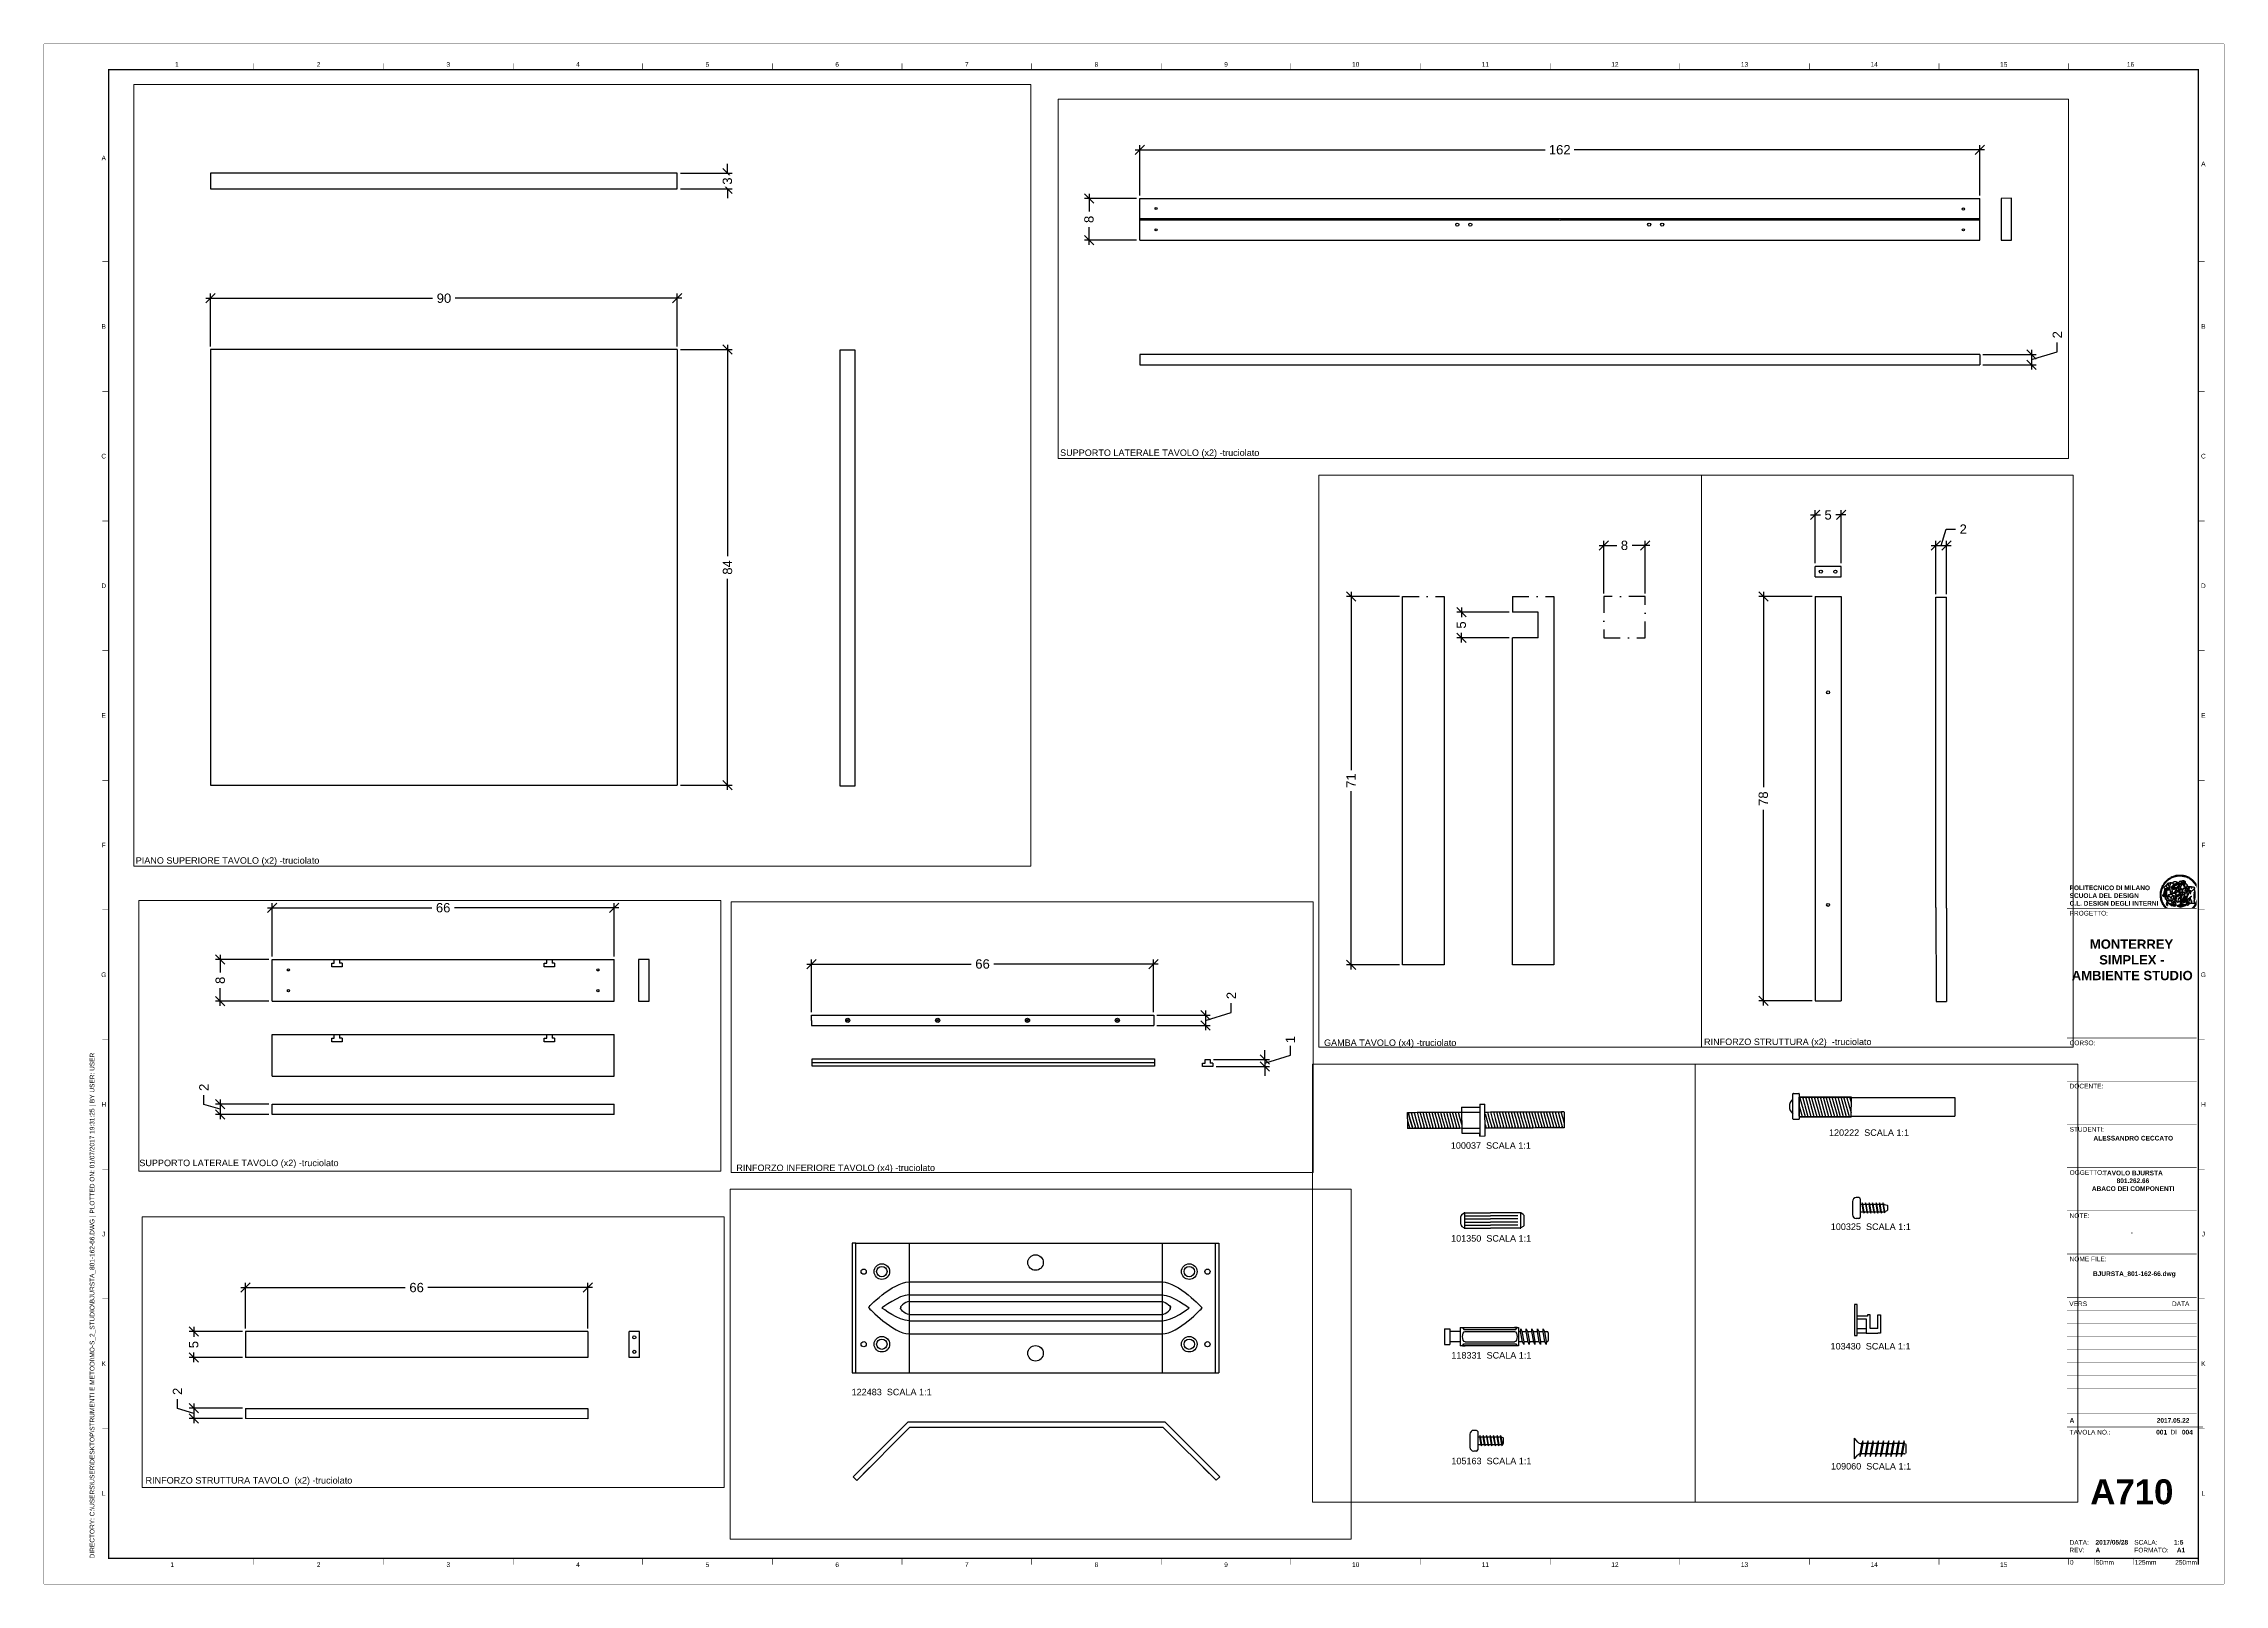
# Paper-space layout 'Layout4' of a CAD drawing. Header units: millimetres. Extents: x -1 to 840, y -1 to 593.
# The model-space entities are those that its viewports show. They can reach past a viewport. Long polylines and large blocks are cut down to what shows.
import ezdxf
from ezdxf.enums import TextEntityAlignment as Align

# ---------------------------------------------------------------- set-up
doc = ezdxf.new("R2010")
doc.units = ezdxf.units.MM
doc.set_wipeout_variables(frame=1)
doc.linetypes.add('TRATTOPUNTO', pattern=[25.4, 12.7, -6.35, 0, -6.35])
doc.layers.get('0').update_dxf_attribs({"color": 255})
doc.layers.get('DEFPOINTS').update_dxf_attribs({"color": 210, "lineweight": 18})
for name, color, linetype in [('G-ANNO-LOGO', 3, 'Continuous'), ('G-ANNO-TEXT', 3, 'Continuous'), ('G-ANNO-TTLB', 3, 'Continuous'), ('GIUNZIONI', 2, 'Continuous'), ('SELECTIONS', 6, 'Continuous'), ('VITI', 4, 'Continuous')]:
    doc.layers.add(name, color=color, linetype=linetype)
doc.layers.add('G-ANNO-NPLT', color=210, linetype='Continuous', plot=False)
doc.layers.add('quote', color=5, linetype='Continuous', lineweight=18)
doc.layers.add('selezioni', color=1, linetype='Continuous', lineweight=18, plot=False)
doc.styles.add('ARIAL', font='arial.ttf')
doc.styles.add('ARIAL-BOLD', font='')
doc.styles.add('E-ARIAL', font='arial.ttf')
doc.styles.get("Standard").update_dxf_attribs({"font": 'arial.ttf'})
doc.styles.get('ARIAL-BOLD').set_extended_font_data('Arial', bold=True)
doc.dimstyles.new('TICK_36', dxfattribs={"dimtxt": 3.6, "dimasz": 3.6, "dimexe": 1.8, "dimexo": 1.2, "dimgap": 1.8, "dimtad": 0, "dimdec": 0, "dimzin": 0, "dimdsep": 46, "dimtxsty": 'ARIAL', "dimblk": 'OBLIQUE', "dimcen": 1.8, "dimdle": 1.8, "dimclrd": 256, "dimclrt": 256, "dimadec": 0, "dimazin": 0, "dimtfac": 1, "dimtdec": 0, "dimtmove": 1, "dimatfit": 3, "dimldrblk": 'OPEN90', "dimfxl": 1, "dimtfill": 1, "dimtolj": 1, "dimtzin": 0, "dimarcsym": 0})

# ---------------------------------------------------------------- blocks, each defined once
blk = doc.blocks.new('logoPolimi')
for p, q in [((-2.37, 0.12), (-2.16, 0.11)), ((-2.37, 0.01), (-2.16, 0.01)), ((-2.36, 0.23), (-2.15, 0.21)), ((-2.35, 0.34), (-2.14, 0.31)), ((-2.33, 0.45), (-2.12, 0.41)), ((-2.3, 0.55), (-2.1, 0.51)), ((-2.28, 0.66), (-2.07, 0.6)), ((-2.24, 0.77), (-2.04, 0.7)), ((-2.2, 0.87), (-2.01, 0.79)), ((-2.16, 0.97), (-1.97, 0.89)), ((-2.11, 1.07), (-1.93, 0.98)), ((-2.06, 1.17), (-1.88, 1.07)), ((-2.01, 1.26), (-1.83, 1.15)), ((-1.94, 1.36), (-1.77, 1.24)), ((-1.88, 1.45), (-1.71, 1.32)), ((-1.84, 0.03), (-1.82, 0.35)), ((-1.81, 1.53), (-1.65, 1.4)), ((-1.74, 1.61), (-1.58, 1.47)), ((-1.73, 0.59), (-1.73, 0.59)), ((-1.73, 0.59), (-1.73, 0.59)), ((-1.66, 1.69), (-1.51, 1.54)), ((-1.65, 0.57), (-1.65, 0.57)), ((-1.59, 1.12), (-1.59, 1.12)), ((-1.58, 1.77), (-1.44, 1.61)), ((-1.51, 0.55), (-1.51, 0.55)), ((-1.51, 0.55), (-1.51, 0.55)), ((-1.49, 1.84), (-1.36, 1.68)), ((-1.41, 1.91), (-1.28, 1.74)), ((-1.32, 1.97), (-1.2, 1.8)), ((-1.31, 0.79), (-1.21, 0.75)), ((-1.21, 0.75), (-1.31, 0.79)), ((-1.21, 0.75), (-1.31, 0.79)), ((-1.22, 2.03), (-1.11, 1.85)), ((-1.21, 0.75), (-1.21, 0.75)), ((-1.21, 0.75), (-1.21, 0.75)), ((-1.19, 0.76), (-1.19, 0.76)), ((-1.19, 0.76), (-1.19, 0.76)), ((-1.17, 0.99), (-1.18, 0.99)), ((-1.18, 0.99), (-1.17, 0.99)), ((-1.16, 0.57), (-1.16, 0.57)), ((-1.16, 0.57), (-1.16, 0.57)), ((-1.13, 2.09), (-1.03, 1.9)), ((-1.1, 0.01), (-0.99, 0.06)), ((-0.99, 0.06), (-1.1, 0.01)), ((-0.99, 0.06), (-1.1, 0.01)), ((-1.03, 2.14), (-0.94, 1.95)), ((-0.99, 0.06), (-0.99, 0.06)), ((-0.99, 0.06), (-0.99, 0.06)), ((-0.97, 0.79), (-0.98, 0.79)), ((-0.89, 0.84), (-0.97, 0.79)), ((-0.97, 0.79), (-0.89, 0.84)), ((-0.96, 1.41), (-0.96, 1.41)), ((-0.96, 1.41), (-0.96, 1.41)), ((-0.93, 2.18), (-0.84, 1.99)), ((-0.89, 0.84), (-0.82, 0.87)), ((-0.82, 0.87), (-0.89, 0.84)), ((-0.89, 0.84), (-0.82, 0.87)), ((-0.88, 0.83), (-0.89, 0.84)), ((-0.85, 1.39), (-0.85, 1.39)), ((-0.85, 1.39), (-0.85, 1.39)), ((-0.84, 0.14), (-0.84, 0.14)), ((-0.83, 2.22), (-0.75, 2.03)), ((-0.77, 1.08), (-0.78, 1.08)), ((-0.78, 1.08), (-0.77, 1.08)), ((-0.61, 1.12), (-0.77, 1.08)), ((-0.77, 1.08), (-0.61, 1.12)), ((-0.77, 1.08), (-0.61, 1.12)), ((-0.75, 1.3), (-0.76, 1.29)), ((-0.76, 1.29), (-0.75, 1.3)), ((-0.72, 2.26), (-0.66, 2.06)), ((-0.65, 0.99), (-0.7, 0.96)), ((-0.69, 0.18), (-0.68, 0.18)), ((-0.66, 0.93), (-0.66, 0.93)), ((-0.66, 0.93), (-0.64, 0.93)), ((-0.66, 0.93), (-0.66, 0.93)), ((-0.66, 0.93), (-0.66, 0.93)), ((-0.63, 1.01), (-0.63, 1.01)), ((-0.63, 1.01), (-0.62, 1.01)), ((-0.63, 0.66), (-0.63, 0.66)), ((-0.61, 2.29), (-0.56, 2.09)), ((-0.6, 1.12), (-0.61, 1.12)), ((-0.61, 1.12), (-0.6, 1.12)), ((-0.61, 1.12), (-0.6, 1.12)), ((-0.61, 0.86), (-0.57, 0.85)), ((-0.57, 0.85), (-0.61, 0.86)), ((-0.61, 0.86), (-0.57, 0.85)), ((-0.53, 1.08), (-0.6, 1.12)), ((-0.6, 1.12), (-0.6, 1.11)), ((-0.6, 1.12), (-0.53, 1.08)), ((-0.57, 0.8), (-0.59, 0.8)), ((-0.57, 0.85), (-0.53, 0.84)), ((-0.57, 0.85), (-0.57, 0.85)), ((-0.57, 0.85), (-0.57, 0.85)), ((-0.57, 0.85), (-0.53, 0.84)), ((-0.56, 0.29), (-0.49, 0.48)), ((-0.56, 0.14), (-0.56, 0.29)), ((-0.5, 0.11), (-0.56, 0.14)), ((-0.53, 0.84), (-0.51, 0.84)), ((-0.53, 0.84), (-0.51, 0.84)), ((-0.53, 0.84), (-0.53, 0.84)), ((-0.51, 2.32), (-0.46, 2.11)), ((-0.51, 0.11), (-0.51, 0.11)), ((-0.51, 0.11), (-0.51, 0.11)), ((-0.34, 0.33), (-0.5, 0.11)), ((-0.49, 0.48), (-0.41, 0.55)), ((-0.42, 0.8), (-0.47, 0.79)), ((-0.42, 0.8), (-0.47, 0.79)), ((-0.47, 0.79), (-0.45, 0.76)), ((-0.47, 0.79), (-0.45, 0.76)), ((-0.45, 1.14), (-0.42, 1.11)), ((-0.42, 1.26), (-0.36, 1.22)), ((-0.41, 0.55), (-0.34, 0.49)), ((-0.4, 2.34), (-0.36, 2.13)), ((-0.4, 1.37), (-0.38, 1.38)), ((-0.39, 1.37), (-0.4, 1.37)), ((-0.35, 1.33), (-0.4, 1.37)), ((-0.39, 1.24), (-0.4, 1.23)), ((-0.38, 1.14), (-0.38, 1.14)), ((-0.34, 0.49), (-0.09, 0.48)), ((-0.16, 0.32), (-0.34, 0.33)), ((-0.14, 0.32), (-0.31, 0.34)), ((-0.29, 2.35), (-0.26, 2.14)), ((-0.28, 1.3), (-0.29, 1.3)), ((-0.28, 1.3), (-0.28, 1.3)), ((-0.18, 2.36), (-0.16, 2.15)), ((-0.16, 1.24), (-0.16, 1.25)), ((-0.16, 1.25), (-0.16, 1.25)), ((-0.16, 0.49), (-0.14, 0.64)), ((-0.06, 0.27), (-0.16, 0.32)), ((-0.1, 0.88), (-0.09, 0.87)), ((-0.08, 1.37), (-0.08, 1.38)), ((-0.08, 1.23), (-0.05, 1.21)), ((-0.05, 1.21), (-0.08, 1.23)), ((-0.08, 1.23), (-0.05, 1.21)), ((-0.07, 2.37), (-0.06, 2.16)), ((-0.03, 0.26), (-0.06, 0.27)), ((-0.05, 1.21), (-0.04, 1.21)), ((-0.04, 1.21), (-0.05, 1.21)), ((-0.04, 1.21), (-0.04, 1.21)), ((-0.04, 1.21), (-0.04, 1.21)), ((-0.04, 0.48), (-0.03, 0.26)), ((0.03, 1.15), (0.03, 1.15)), ((0.03, 0.66), (0.03, 0.67)), ((0.04, 2.37), (0.04, 2.16)), ((0.07, 0.58), (0.07, 0.57)), ((0.1, 1.18), (0.1, 1.18)), ((0.1, 0.84), (0.1, 0.84)), ((0.13, 1.32), (0.17, 1.19)), ((0.15, 2.36), (0.14, 2.16)), ((0.14, 0.71), (0.34, 0.65)), ((0.31, 0.56), (0.17, 0.63)), ((0.26, 2.36), (0.24, 2.15)), ((0.27, 1.61), (0.27, 1.61)), ((0.27, 1.61), (0.27, 1.61)), ((0.27, 1.61), (0.27, 1.61)), ((0.29, 1.29), (0.29, 1.29)), ((0.29, 1.29), (0.29, 1.29)), ((0.29, 1.29), (0.29, 1.29)), ((0.29, 1.29), (0.29, 1.29)), ((0.33, 0.49), (0.34, 0.49)), ((0.33, 0.03), (0.35, 0.03)), ((0.33, 0.03), (0.35, 0.03)), ((0.37, 2.34), (0.34, 2.13)), ((0.34, 0.65), (0.34, 0.64)), ((0.35, 0.03), (0.57, 0.06)), ((0.35, 0.03), (0.57, 0.06)), ((0.35, 0.03), (0.35, 0.03)), ((0.35, 0.03), (0.35, 0.03)), ((0.38, 1.36), (0.37, 1.35)), ((0.38, 0.34), (0.37, 0.34)), ((0.38, 0.34), (0.38, 0.34)), ((0.43, 0.67), (0.39, 0.64)), ((0.48, 2.32), (0.44, 2.12)), ((0.49, 1.05), (0.51, 1.13)), ((0.51, 1.13), (0.49, 1.05)), ((0.49, 1.05), (0.51, 1.13)), ((0.51, 1.31), (0.5, 1.29)), ((0.51, 1.13), (0.52, 1.23)), ((0.52, 1.23), (0.51, 1.23)), ((0.51, 1.23), (0.52, 1.23)), ((0.52, 1.23), (0.51, 1.13)), ((0.51, 1.13), (0.52, 1.23)), ((0.52, 1.24), (0.6, 1.37)), ((0.52, 1.23), (0.6, 1.36)), ((0.6, 1.36), (0.52, 1.23)), ((0.52, 1.23), (0.52, 1.23)), ((0.52, 1.23), (0.52, 1.24)), ((0.52, 1.23), (0.52, 1.23)), ((0.55, 1.07), (0.53, 1.06)), ((0.53, 1.04), (0.53, 1.06)), ((0.53, 1.05), (0.53, 1.04)), ((0.59, 2.3), (0.54, 2.09)), ((0.54, 0.3), (0.63, 0.32)), ((0.54, -0.08), (0.61, 0.06)), ((0.61, 0.06), (0.54, -0.08)), ((0.54, -0.08), (0.61, 0.06)), ((0.56, 0.19), (0.59, 0.21)), ((0.57, 1.07), (0.57, 1.07)), ((0.57, 1.07), (0.57, 1.07)), ((0.57, 1.07), (0.57, 1.07)), ((0.57, 1.07), (0.57, 1.07)), ((0.57, 1.07), (0.57, 1.07)), ((0.57, 1.07), (0.57, 1.07)), ((0.57, 1.07), (0.57, 1.07)), ((0.58, 0.3), (0.59, 0.29)), ((0.59, 0.78), (0.59, 0.79)), ((0.59, 0.79), (0.59, 0.79)), ((0.59, 0.79), (0.59, 0.79)), ((0.59, 0.79), (0.59, 0.78)), ((0.61, 0.06), (0.6, 0.07)), ((0.6, 0.07), (0.61, 0.06)), ((0.61, 0.06), (0.61, 0.07)), ((0.62, 0.21), (0.65, 0.22)), ((0.69, 2.27), (0.63, 2.07)), ((0.64, 1.37), (0.65, 1.37)), ((0.69, 0.86), (0.68, 0.86)), ((0.68, 0.86), (0.69, 0.86)), ((0.68, 0.76), (0.68, 0.76)), ((0.8, 2.23), (0.73, 2.03)), ((0.76, 0.26), (0.76, 0.26)), ((0.9, 2.19), (0.82, 2)), ((0.82, 0.35), (0.84, 0.36)), ((0.82, 0.35), (0.82, 0.35)), ((0.84, 0.36), (0.84, 0.37)), ((0.85, 0.34), (1.05, 0.35)), ((1, 2.15), (0.91, 1.96)), ((0.93, 1.05), (0.93, 1.05)), ((0.93, 1.05), (0.93, 1.05)), ((0.93, 1.05), (0.93, 1.04)), ((0.93, 1.05), (0.93, 1.05)), ((0.97, 0.66), (0.96, 0.66)), ((1.01, 0.97), (0.98, 0.96)), ((1.1, 2.1), (1, 1.91)), ((1.2, 2.04), (1.09, 1.86)), ((1.17, 0.96), (1.17, 0.95)), ((1.17, 0.95), (1.17, 0.95)), ((1.29, 1.99), (1.18, 1.81)), ((1.38, 1.92), (1.26, 1.75)), ((1.34, 0.37), (1.26, 0.04)), ((1.27, 0.37), (1.27, 0.38)), ((1.28, 0.95), (1.28, 0.95)), ((1.47, 1.86), (1.34, 1.69)), ((1.37, 0.73), (1.46, 0.81)), ((1.41, 0.4), (1.41, 0.41)), ((1.56, 1.79), (1.42, 1.63)), ((1.64, 1.71), (1.49, 1.56)), ((1.49, 0.9), (1.57, 0.92)), ((1.72, 1.63), (1.56, 1.49)), ((1.67, 0.6), (1.57, 0.53)), ((1.79, 1.55), (1.63, 1.41)), ((1.86, 1.47), (1.7, 1.34)), ((1.93, 1.38), (1.76, 1.26)), ((1.99, 1.29), (1.81, 1.17)), ((2.05, 1.19), (1.87, 1.09)), ((2.1, 1.1), (1.92, 1)), ((2.15, 1), (1.96, 0.91)), ((2.19, 0.9), (2, 0.82)), ((2.23, 0.79), (2.04, 0.72)), ((2.27, 0.69), (2.07, 0.63)), ((2.3, 0.58), (2.09, 0.53)), ((2.32, 0.47), (2.12, 0.43)), ((2.34, 0.37), (2.13, 0.33)), ((2.36, 0.26), (2.15, 0.23)), ((2.37, 0.15), (2.16, 0.13)), ((2.37, 0.04), (2.16, 0.03)), ((-2.37, -0.1), (-2.16, -0.09)), ((-2.36, -0.21), (-2.15, -0.19)), ((-2.35, -0.32), (-2.14, -0.29)), ((-2.33, -0.43), (-2.12, -0.39)), ((-2.31, -0.54), (-2.1, -0.49)), ((-2.28, -0.65), (-2.08, -0.59)), ((-2.25, -0.75), (-2.05, -0.69)), ((-2.21, -0.86), (-2.02, -0.78)), ((-2.17, -0.96), (-1.98, -0.87)), ((-2.12, -1.06), (-1.93, -0.96)), ((-2.07, -1.16), (-1.89, -1.05)), ((-2.04, -0.15), (-1.97, -0.2)), ((-2.01, -1.25), (-1.84, -1.14)), ((-1.95, -1.34), (-1.78, -1.22)), ((-1.89, -1.43), (-1.72, -1.31)), ((-1.82, -1.52), (-1.66, -1.38)), ((-1.75, -1.6), (-1.59, -1.46)), ((-1.67, -1.68), (-1.52, -1.53)), ((-1.58, -0.12), (-1.6, -0.18)), ((-1.6, -0.18), (-1.58, -0.28)), ((-1.57, -0.54), (-1.59, -0.54)), ((-1.59, -0.54), (-1.59, -0.54)), ((-1.59, -1.76), (-1.45, -1.6)), ((-1.56, -0.32), (-1.56, -0.31)), ((-1.56, -0.31), (-1.56, -0.31)), ((-1.53, -0.65), (-1.53, -0.65)), ((-1.53, -0.65), (-1.53, -0.65)), ((-1.51, -1.83), (-1.37, -1.67)), ((-1.48, -0.86), (-1.48, -0.85)), ((-1.42, -0.37), (-1.42, -0.37)), ((-1.42, -1.9), (-1.29, -1.73)), ((-1.38, -0.46), (-1.38, -0.46)), ((-1.33, -1.96), (-1.21, -1.79)), ((-1.31, -0.24), (-1.31, -0.23)), ((-1.31, -0.23), (-1.31, -0.24)), ((-1.24, -2.02), (-1.13, -1.84)), ((-1.23, -0.19), (-1.23, -0.19)), ((-1.23, -0.19), (-1.23, -0.19)), ((-1.23, -0.19), (-1.23, -0.19)), ((-1.23, -0.19), (-1.23, -0.19)), ((-1.14, -2.08), (-1.04, -1.89)), ((-1.04, -2.13), (-0.95, -1.94)), ((-1.01, -0.39), (-1.02, -0.39)), ((-1.02, -0.39), (-1.01, -0.39)), ((-1.02, -0.7), (-1.02, -0.7)), ((-1.02, -0.7), (-1.02, -0.7)), ((-1.02, -0.7), (-1.02, -0.7)), ((-0.94, -2.18), (-0.86, -1.98)), ((-0.84, -2.22), (-0.77, -2.02)), ((-0.79, -0.51), (-0.83, -0.58)), ((-0.83, -0.58), (-0.79, -0.51)), ((-0.83, -0.58), (-0.79, -0.51)), ((-0.78, -1.05), (-0.83, -0.94)), ((-0.83, -0.94), (-0.78, -1.05)), ((-0.83, -0.94), (-0.83, -0.94)), ((-0.83, -0.94), (-0.78, -1.05)), ((-0.82, -1.23), (-0.82, -1.23)), ((-0.82, -1.23), (-0.77, -1.23)), ((-0.77, -1.23), (-0.82, -1.23)), ((-0.82, -1.23), (-0.82, -1.23)), ((-0.77, -1.23), (-0.82, -1.23)), ((-0.75, -0.96), (-0.8, -0.89)), ((-0.8, -0.89), (-0.79, -0.92)), ((-0.79, -0.92), (-0.8, -0.89)), ((-0.8, -0.89), (-0.75, -0.96)), ((-0.79, -0.92), (-0.8, -0.89)), ((-0.8, -0.89), (-0.8, -0.89)), ((-0.8, -0.89), (-0.75, -0.96)), ((-0.79, -0.92), (-0.78, -0.95)), ((-0.78, -0.95), (-0.79, -0.92)), ((-0.78, -0.95), (-0.79, -0.92)), ((-0.77, -0.49), (-0.78, -0.48)), ((-0.78, -0.48), (-0.77, -0.49)), ((-0.78, -0.95), (-0.76, -1)), ((-0.76, -1), (-0.78, -0.95)), ((-0.76, -1), (-0.78, -0.95)), ((-0.71, -0.89), (-0.75, -0.87)), ((-0.75, -0.87), (-0.71, -0.89)), ((-0.75, -0.87), (-0.71, -0.89)), ((-0.72, -1.01), (-0.75, -0.96)), ((-0.75, -0.96), (-0.72, -1.01)), ((-0.75, -0.96), (-0.72, -1.01)), ((-0.74, -2.25), (-0.67, -2.05)), ((-0.64, -0.93), (-0.71, -0.89)), ((-0.71, -0.89), (-0.64, -0.93)), ((-0.71, -0.89), (-0.64, -0.93)), ((-0.66, -0.53), (-0.66, -0.53)), ((-0.66, -0.53), (-0.66, -0.53)), ((-0.66, -0.53), (-0.66, -0.53)), ((-0.63, -2.29), (-0.57, -2.08)), ((-0.52, -2.31), (-0.48, -2.11)), ((-0.39, -0.81), (-0.51, -0.69)), ((-0.51, -1.04), (-0.5, -1.04)), ((-0.48, -0.42), (-0.48, -0.42)), ((-0.48, -0.42), (-0.48, -0.42)), ((-0.48, -0.42), (-0.48, -0.42)), ((-0.42, -2.33), (-0.38, -2.13)), ((-0.41, -0.51), (-0.41, -0.51)), ((-0.38, -0.05), (-0.39, -0.12)), ((-0.39, -0.12), (-0.37, -0.1)), ((-0.35, -0.14), (-0.37, -0.08)), ((-0.37, -0.09), (-0.37, -0.09)), ((-0.33, -0.12), (-0.35, -0.14)), ((-0.32, -0.14), (-0.35, -0.14)), ((-0.35, -0.18), (-0.34, -0.22)), ((-0.34, -0.08), (-0.29, -0.16)), ((-0.34, -0.22), (-0.34, -0.22)), ((-0.27, -0.17), (-0.32, -0.14)), ((-0.31, -2.35), (-0.28, -2.14)), ((-0.25, -0.91), (-0.26, -0.9)), ((-0.26, -1.29), (0.1, -1.2)), ((0.1, -1.2), (-0.26, -1.29)), ((0.08, -1.4), (-0.26, -1.29)), ((-0.26, -1.29), (0.08, -1.4)), ((-0.26, -1.38), (-0.26, -1.29)), ((-0.26, -1.29), (-0.26, -1.29)), ((-0.26, -1.29), (-0.26, -1.38)), ((-0.26, -1.29), (0.08, -1.4)), ((-0.26, -1.29), (-0.26, -1.29)), ((0.08, -1.49), (-0.26, -1.38)), ((-0.26, -1.38), (0.09, -1.49)), ((-0.2, -2.36), (-0.18, -2.15)), ((-0.14, -0.15), (-0.16, -0.13)), ((-0.11, -0.04), (-0.12, -0.05)), ((-0.09, -2.37), (-0.08, -2.16)), ((-0.04, -0.41), (-0.01, -0.44)), ((-0.01, -0.44), (-0.04, -0.41)), ((-0.04, -0.41), (-0.01, -0.44)), ((0.03, -2.37), (0.02, -2.16)), ((0.07, -0.84), (0.07, -0.84)), ((0.07, -0.84), (0.07, -0.84)), ((0.1, -1.2), (0.08, -1.32)), ((0.08, -1.32), (0.13, -1.2)), ((0.08, -1.4), (0.72, -1.22)), ((0.72, -1.22), (0.08, -1.4)), ((0.08, -1.4), (0.72, -1.22)), ((0.72, -1.31), (0.08, -1.49)), ((0.08, -1.44), (0.08, -1.4)), ((0.08, -1.4), (0.08, -1.44)), ((0.08, -1.4), (0.08, -1.49)), ((0.08, -1.49), (0.08, -1.44)), ((0.08, -1.44), (0.08, -1.44)), ((0.08, -1.44), (0.08, -1.45)), ((0.08, -1.45), (0.08, -1.46)), ((0.08, -1.46), (0.08, -1.49)), ((0.1, -1.01), (0.09, -0.86)), ((0.1, -1.01), (0.09, -0.86)), ((0.09, -1.49), (0.72, -1.31)), ((0.1, -1.2), (0.12, -1.04)), ((0.12, -1.04), (0.1, -1.2)), ((0.13, -1.2), (0.1, -1.2)), ((0.1, -1.2), (0.13, -1.2)), ((0.13, -1.2), (0.1, -1.2)), ((0.1, -1.2), (0.1, -1.2)), ((0.11, -0.44), (0.11, -0.44)), ((0.11, -0.44), (0.11, -0.44)), ((0.12, -0.21), (0.12, -0.21)), ((0.12, -0.21), (0.12, -0.21)), ((0.12, -0.21), (0.12, -0.21)), ((0.12, -0.21), (0.12, -0.21)), ((0.12, -0.21), (0.12, -0.21)), ((0.12, -0.21), (0.12, -0.21)), ((0.12, -0.21), (0.12, -0.21)), ((0.12, -0.21), (0.12, -0.21)), ((0.12, -0.21), (0.12, -0.21)), ((0.12, -0.21), (0.12, -0.21)), ((0.12, -0.21), (0.12, -0.21)), ((0.12, -0.21), (0.12, -0.21)), ((0.12, -0.21), (0.12, -0.21)), ((0.12, -0.56), (0.14, -0.53)), ((0.14, -0.53), (0.12, -0.56)), ((0.12, -0.56), (0.14, -0.53)), ((0.12, -1.04), (0.12, -1.04)), ((0.12, -1.04), (0.12, -1.04)), ((0.12, -1.04), (0.12, -1.04)), ((0.14, -2.37), (0.12, -2.16)), ((0.21, -0.99), (0.13, -1.2)), ((0.13, -1.2), (0.21, -0.99)), ((0.36, -1.14), (0.13, -1.2)), ((0.13, -1.2), (0.26, -1.17)), ((0.14, -0.53), (0.16, -0.49)), ((0.16, -0.49), (0.14, -0.53)), ((0.14, -0.53), (0.16, -0.49)), ((0.16, -0.49), (0.16, -0.49)), ((0.16, -0.49), (0.16, -0.49)), ((0.28, -1.19), (0.21, -0.99)), ((0.21, -0.99), (0.31, -1.27)), ((0.25, -2.36), (0.22, -2.15)), ((0.24, -0.17), (0.24, -0.16)), ((0.24, -0.16), (0.24, -0.17)), ((0.25, -0.84), (0.25, -0.88)), ((0.25, -0.88), (0.25, -0.84)), ((0.25, -0.88), (0.25, -0.84)), ((0.25, -0.88), (0.29, -1.17)), ((0.26, -0.88), (0.25, -0.88)), ((0.31, -1.27), (0.25, -0.88)), ((0.26, -1.17), (0.28, -1.16)), ((0.28, -1.16), (0.36, -1.14)), ((0.29, -1.17), (0.28, -1.19)), ((0.35, -2.34), (0.32, -2.14)), ((0.36, -1.14), (0.72, -1.22)), ((0.72, -1.22), (0.36, -1.14)), ((0.46, -2.32), (0.42, -2.12)), ((0.49, -0.31), (0.49, -0.31)), ((0.49, -0.31), (0.49, -0.31)), ((0.5, -0.27), (0.5, -0.27)), ((0.51, -0.27), (0.51, -0.27)), ((0.57, -2.3), (0.52, -2.1)), ((0.68, -2.27), (0.62, -2.07)), ((0.78, -2.24), (0.71, -2.04)), ((0.72, -0.81), (0.75, -0.89)), ((0.72, -1.22), (0.72, -1.31)), ((0.72, -1.31), (0.72, -1.22)), ((0.74, -0.23), (0.74, -0.23)), ((0.74, -0.23), (0.75, -0.24)), ((0.75, -0.23), (0.75, -0.23)), ((0.89, -2.2), (0.81, -2)), ((0.86, -0.25), (0.82, -0.34)), ((0.87, -0.22), (0.86, -0.23)), ((0.87, -0.22), (0.86, -0.25)), ((0.99, -2.15), (0.9, -1.96)), ((0.96, -0.58), (0.96, -0.57)), ((1.09, -2.11), (0.99, -1.92)), ((1.05, -1.05), (1.04, -1.05)), ((1.19, -2.05), (1.08, -1.87)), ((1.28, -2), (1.17, -1.82)), ((1.37, -1.93), (1.25, -1.76)), ((1.31, -0.27), (1.3, -0.26)), ((1.3, -0.26), (1.3, -0.26)), ((1.3, -0.26), (1.3, -0.26)), ((1.3, -0.26), (1.31, -0.27)), ((1.3, -0.26), (1.3, -0.26)), ((1.46, -1.87), (1.33, -1.7)), ((1.54, -1.8), (1.41, -1.64)), ((1.63, -1.72), (1.48, -1.57)), ((1.71, -1.65), (1.55, -1.5)), ((1.78, -1.57), (1.62, -1.43)), ((1.85, -1.48), (1.69, -1.35)), ((1.92, -1.39), (1.75, -1.27)), ((1.98, -1.3), (1.81, -1.19)), ((2.04, -1.21), (1.86, -1.1)), ((2.09, -1.11), (1.91, -1.01)), ((2.14, -1.01), (1.95, -0.92)), ((2.19, -0.91), (1.99, -0.83)), ((2.23, -0.81), (2.03, -0.74)), ((2.26, -0.7), (2.06, -0.64)), ((2.29, -0.6), (2.09, -0.55)), ((2.32, -0.49), (2.11, -0.45)), ((2.34, -0.38), (2.13, -0.35)), ((2.35, -0.27), (2.15, -0.25)), ((2.37, -0.08), (2.16, -0.07)), ((2.36, -0.16), (2.16, -0.15))]:
    blk.add_line(p, q)
for points in [[(-1.9, 0.12), (-1.94, 0.02), (-2.05, -0.09), (-2.05, -0.09)], [(-1.86, 0.38), (-1.86, 0.38), (-1.87, 0.19), (-1.9, 0.12)], [(-1.76, 0.6), (-1.76, 0.6), (-1.84, 0.57), (-1.86, 0.38)], [(-1.86, -0.04), (-1.84, 0.02), (-1.84, 0.03), (-1.84, 0.03)], [(-1.82, 0.78), (-1.83, 0.8), (-1.85, 0.86), (-1.83, 0.88)], [(-1.82, 0.78), (-1.83, 0.8), (-1.85, 0.86), (-1.83, 0.88)], [(-1.83, 0.88), (-1.81, 0.9), (-1.76, 0.96), (-1.76, 0.96)], [(-1.83, 0.88), (-1.81, 0.9), (-1.76, 0.96), (-1.76, 0.96)], [(-1.76, 0.6), (-1.83, 0.7), (-1.78, 0.74), (-1.78, 0.74)], [(-1.78, 0.74), (-1.79, 0.74), (-1.83, 0.7), (-1.76, 0.6)], [(-1.78, 0.74), (-1.8, 0.76), (-1.81, 0.78), (-1.82, 0.78)], [(-1.78, 0.74), (-1.8, 0.76), (-1.81, 0.78), (-1.82, 0.78)], [(-1.82, 0.35), (-1.81, 0.5), (-1.73, 0.59), (-1.73, 0.59)], [(-1.82, -0.19), (-1.73, -0.07), (-1.75, 0.14), (-1.75, 0.3)], [(-1.75, 0.33), (-1.75, 0.17), (-1.73, -0.05), (-1.8, -0.17)], [(-1.78, 0.74), (-1.75, 0.72), (-1.72, 0.69), (-1.68, 0.7)], [(-1.68, 0.7), (-1.72, 0.69), (-1.75, 0.72), (-1.78, 0.74)], [(-1.68, 0.7), (-1.72, 0.69), (-1.75, 0.72), (-1.78, 0.74)], [(-1.78, 0.74), (-1.78, 0.74), (-1.78, 0.74), (-1.78, 0.74)], [(-1.76, 0.96), (-1.68, 1.1), (-1.59, 1.12), (-1.59, 1.12)], [(-1.76, 0.96), (-1.68, 1.1), (-1.6, 1.12), (-1.6, 1.12)], [(-1.73, 0.59), (-1.74, 0.59), (-1.75, 0.6), (-1.76, 0.6)], [(-1.73, 0.59), (-1.74, 0.59), (-1.75, 0.6), (-1.76, 0.6)], [(-1.75, 0.3), (-1.76, 0.47), (-1.65, 0.57), (-1.65, 0.57)], [(-1.65, 0.57), (-1.65, 0.57), (-1.76, 0.5), (-1.75, 0.33)], [(-1.65, 0.57), (-1.68, 0.58), (-1.7, 0.58), (-1.73, 0.59)], [(-1.65, 0.57), (-1.68, 0.58), (-1.7, 0.58), (-1.73, 0.59)], [(-1.5, 0.71), (-1.53, 0.74), (-1.61, 0.71), (-1.68, 0.7)], [(-1.68, 0.7), (-1.61, 0.71), (-1.53, 0.73), (-1.5, 0.71)], [(-1.5, 0.71), (-1.53, 0.73), (-1.61, 0.71), (-1.68, 0.7)], [(-1.51, 0.55), (-1.56, 0.56), (-1.61, 0.56), (-1.65, 0.57)], [(-1.65, 0.57), (-1.61, 0.56), (-1.56, 0.56), (-1.51, 0.55)], [(-1.51, 0.55), (-1.56, 0.56), (-1.61, 0.56), (-1.65, 0.57)], [(-1.59, 1.12), (-1.6, 1.06), (-1.61, 0.99), (-1.61, 0.97)], [(-1.61, 0.97), (-1.61, 0.99), (-1.6, 1.06), (-1.59, 1.12)], [(-1.61, 0.97), (-1.61, 0.99), (-1.6, 1.06), (-1.59, 1.12)], [(-1.61, 0.97), (-1.61, 0.95), (-1.56, 0.88), (-1.54, 0.87)], [(-1.54, 0.87), (-1.56, 0.88), (-1.61, 0.95), (-1.61, 0.97)], [(-1.54, 0.87), (-1.56, 0.88), (-1.61, 0.96), (-1.61, 0.97)], [(-1.59, 1.12), (-1.59, 1.13), (-1.59, 1.15), (-1.58, 1.16)], [(-1.59, 1.12), (-1.59, 1.13), (-1.59, 1.15), (-1.58, 1.16)], [(-1.58, 1.16), (-1.57, 1.21), (-1.52, 1.23), (-1.49, 1.25)], [(-1.58, 1.16), (-1.57, 1.21), (-1.52, 1.23), (-1.49, 1.25)], [(-1.58, 0.36), (-1.58, 0.48), (-1.51, 0.55), (-1.51, 0.55)], [(-1.51, 0.55), (-1.51, 0.55), (-1.58, 0.48), (-1.58, 0.36)], [(-1.51, 0.55), (-1.51, 0.55), (-1.58, 0.48), (-1.58, 0.36)], [(-1.55, 0.04), (-1.55, 0.08), (-1.58, 0.25), (-1.58, 0.36)], [(-1.58, 0.36), (-1.58, 0.25), (-1.55, 0.08), (-1.55, 0.04)], [(-1.58, 0.36), (-1.58, 0.25), (-1.55, 0.08), (-1.55, 0.04)], [(-1.58, -0.12), (-1.57, -0.06), (-1.55, 0.02), (-1.55, 0.04)], [(-1.55, 0.04), (-1.55, 0.02), (-1.57, -0.06), (-1.58, -0.12)], [(-1.55, 0.04), (-1.55, 0.02), (-1.56, -0.04), (-1.57, -0.1)], [(-1.54, 0.87), (-1.52, 0.85), (-1.47, 0.83), (-1.44, 0.83)], [(-1.44, 0.83), (-1.47, 0.83), (-1.52, 0.85), (-1.54, 0.87)], [(-1.45, 0.83), (-1.47, 0.83), (-1.52, 0.85), (-1.54, 0.87)], [(-1.51, 0.55), (-1.33, 0.54), (-1.16, 0.57), (-1.16, 0.57)], [(-1.16, 0.57), (-1.16, 0.57), (-1.33, 0.54), (-1.51, 0.55)], [(-1.16, 0.57), (-1.16, 0.57), (-1.33, 0.54), (-1.51, 0.55)], [(-1.5, 0.71), (-1.46, 0.68), (-1.4, 0.62), (-1.33, 0.66)], [(-1.33, 0.66), (-1.4, 0.62), (-1.46, 0.68), (-1.5, 0.71)], [(-1.33, 0.66), (-1.4, 0.62), (-1.46, 0.68), (-1.5, 0.71)], [(-1.49, 1.25), (-1.46, 1.26), (-1.42, 1.33), (-1.39, 1.36)], [(-1.49, 1.25), (-1.46, 1.27), (-1.43, 1.34), (-1.39, 1.36)], [(-1.31, 0.79), (-1.33, 0.79), (-1.42, 0.83), (-1.45, 0.83)], [(-1.44, 0.83), (-1.42, 0.83), (-1.33, 0.79), (-1.31, 0.79)], [(-1.31, 0.79), (-1.33, 0.79), (-1.42, 0.83), (-1.44, 0.83)], [(-1.35, 1.1), (-1.4, 1.17), (-1.36, 1.23), (-1.29, 1.31)], [(-1.29, 1.31), (-1.36, 1.23), (-1.4, 1.17), (-1.35, 1.1)], [(-1.35, 1.1), (-1.4, 1.17), (-1.36, 1.23), (-1.29, 1.31)], [(-1.39, 1.36), (-1.35, 1.38), (-1.26, 1.4), (-1.19, 1.41)], [(-1.39, 1.36), (-1.35, 1.38), (-1.26, 1.4), (-1.19, 1.41)], [(-1.18, 0.99), (-1.24, 0.97), (-1.3, 1.03), (-1.35, 1.1)], [(-1.35, 1.1), (-1.3, 1.03), (-1.24, 0.97), (-1.18, 0.99)], [(-1.18, 1), (-1.24, 0.97), (-1.3, 1.03), (-1.35, 1.1)], [(-1.33, 0.66), (-1.28, 0.7), (-1.23, 0.73), (-1.21, 0.75)], [(-1.21, 0.75), (-1.23, 0.73), (-1.28, 0.7), (-1.33, 0.66)], [(-1.21, 0.75), (-1.23, 0.73), (-1.28, 0.7), (-1.33, 0.66)], [(-1.29, 1.31), (-1.22, 1.39), (-1.01, 1.41), (-0.96, 1.41)], [(-0.96, 1.41), (-1.01, 1.41), (-1.22, 1.39), (-1.29, 1.31)], [(-1.29, 1.31), (-1.22, 1.39), (-1.01, 1.41), (-0.96, 1.41)], [(-1.24, -0.02), (-1.21, -0.01), (-1.1, 0.01), (-1.1, 0.01)], [(-1.1, 0.01), (-1.1, 0.01), (-1.21, -0.01), (-1.24, -0.02)], [(-1.1, 0.01), (-1.1, 0.01), (-1.21, -0.01), (-1.24, -0.02)], [(-1.21, 0.75), (-1.2, 0.75), (-1.19, 0.76), (-1.19, 0.76)], [(-1.19, 0.76), (-1.19, 0.76), (-1.2, 0.75), (-1.21, 0.75)], [(-1.19, 0.76), (-1.19, 0.76), (-1.2, 0.76), (-1.21, 0.75)], [(-1.19, 1.41), (-1.11, 1.43), (-0.97, 1.41), (-0.97, 1.41)], [(-1.19, 1.41), (-1.12, 1.43), (-0.98, 1.41), (-0.98, 1.41)], [(-1.19, 0.76), (-1.19, 0.77), (-1.18, 0.78), (-1.18, 0.79)], [(-1.18, 0.79), (-1.18, 0.78), (-1.19, 0.77), (-1.19, 0.76)], [(-1.19, 0.76), (-1.19, 0.77), (-1.19, 0.78), (-1.18, 0.79)], [(-1.18, 0.68), (-1.18, 0.68), (-1.19, 0.71), (-1.19, 0.76)], [(-1.19, 0.76), (-1.19, 0.71), (-1.18, 0.68), (-1.18, 0.68)], [(-1.18, 0.68), (-1.18, 0.68), (-1.19, 0.71), (-1.19, 0.76)], [(-1.18, 0.97), (-1.18, 0.97), (-1.18, 0.98), (-1.17, 0.99)], [(-1.17, 0.99), (-1.18, 0.98), (-1.18, 0.97), (-1.18, 0.97)], [(-1.18, 0.97), (-1.18, 0.97), (-1.18, 0.98), (-1.17, 0.99)], [(-1.18, 0.79), (-1.17, 0.86), (-1.18, 0.95), (-1.18, 0.97)], [(-1.18, 0.97), (-1.18, 0.95), (-1.17, 0.86), (-1.18, 0.79)], [(-1.18, 0.79), (-1.17, 0.86), (-1.18, 0.95), (-1.18, 0.97)], [(-1.16, 0.57), (-1.17, 0.6), (-1.18, 0.64), (-1.18, 0.68)], [(-1.18, 0.68), (-1.18, 0.64), (-1.17, 0.6), (-1.16, 0.57)], [(-1.16, 0.57), (-1.17, 0.6), (-1.18, 0.64), (-1.18, 0.68)], [(-1.17, 0.99), (-1.17, 1.03), (-1.16, 1.09), (-1.14, 1.13)], [(-1.09, 0.42), (-1.1, 0.44), (-1.14, 0.48), (-1.16, 0.57)], [(-1.16, 0.57), (-1.14, 0.48), (-1.1, 0.44), (-1.09, 0.42)], [(-1.09, 0.42), (-1.1, 0.44), (-1.14, 0.48), (-1.16, 0.57)], [(-1.14, 1.13), (-1.12, 1.18), (-1.05, 1.31), (-1.05, 1.31)], [(-1.12, 0.46), (-1.12, 0.46), (-1.13, 0.38), (-1.11, 0.26)], [(-1.11, 0.26), (-1.08, 0.14), (-1.05, 0.03), (-1.05, 0.03)], [(-1.02, 0.32), (-1.02, 0.32), (-1.08, 0.4), (-1.09, 0.42)], [(-1.09, 0.42), (-1.08, 0.4), (-1.02, 0.32), (-1.02, 0.32)], [(-1.02, 0.32), (-1.02, 0.32), (-1.08, 0.4), (-1.09, 0.42)], [(-0.98, 0.2), (-0.98, 0.21), (-1.02, 0.32), (-1.02, 0.32)], [(-1.02, 0.32), (-1.02, 0.32), (-0.98, 0.21), (-0.98, 0.2)], [(-0.98, 0.2), (-0.98, 0.21), (-1.02, 0.32), (-1.02, 0.32)], [(-1.01, 0.12), (-1, 0.16), (-0.98, 0.19), (-0.98, 0.2)], [(-0.98, 0.2), (-0.98, 0.19), (-1, 0.16), (-1.01, 0.12)], [(-1.01, 0.12), (-1, 0.16), (-0.98, 0.19), (-0.98, 0.2)], [(-0.99, 0.06), (-1, 0.07), (-1.01, 0.1), (-1.01, 0.12)], [(-1.01, 0.12), (-1.01, 0.1), (-1, 0.07), (-0.99, 0.06)], [(-0.99, 0.06), (-1, 0.07), (-1.01, 0.1), (-1.01, 0.12)], [(-0.99, 0.06), (-0.99, 0.06), (-0.99, 0.06), (-0.98, 0.05)], [(-0.98, 0.05), (-0.99, 0.06), (-0.99, 0.06), (-0.99, 0.06)], [(-0.99, 0.05), (-0.99, 0.06), (-0.99, 0.06), (-0.99, 0.06)], [(-0.95, 0.02), (-0.96, 0.03), (-0.97, 0.04), (-0.99, 0.05)], [(-0.98, 1.41), (-0.98, 1.41), (-0.97, 1.41), (-0.96, 1.41)], [(-0.98, 0.81), (-0.94, 0.85), (-0.92, 0.93), (-0.91, 0.97)], [(-0.91, 0.97), (-0.92, 0.93), (-0.94, 0.85), (-0.98, 0.81)], [(-0.91, 0.97), (-0.92, 0.93), (-0.94, 0.85), (-0.98, 0.81)], [(-0.98, 0.79), (-0.98, 0.81), (-0.98, 0.81), (-0.98, 0.81)], [(-0.98, 0.81), (-0.98, 0.81), (-0.98, 0.81), (-0.98, 0.79)], [(-0.98, 0.81), (-0.98, 0.81), (-0.98, 0.81), (-0.98, 0.79)], [(-0.98, 0.79), (-0.98, 0.79), (-0.98, 0.78), (-0.97, 0.77)], [(-0.98, 0.79), (-0.98, 0.79), (-0.98, 0.78), (-0.97, 0.77)], [(-0.98, 0.05), (-0.97, 0.04), (-0.96, 0.03), (-0.95, 0.02)], [(-0.95, 0.02), (-0.96, 0.03), (-0.97, 0.04), (-0.98, 0.05)], [(-0.97, 1.41), (-0.97, 1.41), (-0.97, 1.41), (-0.96, 1.41)], [(-0.97, 0.77), (-0.96, 0.74), (-0.91, 0.64), (-0.91, 0.57)], [(-0.97, 0.77), (-0.96, 0.74), (-0.91, 0.64), (-0.91, 0.57)], [(-0.96, 1.41), (-0.94, 1.41), (-0.9, 1.41), (-0.85, 1.39)], [(-0.96, 1.41), (-0.94, 1.41), (-0.9, 1.41), (-0.85, 1.39)], [(-0.95, 0.02), (-0.94, 0.01), (-0.92, 0.01), (-0.9, 0.01)], [(-0.9, 0.01), (-0.92, 0.01), (-0.94, 0.01), (-0.95, 0.02)], [(-0.91, 0.01), (-0.92, 0.01), (-0.94, 0.01), (-0.95, 0.02)], [(-0.91, 0.97), (-0.89, 1), (-0.87, 1.01), (-0.84, 1.02)], [(-0.84, 1.02), (-0.87, 1.01), (-0.89, 1), (-0.91, 0.97)], [(-0.84, 1.02), (-0.87, 1.01), (-0.89, 1.01), (-0.91, 0.97)], [(-0.91, 0.57), (-0.91, 0.5), (-0.9, 0.43), (-0.88, 0.37)], [(-0.91, 0.57), (-0.91, 0.5), (-0.9, 0.43), (-0.88, 0.37)], [(-0.87, 0.03), (-0.87, 0.03), (-0.89, 0.01), (-0.91, 0.01)], [(-0.9, 0.01), (-0.89, 0.01), (-0.87, 0.03), (-0.87, 0.03)], [(-0.87, 0.03), (-0.87, 0.03), (-0.89, 0.01), (-0.9, 0.01)], [(-0.88, 0.84), (-0.88, 0.84), (-0.89, 0.79), (-0.88, 0.77)], [(-0.88, 0.77), (-0.89, 0.79), (-0.88, 0.83), (-0.88, 0.83)], [(-0.74, 0.66), (-0.85, 0.67), (-0.88, 0.77), (-0.88, 0.77)], [(-0.88, 0.77), (-0.88, 0.77), (-0.85, 0.67), (-0.74, 0.66)], [(-0.88, 0.37), (-0.86, 0.32), (-0.83, 0.25), (-0.82, 0.25)], [(-0.88, 0.37), (-0.86, 0.32), (-0.83, 0.25), (-0.82, 0.25)], [(-0.87, 0.03), (-0.86, 0.03), (-0.86, 0.05), (-0.86, 0.06)], [(-0.86, 0.06), (-0.86, 0.05), (-0.86, 0.03), (-0.87, 0.03)], [(-0.86, 0.06), (-0.86, 0.05), (-0.86, 0.03), (-0.87, 0.03)], [(-0.85, 1.39), (-0.86, 1.42), (-0.8, 1.45), (-0.8, 1.46)], [(-0.85, 1.39), (-0.86, 1.42), (-0.83, 1.44), (-0.82, 1.45)], [(-0.86, 0.06), (-0.86, 0.07), (-0.86, 0.1), (-0.85, 0.11)], [(-0.85, 0.11), (-0.86, 0.1), (-0.86, 0.07), (-0.86, 0.06)], [(-0.85, 0.11), (-0.86, 0.1), (-0.86, 0.07), (-0.86, 0.06)], [(-0.81, 1.36), (-0.83, 1.37), (-0.84, 1.38), (-0.85, 1.39)], [(-0.85, 1.39), (-0.84, 1.38), (-0.83, 1.37), (-0.81, 1.36)], [(-0.85, 1.39), (-0.84, 1.38), (-0.83, 1.37), (-0.81, 1.36)], [(-0.85, 0.11), (-0.85, 0.12), (-0.84, 0.14), (-0.84, 0.14)], [(-0.84, 0.14), (-0.84, 0.14), (-0.85, 0.12), (-0.85, 0.11)], [(-0.84, 0.14), (-0.84, 0.14), (-0.85, 0.12), (-0.85, 0.11)], [(-0.84, 1.02), (-0.83, 1.03), (-0.81, 1.05), (-0.78, 1.08)], [(-0.78, 1.08), (-0.81, 1.05), (-0.83, 1.03), (-0.84, 1.02)], [(-0.78, 1.08), (-0.81, 1.05), (-0.83, 1.03), (-0.84, 1.02)], [(-0.84, 0.14), (-0.83, 0.15), (-0.81, 0.16), (-0.81, 0.16)], [(-0.81, 0.16), (-0.81, 0.16), (-0.83, 0.15), (-0.84, 0.14)], [(-0.81, 0.16), (-0.81, 0.16), (-0.84, 0.15), (-0.84, 0.14)], [(-0.84, 0.15), (-0.84, 0.15), (-0.84, 0.15), (-0.84, 0.14)], [(-0.84, 0.14), (-0.84, 0.14), (-0.84, 0.14), (-0.84, 0.14)], [(-0.84, 0.14), (-0.84, 0.14), (-0.84, 0.14), (-0.84, 0.14)], [(-0.84, 0.14), (-0.84, 0.14), (-0.84, 0.14), (-0.84, 0.14)], [(-0.82, 1.45), (-0.82, 1.45), (-0.8, 1.45), (-0.8, 1.45)], [(-0.82, 0.87), (-0.82, 0.87), (-0.72, 0.91), (-0.66, 0.93)], [(-0.66, 0.93), (-0.72, 0.91), (-0.82, 0.87), (-0.82, 0.87)], [(-0.82, 0.87), (-0.82, 0.87), (-0.72, 0.91), (-0.66, 0.93)], [(-0.82, 0.25), (-0.8, 0.25), (-0.77, 0.24), (-0.77, 0.23)], [(-0.82, 0.25), (-0.8, 0.25), (-0.78, 0.24), (-0.77, 0.23)], [(-0.76, 1.29), (-0.77, 1.32), (-0.79, 1.34), (-0.81, 1.36)], [(-0.81, 1.36), (-0.79, 1.34), (-0.77, 1.32), (-0.76, 1.29)], [(-0.81, 1.36), (-0.79, 1.34), (-0.77, 1.32), (-0.76, 1.3)], [(-0.81, 0.16), (-0.8, 0.17), (-0.8, 0.17), (-0.79, 0.18)], [(-0.79, 0.18), (-0.8, 0.17), (-0.8, 0.17), (-0.81, 0.16)], [(-0.79, 0.18), (-0.8, 0.17), (-0.8, 0.17), (-0.81, 0.16)], [(-0.8, 1.46), (-0.8, 1.49), (-0.69, 1.51), (-0.69, 1.51)], [(-0.8, 1.46), (-0.8, 1.49), (-0.75, 1.49), (-0.75, 1.49)], [(-0.8, 1.45), (-0.8, 1.45), (-0.8, 1.46), (-0.8, 1.46)], [(-0.79, 0.18), (-0.78, 0.18), (-0.77, 0.16), (-0.77, 0.16)], [(-0.77, 0.16), (-0.77, 0.16), (-0.78, 0.18), (-0.79, 0.18)], [(-0.77, 0.16), (-0.77, 0.16), (-0.78, 0.18), (-0.79, 0.18)], [(-0.78, 1.08), (-0.77, 1.1), (-0.76, 1.13), (-0.75, 1.16)], [(-0.75, 1.16), (-0.76, 1.13), (-0.77, 1.1), (-0.78, 1.08)], [(-0.75, 1.16), (-0.76, 1.13), (-0.77, 1.1), (-0.78, 1.08)], [(-0.77, 0.23), (-0.76, 0.22), (-0.72, 0.2), (-0.71, 0.2)], [(-0.77, 0.23), (-0.76, 0.22), (-0.72, 0.2), (-0.71, 0.2)], [(-0.77, 0.16), (-0.77, 0.16), (-0.74, 0.16), (-0.7, 0.17)], [(-0.7, 0.17), (-0.74, 0.16), (-0.77, 0.16), (-0.77, 0.16)], [(-0.7, 0.17), (-0.74, 0.16), (-0.77, 0.16), (-0.77, 0.16)], [(-0.76, 1.3), (-0.74, 1.25), (-0.73, 1.2), (-0.75, 1.16)], [(-0.75, 1.16), (-0.73, 1.2), (-0.74, 1.25), (-0.76, 1.29)], [(-0.76, 1.29), (-0.74, 1.25), (-0.73, 1.2), (-0.75, 1.16)], [(-0.75, 1.49), (-0.75, 1.52), (-0.69, 1.51), (-0.69, 1.51)], [(-0.7, 1.26), (-0.7, 1.28), (-0.73, 1.28), (-0.75, 1.3)], [(-0.75, 1.3), (-0.73, 1.28), (-0.7, 1.28), (-0.7, 1.26)], [(-0.71, 1.24), (-0.72, 1.25), (-0.73, 1.27), (-0.75, 1.28)], [(-0.63, 0.66), (-0.63, 0.66), (-0.73, 0.66), (-0.74, 0.66)], [(-0.74, 0.66), (-0.73, 0.66), (-0.63, 0.66), (-0.63, 0.66)], [(-0.65, 1.23), (-0.67, 1.24), (-0.71, 1.23), (-0.71, 1.24)], [(-0.71, 0.2), (-0.7, 0.2), (-0.69, 0.19), (-0.69, 0.18)], [(-0.71, 0.2), (-0.7, 0.2), (-0.69, 0.19), (-0.69, 0.18)], [(-0.65, 1.23), (-0.67, 1.24), (-0.7, 1.25), (-0.7, 1.26)], [(-0.7, 1.26), (-0.7, 1.25), (-0.67, 1.24), (-0.65, 1.23)], [(-0.7, 0.17), (-0.69, 0.17), (-0.68, 0.18), (-0.69, 0.18)], [(-0.69, 0.18), (-0.68, 0.18), (-0.69, 0.17), (-0.7, 0.17)], [(-0.69, 0.18), (-0.68, 0.18), (-0.69, 0.17), (-0.7, 0.17)], [(-0.69, 1.51), (-0.69, 1.59), (-0.51, 1.55), (-0.51, 1.55)], [(-0.69, 1.51), (-0.66, 1.55), (-0.66, 1.55), (-0.66, 1.55)], [(-0.66, 0.67), (-0.69, 0.69), (-0.68, 0.72), (-0.68, 0.76)], [(-0.68, 0.76), (-0.68, 0.72), (-0.69, 0.69), (-0.66, 0.67)], [(-0.66, 0.68), (-0.69, 0.69), (-0.68, 0.72), (-0.68, 0.76)], [(-0.68, 0.76), (-0.68, 0.79), (-0.67, 0.82), (-0.66, 0.83)], [(-0.66, 0.83), (-0.67, 0.82), (-0.68, 0.79), (-0.68, 0.76)], [(-0.68, 0.76), (-0.68, 0.79), (-0.67, 0.82), (-0.66, 0.83)], [(-0.68, 0.18), (-0.68, 0.18), (-0.56, 0.15), (-0.51, 0.11)], [(-0.68, 0.18), (-0.68, 0.18), (-0.56, 0.15), (-0.51, 0.11)], [(-0.66, 1.55), (-0.63, 1.57), (-0.51, 1.55), (-0.51, 1.55)], [(-0.62, 0.95), (-0.63, 0.95), (-0.64, 0.94), (-0.66, 0.93)], [(-0.66, 0.93), (-0.64, 0.94), (-0.63, 0.95), (-0.62, 0.95)], [(-0.66, 0.83), (-0.65, 0.85), (-0.61, 0.86), (-0.61, 0.86)], [(-0.61, 0.86), (-0.61, 0.86), (-0.65, 0.84), (-0.66, 0.83)], [(-0.66, 0.83), (-0.65, 0.84), (-0.61, 0.86), (-0.61, 0.86)], [(-0.63, 0.66), (-0.64, 0.67), (-0.65, 0.67), (-0.66, 0.68)], [(-0.63, 0.66), (-0.64, 0.67), (-0.65, 0.67), (-0.66, 0.67)], [(-0.66, 0.67), (-0.65, 0.67), (-0.64, 0.67), (-0.63, 0.66)], [(-0.59, 1.24), (-0.6, 1.23), (-0.63, 1.22), (-0.65, 1.23)], [(-0.65, 1.23), (-0.63, 1.22), (-0.6, 1.23), (-0.59, 1.24)], [(-0.56, 1.24), (-0.56, 1.24), (-0.63, 1.22), (-0.65, 1.23)], [(-0.63, 1.01), (-0.63, 1.01), (-0.64, 1), (-0.65, 0.99)], [(-0.64, 0.93), (-0.64, 0.93), (-0.58, 0.88), (-0.57, 0.85)], [(-0.64, 0.93), (-0.64, 0.93), (-0.58, 0.88), (-0.57, 0.85)], [(-0.6, 1.11), (-0.6, 1.11), (-0.59, 1.05), (-0.63, 1.01)], [(-0.6, 1.11), (-0.6, 1.11), (-0.59, 1.05), (-0.63, 1.01)], [(-0.5, 0.65), (-0.55, 0.61), (-0.6, 0.64), (-0.63, 0.66)], [(-0.5, 0.65), (-0.55, 0.61), (-0.6, 0.64), (-0.63, 0.66)], [(-0.62, 1.01), (-0.62, 1.01), (-0.62, 0.97), (-0.62, 0.95)], [(-0.62, 0.95), (-0.62, 0.97), (-0.62, 1.01), (-0.62, 1.01)], [(-0.56, 1.24), (-0.56, 1.24), (-0.57, 1.25), (-0.59, 1.24)], [(-0.59, 1.24), (-0.57, 1.25), (-0.56, 1.24), (-0.56, 1.24)], [(-0.41, 0.55), (-0.41, 0.55), (-0.59, 0.44), (-0.56, 0.15)], [(-0.52, 0.81), (-0.53, 0.8), (-0.56, 0.79), (-0.57, 0.8)], [(-0.57, 0.01), (-0.57, 0.01), (-0.38, -0.06), (-0.35, -0.15)], [(-0.49, 1.27), (-0.5, 1.26), (-0.53, 1.24), (-0.56, 1.24)], [(-0.52, 1.26), (-0.53, 1.26), (-0.54, 1.22), (-0.56, 1.24)], [(-0.56, 1.24), (-0.54, 1.22), (-0.53, 1.26), (-0.52, 1.26)], [(-0.47, 1.06), (-0.49, 1.06), (-0.53, 1.08), (-0.53, 1.08)], [(-0.53, 1.08), (-0.53, 1.08), (-0.49, 1.06), (-0.47, 1.06)], [(-0.53, 0.84), (-0.53, 0.84), (-0.52, 0.81), (-0.52, 0.81)], [(-0.49, 1.27), (-0.5, 1.26), (-0.51, 1.26), (-0.52, 1.26)], [(-0.52, 1.26), (-0.51, 1.26), (-0.5, 1.26), (-0.49, 1.27)], [(-0.51, 0.12), (-0.51, 0.12), (-0.52, 0.19), (-0.49, 0.21)], [(-0.51, 0.19), (-0.51, 0.18), (-0.52, 0.15), (-0.51, 0.14)], [(-0.51, 1.55), (-0.43, 1.57), (-0.43, 1.53), (-0.43, 1.53)], [(-0.51, 1.55), (-0.43, 1.57), (-0.35, 1.51), (-0.35, 1.51)], [(-0.51, 0.84), (-0.51, 0.84), (-0.46, 0.83), (-0.45, 0.83)], [(-0.51, 0.84), (-0.51, 0.84), (-0.46, 0.83), (-0.45, 0.83)], [(-0.42, 0.27), (-0.43, 0.27), (-0.5, 0.2), (-0.51, 0.19)], [(-0.51, 0.14), (-0.51, 0.13), (-0.47, 0.05), (-0.47, 0.04)], [(-0.51, 0.11), (-0.51, 0.11), (-0.51, 0.11), (-0.51, 0.11)], [(-0.51, 0.11), (-0.51, 0.11), (-0.47, 0.1), (-0.46, 0.04)], [(-0.51, 0.11), (-0.51, 0.11), (-0.51, 0.11), (-0.51, 0.11)], [(-0.51, 0.11), (-0.5, 0.11), (-0.5, 0.1), (-0.49, 0.1)], [(-0.47, 0.71), (-0.46, 0.66), (-0.5, 0.65), (-0.5, 0.65)], [(-0.47, 0.71), (-0.46, 0.66), (-0.5, 0.65), (-0.5, 0.65)], [(-0.44, 1.3), (-0.45, 1.3), (-0.47, 1.28), (-0.49, 1.27)], [(-0.49, 1.27), (-0.47, 1.28), (-0.45, 1.3), (-0.44, 1.3)], [(-0.44, 1.3), (-0.45, 1.3), (-0.47, 1.28), (-0.49, 1.27)], [(-0.49, 0.21), (-0.48, 0.21), (-0.47, 0.22), (-0.47, 0.23)], [(-0.49, 0.21), (-0.49, 0.21), (-0.49, 0.21), (-0.49, 0.21)], [(-0.37, -0.09), (-0.37, -0.07), (-0.49, 0.1), (-0.49, 0.1)], [(-0.46, 1.08), (-0.46, 1.07), (-0.46, 1.06), (-0.47, 1.06)], [(-0.47, 1.06), (-0.46, 1.06), (-0.46, 1.07), (-0.46, 1.08)], [(-0.45, 0.76), (-0.44, 0.74), (-0.47, 0.71), (-0.47, 0.71)], [(-0.45, 0.76), (-0.44, 0.74), (-0.47, 0.71), (-0.47, 0.71)], [(-0.47, 0.23), (-0.46, 0.24), (-0.44, 0.27), (-0.42, 0.27)], [(-0.47, 0.04), (-0.47, 0.03), (-0.44, 0.02), (-0.44, 0.01)], [(-0.44, 1.1), (-0.45, 1.1), (-0.46, 1.08), (-0.46, 1.08)], [(-0.46, 1.08), (-0.46, 1.09), (-0.45, 1.1), (-0.44, 1.1)], [(-0.46, 0.04), (-0.46, 0.03), (-0.45, 0.03), (-0.44, 0.02)], [(-0.45, 0.83), (-0.44, 0.83), (-0.39, 0.82), (-0.39, 0.82)], [(-0.45, 0.83), (-0.44, 0.83), (-0.39, 0.82), (-0.39, 0.82)], [(-0.36, 0.68), (-0.36, 0.66), (-0.45, 0.58), (-0.41, 0.55)], [(-0.41, 0.55), (-0.45, 0.58), (-0.4, 0.62), (-0.39, 0.62)], [(-0.41, 1.32), (-0.42, 1.3), (-0.43, 1.3), (-0.44, 1.3)], [(-0.44, 1.3), (-0.43, 1.3), (-0.42, 1.3), (-0.41, 1.32)], [(-0.41, 1.32), (-0.42, 1.3), (-0.43, 1.3), (-0.44, 1.3)], [(-0.42, 1.11), (-0.42, 1.11), (-0.44, 1.1), (-0.44, 1.1)], [(-0.44, 1.1), (-0.44, 1.1), (-0.42, 1.11), (-0.42, 1.11)], [(-0.44, 0.02), (-0.43, 0.01), (-0.44, 0.01), (-0.43, 0)], [(-0.44, 0.01), (-0.43, 0), (-0.43, -0.02), (-0.38, -0.05)], [(-0.43, 1.53), (-0.37, 1.53), (-0.35, 1.5), (-0.35, 1.5)], [(-0.4, 1.12), (-0.4, 1.11), (-0.42, 1.11), (-0.42, 1.11)], [(-0.42, 1.11), (-0.42, 1.11), (-0.4, 1.11), (-0.4, 1.12)], [(-0.39, 0.82), (-0.39, 0.81), (-0.42, 0.8), (-0.42, 0.8)], [(-0.39, 0.82), (-0.39, 0.81), (-0.42, 0.8), (-0.42, 0.8)], [(-0.35, 0.32), (-0.36, 0.31), (-0.41, 0.28), (-0.42, 0.27)], [(-0.42, 0.27), (-0.41, 0.27), (-0.39, 0.28), (-0.38, 0.3)], [(-0.4, 1.37), (-0.4, 1.37), (-0.39, 1.33), (-0.41, 1.32)], [(-0.41, 1.32), (-0.39, 1.33), (-0.4, 1.37), (-0.4, 1.37)], [(-0.4, 1.37), (-0.4, 1.37), (-0.39, 1.33), (-0.41, 1.32)], [(-0.34, 0.49), (-0.35, 0.51), (-0.36, 0.52), (-0.41, 0.55)], [(-0.41, 0.55), (-0.36, 0.52), (-0.35, 0.51), (-0.34, 0.49)], [(-0.38, 1.14), (-0.38, 1.14), (-0.39, 1.12), (-0.4, 1.12)], [(-0.4, 1.12), (-0.39, 1.12), (-0.38, 1.14), (-0.38, 1.14)], [(-0.37, 1.36), (-0.38, 1.36), (-0.38, 1.35), (-0.39, 1.37)], [(-0.39, 0.63), (-0.39, 0.64), (-0.38, 0.65), (-0.36, 0.67)], [(-0.39, 0.62), (-0.38, 0.63), (-0.39, 0.63), (-0.39, 0.63)], [(-0.38, 1.38), (-0.38, 1.38), (-0.38, 1.36), (-0.36, 1.36)], [(-0.38, 1.14), (-0.38, 1.14), (-0.35, 1.11), (-0.35, 1.15)], [(-0.35, 1.14), (-0.35, 1.11), (-0.38, 1.14), (-0.38, 1.14)], [(-0.38, 0.3), (-0.37, 0.31), (-0.34, 0.35), (-0.3, 0.34)], [(-0.35, 1.34), (-0.37, 1.35), (-0.37, 1.36), (-0.37, 1.36)], [(-0.36, 1.36), (-0.36, 1.36), (-0.37, 1.35), (-0.35, 1.34)], [(-0.36, 0.67), (-0.34, 0.68), (-0.35, 0.68), (-0.35, 0.73)], [(-0.35, 0.73), (-0.36, 0.68), (-0.35, 0.69), (-0.36, 0.68)], [(-0.35, 1.5), (-0.33, 1.52), (-0.31, 1.5), (-0.31, 1.5)], [(-0.35, 1.51), (-0.28, 1.52), (-0.25, 1.44), (-0.25, 1.44)], [(-0.28, 1.3), (-0.31, 1.32), (-0.34, 1.34), (-0.35, 1.34)], [(-0.35, 1.34), (-0.34, 1.34), (-0.31, 1.32), (-0.28, 1.3)], [(-0.28, 1.31), (-0.31, 1.32), (-0.31, 1.31), (-0.35, 1.33)], [(-0.3, 1.28), (-0.3, 1.26), (-0.34, 1.18), (-0.35, 1.14)], [(-0.35, 1.15), (-0.34, 1.18), (-0.3, 1.26), (-0.3, 1.28)], [(-0.3, 0.9), (-0.3, 0.9), (-0.34, 0.77), (-0.35, 0.73)], [(-0.35, 0.73), (-0.34, 0.78), (-0.32, 0.79), (-0.32, 0.79)], [(-0.31, 0.34), (-0.31, 0.34), (-0.34, 0.33), (-0.35, 0.32)], [(-0.25, 0.48), (-0.27, 0.49), (-0.33, 0.47), (-0.34, 0.49)], [(-0.34, 0.49), (-0.33, 0.47), (-0.21, 0.46), (-0.18, 0.47)], [(-0.32, 0.79), (-0.33, 0.84), (-0.31, 0.88), (-0.31, 0.88)], [(-0.31, 1.5), (-0.26, 1.48), (-0.25, 1.44), (-0.25, 1.44)], [(-0.31, 0.88), (-0.31, 0.91), (-0.26, 0.94), (-0.26, 0.94)], [(-0.29, 1.3), (-0.29, 1.3), (-0.29, 1.29), (-0.3, 1.28)], [(-0.3, 1.28), (-0.29, 1.29), (-0.29, 1.3), (-0.29, 1.3)], [(-0.3, 1.19), (-0.3, 1.2), (-0.26, 1.22), (-0.26, 1.22)], [(-0.3, 1.19), (-0.3, 1.2), (-0.26, 1.22), (-0.26, 1.22)], [(-0.25, 1.17), (-0.28, 1.17), (-0.29, 1.18), (-0.3, 1.19)], [(-0.25, 1.17), (-0.28, 1.17), (-0.29, 1.19), (-0.3, 1.19)], [(-0.26, 0.94), (-0.26, 0.94), (-0.29, 0.92), (-0.3, 0.9)], [(-0.3, 0.34), (-0.25, 0.33), (-0.15, 0.33), (-0.14, 0.32)], [(-0.25, 1.3), (-0.26, 1.3), (-0.27, 1.3), (-0.28, 1.31)], [(-0.25, 1.3), (-0.26, 1.3), (-0.27, 1.3), (-0.28, 1.3)], [(-0.26, 1.22), (-0.26, 1.22), (-0.22, 1.24), (-0.18, 1.24)], [(-0.26, 1.22), (-0.26, 1.22), (-0.22, 1.24), (-0.18, 1.24)], [(-0.26, 0.94), (-0.23, 1), (-0.18, 0.98), (-0.18, 0.98)], [(-0.18, 0.98), (-0.18, 0.98), (-0.23, 1), (-0.26, 0.94)], [(-0.25, 1.44), (-0.19, 1.42), (-0.22, 1.38), (-0.22, 1.38)], [(-0.25, 1.44), (-0.19, 1.42), (-0.21, 1.33), (-0.22, 1.33)], [(-0.22, 1.33), (-0.22, 1.32), (-0.22, 1.3), (-0.25, 1.3)], [(-0.22, 1.32), (-0.22, 1.32), (-0.22, 1.3), (-0.25, 1.3)], [(-0.22, 1.18), (-0.23, 1.17), (-0.23, 1.17), (-0.25, 1.17)], [(-0.22, 1.18), (-0.23, 1.17), (-0.23, 1.17), (-0.25, 1.17)], [(-0.18, 0.47), (-0.18, 0.47), (-0.23, 0.46), (-0.25, 0.48)], [(-0.22, 1.38), (-0.18, 1.35), (-0.21, 1.33), (-0.22, 1.32)], [(-0.21, 1.18), (-0.21, 1.19), (-0.22, 1.18), (-0.22, 1.18)], [(-0.21, 1.18), (-0.21, 1.18), (-0.22, 1.18), (-0.22, 1.18)], [(-0.22, 0.88), (-0.21, 0.91), (-0.19, 0.95), (-0.17, 0.96)], [(-0.17, 0.96), (-0.19, 0.95), (-0.21, 0.91), (-0.22, 0.88)], [(-0.22, 0.88), (-0.21, 0.91), (-0.19, 0.96), (-0.17, 0.96)], [(-0.19, 0.81), (-0.21, 0.83), (-0.22, 0.85), (-0.22, 0.88)], [(-0.22, 0.88), (-0.22, 0.85), (-0.21, 0.83), (-0.19, 0.81)], [(-0.19, 0.82), (-0.21, 0.83), (-0.22, 0.85), (-0.22, 0.88)], [(-0.13, 1.11), (-0.13, 1.11), (-0.2, 1.17), (-0.21, 1.18)], [(-0.13, 1.11), (-0.13, 1.11), (-0.2, 1.17), (-0.21, 1.18)], [(-0.16, 0), (-0.16, -0.01), (-0.17, -0.02), (-0.21, -0.04)], [(-0.17, 0.75), (-0.17, 0.77), (-0.18, 0.8), (-0.19, 0.82)], [(-0.17, 0.75), (-0.17, 0.77), (-0.18, 0.8), (-0.19, 0.81)], [(-0.19, 0.81), (-0.18, 0.8), (-0.17, 0.77), (-0.17, 0.75)], [(-0.19, -0.02), (-0.18, -0.02), (-0.16, -0.01), (-0.16, 0)], [(-0.18, 1.24), (-0.17, 1.24), (-0.17, 1.24), (-0.16, 1.25)], [(-0.18, 1.24), (-0.17, 1.24), (-0.17, 1.24), (-0.16, 1.24)], [(-0.18, 0.98), (-0.15, 0.99), (-0.13, 1), (-0.13, 1)], [(-0.13, 0.99), (-0.13, 0.99), (-0.15, 0.99), (-0.18, 0.98)], [(-0.18, 0.47), (-0.15, 0.48), (-0.14, 0.57), (-0.14, 0.57)], [(-0.15, 0.51), (-0.15, 0.49), (-0.18, 0.47), (-0.18, 0.47)], [(-0.17, 0.96), (-0.16, 0.96), (-0.13, 0.99), (-0.06, 0.97)], [(-0.06, 0.97), (-0.13, 0.99), (-0.16, 0.96), (-0.17, 0.96)], [(-0.17, 0.96), (-0.16, 0.97), (-0.13, 0.99), (-0.06, 0.97)], [(-0.15, 0.67), (-0.17, 0.7), (-0.17, 0.74), (-0.17, 0.75)], [(-0.17, 0.75), (-0.17, 0.74), (-0.17, 0.7), (-0.15, 0.67)], [(-0.15, 0.67), (-0.17, 0.7), (-0.17, 0.74), (-0.17, 0.75)], [(-0.17, -0.01), (-0.15, 0), (-0.08, 0.04), (-0.06, 0.05)], [(-0.16, 1.25), (-0.16, 1.25), (-0.16, 1.31), (-0.14, 1.33)], [(-0.16, 1.25), (-0.16, 1.25), (-0.16, 1.32), (-0.14, 1.33)], [(-0.16, 1.24), (-0.13, 1.25), (-0.11, 1.25), (-0.08, 1.23)], [(-0.08, 1.23), (-0.11, 1.25), (-0.13, 1.25), (-0.16, 1.24)], [(-0.16, 1.25), (-0.13, 1.25), (-0.11, 1.25), (-0.08, 1.23)], [(0.03, 0.66), (-0.09, 0.66), (-0.16, 0.69), (-0.16, 0.69)], [(-0.16, 0.49), (-0.16, 0.49), (0.03, 0.44), (0.07, 0.57)], [(0, 0.49), (-0.07, 0.47), (-0.16, 0.49), (-0.16, 0.49)], [(-0.16, 0), (-0.16, 0.01), (-0.14, 0.01), (-0.13, 0.01)], [(-0.13, 0.01), (-0.14, 0.01), (-0.16, 0.01), (-0.16, 0)], [(-0.14, 0.64), (-0.15, 0.65), (-0.15, 0.66), (-0.15, 0.67)], [(-0.15, 0.67), (-0.15, 0.66), (-0.15, 0.65), (-0.14, 0.64)], [(-0.14, 0.64), (-0.15, 0.65), (-0.15, 0.66), (-0.15, 0.67)], [(-0.14, 0.57), (-0.15, 0.56), (-0.15, 0.52), (-0.15, 0.51)], [(-0.14, 1.33), (-0.13, 1.34), (-0.1, 1.36), (-0.08, 1.37)], [(-0.14, 1.33), (-0.13, 1.34), (-0.1, 1.36), (-0.08, 1.37)], [(-0.14, 0.64), (-0.14, 0.61), (-0.13, 0.58), (-0.14, 0.57)], [(-0.14, 0.57), (-0.14, 0.59), (-0.14, 0.61), (-0.14, 0.64)], [(-0.06, 0.27), (-0.11, 0.27), (-0.14, 0.32), (-0.14, 0.32)], [(-0.14, 0.32), (-0.13, 0.31), (-0.07, 0.26), (-0.06, 0.26)], [(-0.04, 1.1), (-0.09, 1.08), (-0.13, 1.11), (-0.13, 1.11)], [(-0.04, 1.11), (-0.09, 1.08), (-0.13, 1.11), (-0.13, 1.11)], [(-0.06, 1.01), (-0.07, 1.01), (-0.13, 0.99), (-0.13, 0.99)], [(-0.13, 1), (-0.13, 1), (-0.11, 1), (-0.1, 1)], [(-0.13, 0.86), (-0.13, 0.86), (-0.1, 0.91), (-0.08, 0.89)], [(-0.13, 0.01), (-0.11, 0.02), (-0.07, 0.04), (-0.06, 0.05)], [(-0.06, 0.05), (-0.07, 0.04), (-0.11, 0.02), (-0.13, 0.01)], [(-0.08, 1.38), (-0.08, 1.38), (-0.12, 1.44), (-0.06, 1.51)], [(-0.08, 1.38), (-0.08, 1.38), (-0.12, 1.44), (-0.06, 1.51)], [(-0.1, 1), (-0.09, 1), (-0.06, 1.01), (-0.05, 1)], [(-0.09, 0.48), (-0.09, 0.48), (0, 0.47), (0.01, 0.49)], [(-0.05, 1.36), (-0.06, 1.37), (-0.07, 1.37), (-0.08, 1.37)], [(-0.08, 1.37), (-0.07, 1.37), (-0.06, 1.37), (-0.05, 1.36)], [(-0.08, 1.37), (-0.07, 1.37), (-0.06, 1.37), (-0.05, 1.36)], [(-0.06, 1.51), (0, 1.58), (0.02, 1.59), (0.04, 1.59)], [(-0.06, 1.51), (0, 1.58), (0.02, 1.59), (0.04, 1.59)], [(-0.05, 1.23), (-0.05, 1.23), (-0.06, 1.24), (-0.05, 1.25)], [(-0.05, 1.25), (-0.06, 1.24), (-0.05, 1.23), (-0.05, 1.23)], [(-0.05, 1.23), (-0.05, 1.23), (-0.06, 1.24), (-0.05, 1.25)], [(-0.01, 0.98), (-0.02, 1), (-0.06, 1.01), (-0.06, 1.01)], [(-0.06, 0.97), (-0.06, 0.97), (-0.03, 0.95), (-0.03, 0.95)], [(-0.03, 0.95), (-0.03, 0.95), (-0.06, 0.97), (-0.06, 0.97)], [(-0.06, 0.97), (-0.06, 0.97), (-0.03, 0.95), (-0.03, 0.95)], [(0.02, 0.2), (0.02, 0.21), (0, 0.26), (-0.06, 0.27)], [(-0.06, 0.26), (-0.05, 0.26), (-0.04, 0.26), (-0.03, 0.26)], [(-0.06, 0.05), (-0.04, 0.06), (0, 0.03), (0.01, 0.03)], [(-0.06, 0.05), (-0.05, 0.06), (-0.04, 0.06), (-0.03, 0.06)], [(-0.03, 0.06), (-0.04, 0.06), (-0.05, 0.06), (-0.06, 0.05)], [(0.1, 1.25), (0.08, 1.31), (-0.02, 1.35), (-0.05, 1.36)], [(-0.05, 1.36), (-0.02, 1.35), (0.08, 1.31), (0.1, 1.25)], [(-0.05, 1.36), (-0.02, 1.35), (0.08, 1.31), (0.1, 1.25)], [(-0.05, 1.25), (-0.04, 1.26), (-0.03, 1.25), (-0.03, 1.25)], [(-0.03, 1.25), (-0.03, 1.25), (-0.04, 1.26), (-0.05, 1.25)], [(-0.05, 1.25), (-0.04, 1.26), (-0.03, 1.25), (-0.03, 1.25)], [(-0.04, 1.21), (-0.05, 1.22), (-0.05, 1.23), (-0.05, 1.23)], [(-0.05, 1.23), (-0.05, 1.23), (-0.05, 1.22), (-0.04, 1.21)], [(-0.04, 1.21), (-0.05, 1.22), (-0.05, 1.23), (-0.05, 1.23)], [(-0.05, 1), (-0.05, 1), (-0.03, 1), (-0.02, 0.98)], [(-0.05, -0.03), (-0.05, -0.03), (-0.02, -0.01), (-0.01, 0.03)], [(-0.01, 0.03), (-0.02, -0.01), (-0.05, -0.03), (-0.05, -0.03)], [(-0.05, -0.03), (-0.05, -0.03), (-0.02, -0.01), (-0.01, 0.03)], [(-0.03, 1.18), (-0.03, 1.18), (-0.04, 1.2), (-0.04, 1.21)], [(0.03, 1.15), (0.02, 1.12), (-0.01, 1.12), (-0.04, 1.1)], [(0.03, 1.15), (0.02, 1.12), (-0.01, 1.13), (-0.04, 1.11)], [(-0.01, 0.9), (-0.04, 0.91), (-0.01, 0.93), (-0.01, 0.93)], [(-0.03, 1.25), (-0.02, 1.25), (-0.01, 1.24), (0, 1.23)], [(0, 1.23), (-0.01, 1.24), (-0.02, 1.25), (-0.03, 1.25)], [(-0.03, 1.25), (-0.02, 1.25), (-0.01, 1.24), (0, 1.23)], [(-0.03, 0.95), (-0.02, 0.94), (0, 0.93), (0.01, 0.92)], [(0.01, 0.92), (0, 0.93), (-0.02, 0.94), (-0.03, 0.95)], [(-0.03, 0.95), (-0.02, 0.94), (0, 0.93), (0.01, 0.92)], [(0.01, 0.23), (0.01, 0.25), (-0.02, 0.26), (-0.03, 0.26)], [(-0.03, 0.26), (-0.02, 0.26), (0.01, 0.25), (0.01, 0.23)], [(-0.03, 0.06), (-0.02, 0.05), (-0.01, 0.03), (-0.01, 0.03)], [(-0.01, 0.03), (-0.01, 0.03), (-0.02, 0.05), (-0.03, 0.06)], [(-0.02, 0.98), (-0.02, 0.98), (0.01, 0.98), (0.02, 0.97)], [(0.03, 0.95), (0.02, 0.97), (-0.01, 0.98), (-0.01, 0.98)], [(0.07, 0.85), (0.07, 0.85), (0.02, 0.89), (-0.01, 0.9)], [(-0.01, 0.03), (0, 0.03), (0.05, 0.04), (0.05, 0.04)], [(0.05, 0.04), (0.05, 0.04), (0, 0.03), (-0.01, 0.03)], [(0, 1.23), (0.01, 1.21), (0.01, 1.22), (0.02, 1.17)], [(0.02, 1.17), (0.01, 1.22), (0.01, 1.21), (0, 1.23)], [(0, 1.23), (0.01, 1.22), (0.01, 1.23), (0.02, 1.17)], [(0.06, 0.57), (0.04, 0.54), (0.03, 0.5), (0, 0.49)], [(0.01, 0.92), (0.03, 0.91), (0.03, 0.9), (0.03, 0.89)], [(0.03, 0.89), (0.03, 0.9), (0.03, 0.91), (0.01, 0.92)], [(0.01, 0.92), (0.03, 0.91), (0.03, 0.89), (0.03, 0.89)], [(0.01, 0.76), (0.01, 0.76), (0.04, 0.77), (0.06, 0.78)], [(0.01, 0.49), (0.03, 0.53), (0.07, 0.58), (0.07, 0.58)], [(0.02, 0.17), (0.04, 0.21), (0.01, 0.23), (0.01, 0.23)], [(0.01, 0.23), (0.01, 0.23), (0.04, 0.21), (0.02, 0.17)], [(0.01, 0.03), (0.02, 0.03), (0.12, 0.05), (0.08, 0.11)], [(0.02, 1.17), (0.03, 1.16), (0.03, 1.15), (0.03, 1.15)], [(0.03, 1.15), (0.03, 1.15), (0.03, 1.16), (0.02, 1.17)], [(0.02, 1.17), (0.03, 1.16), (0.03, 1.16), (0.03, 1.15)], [(0.02, 0.97), (0.02, 0.95), (0.05, 0.96), (0.05, 0.92)], [(0.08, 0.11), (0.04, 0.16), (0.02, 0.19), (0.02, 0.2)], [(0.07, 0.12), (0.07, 0.14), (0.02, 0.17), (0.02, 0.17)], [(0.02, 0.17), (0.02, 0.17), (0.07, 0.14), (0.07, 0.12)], [(0.21, 0.03), (0.21, 0.03), (0.02, -0.05), (0.1, -0.22)], [(0.08, 1.16), (0.07, 1.15), (0.03, 1.15), (0.03, 1.15)], [(0.08, 1.16), (0.07, 1.16), (0.03, 1.15), (0.03, 1.15)], [(0.06, 0.9), (0.07, 0.94), (0.03, 0.93), (0.03, 0.95)], [(0.03, 0.89), (0.03, 0.89), (0.05, 0.87), (0.05, 0.86)], [(0.05, 0.86), (0.05, 0.87), (0.03, 0.89), (0.03, 0.89)], [(0.03, 0.81), (0.06, 0.83), (0.07, 0.85), (0.07, 0.85)], [(0.03, 0.67), (0.04, 0.67), (0.06, 0.68), (0.08, 0.7)], [(0.08, 0.69), (0.07, 0.68), (0.04, 0.67), (0.03, 0.66)], [(0.04, 0.59), (0.04, 0.6), (0.03, 0.6), (0.03, 0.66)], [(0.03, 0.66), (0.03, 0.6), (0.06, 0.59), (0.06, 0.58)], [(0.04, 1.59), (0.07, 1.59), (0.11, 1.6), (0.11, 1.6)], [(0.04, 1.59), (0.07, 1.59), (0.11, 1.6), (0.11, 1.6)], [(0.06, 0.58), (0.05, 0.58), (0.05, 0.59), (0.04, 0.59)], [(0.05, 0.92), (0.05, 0.92), (0.07, 0.89), (0.07, 0.88)], [(0.05, 0.86), (0.05, 0.86), (0.07, 0.81), (0.07, 0.81)], [(0.06, 0.85), (0.05, 0.86), (0.05, 0.86), (0.05, 0.86)], [(0.05, 0.04), (0.09, 0.05), (0.08, 0.1), (0.07, 0.12)], [(0.07, 0.12), (0.08, 0.1), (0.09, 0.05), (0.05, 0.04)], [(0.08, 0.87), (0.08, 0.89), (0.06, 0.9), (0.06, 0.9)], [(0.07, 0.81), (0.07, 0.81), (0.06, 0.84), (0.06, 0.85)], [(0.08, 0.7), (0.06, 0.68), (0.08, 0.58), (0.06, 0.57)], [(0.08, 0.57), (0.08, 0.57), (0.07, 0.57), (0.06, 0.58)], [(0.06, 0.58), (0.07, 0.57), (0.07, 0.56), (0.07, 0.56)], [(0.07, 0.88), (0.07, 0.86), (0.1, 0.87), (0.1, 0.84)], [(0.07, 0.84), (0.07, 0.83), (0.08, 0.76), (0.08, 0.76)], [(0.07, 0.81), (0.07, 0.8), (0.08, 0.76), (0.08, 0.76)], [(0.08, 0.76), (0.08, 0.76), (0.07, 0.8), (0.07, 0.81)], [(0.07, 0.57), (0.08, 0.57), (0.08, 0.56), (0.08, 0.56)], [(0.07, 0.56), (0.07, 0.56), (0.09, 0.56), (0.11, 0.56)], [(0.1, 1.18), (0.1, 1.17), (0.09, 1.17), (0.08, 1.16)], [(0.1, 1.18), (0.1, 1.17), (0.09, 1.17), (0.08, 1.16)], [(0.11, 0.84), (0.1, 0.87), (0.08, 0.87), (0.08, 0.87)], [(0.08, 0.76), (0.08, 0.75), (0.09, 0.71), (0.08, 0.7)], [(0.08, 0.7), (0.09, 0.71), (0.08, 0.75), (0.08, 0.76)], [(0.08, 0.76), (0.08, 0.75), (0.1, 0.7), (0.08, 0.69)], [(0.11, 0.56), (0.1, 0.56), (0.08, 0.57), (0.08, 0.57)], [(0.08, 0.56), (0.08, 0.56), (0.1, 0.56), (0.11, 0.56)], [(0.1, 1.18), (0.11, 1.2), (0.12, 1.22), (0.1, 1.25)], [(0.1, 1.25), (0.12, 1.22), (0.11, 1.2), (0.1, 1.18)], [(0.1, 1.25), (0.12, 1.22), (0.11, 1.2), (0.1, 1.18)], [(0.16, 1.21), (0.15, 1.24), (0.11, 1.18), (0.1, 1.18)], [(0.16, 1.21), (0.15, 1.23), (0.11, 1.18), (0.1, 1.18)], [(0.1, 1.18), (0.1, 1.18), (0.1, 1.18), (0.1, 1.18)], [(0.1, 0.84), (0.1, 0.84), (0.15, 0.92), (0.16, 0.93)], [(0.11, 0.83), (0.1, 0.83), (0.1, 0.84), (0.1, 0.84)], [(0.1, 0.84), (0.1, 0.84), (0.1, 0.83), (0.11, 0.83)], [(0.11, 1.6), (0.11, 1.6), (0.19, 1.66), (0.27, 1.61)], [(0.11, 1.6), (0.11, 1.6), (0.19, 1.65), (0.27, 1.61)], [(0.11, 0.83), (0.11, 0.83), (0.16, 0.92), (0.16, 0.93)], [(0.12, 0.81), (0.12, 0.81), (0.11, 0.84), (0.11, 0.84)], [(0.12, 0.79), (0.11, 0.8), (0.11, 0.83), (0.11, 0.83)], [(0.11, 0.83), (0.11, 0.83), (0.11, 0.8), (0.12, 0.79)], [(0.11, 0.56), (0.11, 0.56), (0.12, 0.57), (0.14, 0.59)], [(0.14, 0.59), (0.12, 0.57), (0.11, 0.56), (0.11, 0.56)], [(0.11, 0.56), (0.13, 0.57), (0.15, 0.59), (0.15, 0.59)], [(0.12, -0.03), (0.12, -0.03), (0.11, 0.09), (0.12, 0.13)], [(0.13, 0.77), (0.12, 0.78), (0.12, 0.81), (0.12, 0.81)], [(0.12, 0.76), (0.12, 0.76), (0.12, 0.77), (0.12, 0.79)], [(0.12, 0.79), (0.12, 0.77), (0.12, 0.76), (0.12, 0.76)], [(0.15, 0.73), (0.15, 0.74), (0.12, 0.76), (0.12, 0.76)], [(0.12, 0.76), (0.12, 0.76), (0.15, 0.74), (0.15, 0.73)], [(0.12, 0.13), (0.12, 0.16), (0.15, 0.28), (0.17, 0.39)], [(0.12, 0.1), (0.12, 0.1), (0.2, 0.35), (0.25, 0.37)], [(0.13, 0.74), (0.13, 0.74), (0.14, 0.76), (0.13, 0.77)], [(0.16, 0.71), (0.16, 0.72), (0.14, 0.74), (0.13, 0.74)], [(0.14, 0.71), (0.14, 0.71), (0.15, 0.72), (0.15, 0.73)], [(0.15, 0.73), (0.15, 0.72), (0.14, 0.71), (0.14, 0.71)], [(0.16, 0.66), (0.16, 0.68), (0.14, 0.71), (0.14, 0.71)], [(0.14, 0.71), (0.14, 0.71), (0.16, 0.68), (0.16, 0.66)], [(0.14, 0.59), (0.17, 0.61), (0.15, 0.64), (0.16, 0.66)], [(0.16, 0.66), (0.15, 0.64), (0.17, 0.61), (0.14, 0.59)], [(0.16, 0.66), (0.17, 0.68), (0.15, 0.71), (0.15, 0.71)], [(0.15, 0.71), (0.15, 0.71), (0.16, 0.71), (0.16, 0.71)], [(0.15, 0.59), (0.18, 0.61), (0.16, 0.64), (0.16, 0.66)], [(0.16, 0.93), (0.16, 0.93), (0.23, 1.03), (0.16, 1.21)], [(0.16, 0.93), (0.16, 0.93), (0.23, 1.03), (0.16, 1.21)], [(0.18, 1.38), (0.18, 1.41), (0.21, 1.48), (0.21, 1.49)], [(0.21, 1.49), (0.21, 1.48), (0.18, 1.41), (0.18, 1.38)], [(0.18, 1.38), (0.18, 1.41), (0.21, 1.48), (0.21, 1.49)], [(0.2, 1.23), (0.2, 1.25), (0.18, 1.36), (0.18, 1.38)], [(0.18, 1.38), (0.18, 1.36), (0.2, 1.25), (0.2, 1.23)], [(0.2, 1.23), (0.2, 1.25), (0.18, 1.36), (0.18, 1.38)], [(0.23, 1.16), (0.23, 1.17), (0.21, 1.22), (0.2, 1.23)], [(0.2, 1.23), (0.21, 1.22), (0.23, 1.17), (0.23, 1.16)], [(0.23, 1.16), (0.23, 1.17), (0.21, 1.22), (0.2, 1.23)], [(0.21, 1.49), (0.21, 1.5), (0.23, 1.55), (0.24, 1.58)], [(0.24, 1.58), (0.23, 1.55), (0.21, 1.5), (0.21, 1.49)], [(0.21, 1.49), (0.21, 1.5), (0.23, 1.55), (0.24, 1.58)], [(0.22, 1.12), (0.22, 1.12), (0.22, 1.16), (0.23, 1.16)], [(0.23, 1.16), (0.22, 1.16), (0.22, 1.12), (0.22, 1.12)], [(0.22, 1.12), (0.22, 1.12), (0.23, 1.16), (0.23, 1.16)], [(0.25, 1.14), (0.24, 1.14), (0.22, 1.12), (0.22, 1.12)], [(0.22, 1.12), (0.22, 1.12), (0.24, 1.14), (0.25, 1.14)], [(0.25, 1.14), (0.24, 1.14), (0.22, 1.12), (0.22, 1.12)], [(0.24, 1.58), (0.25, 1.58), (0.26, 1.59), (0.27, 1.61)], [(0.27, 1.61), (0.26, 1.59), (0.25, 1.58), (0.24, 1.58)], [(0.24, 1.58), (0.25, 1.58), (0.26, 1.59), (0.27, 1.61)], [(0.28, 1.15), (0.27, 1.14), (0.25, 1.14), (0.25, 1.14)], [(0.25, 1.14), (0.25, 1.14), (0.27, 1.14), (0.28, 1.15)], [(0.28, 1.15), (0.27, 1.14), (0.25, 1.14), (0.25, 1.14)], [(0.27, 1.61), (0.28, 1.63), (0.31, 1.65), (0.32, 1.66)], [(0.27, 1.61), (0.29, 1.63), (0.31, 1.65), (0.32, 1.66)], [(0.27, 1.61), (0.27, 1.61), (0.27, 1.61), (0.27, 1.61)], [(0.28, 1.27), (0.27, 1.26), (0.28, 1.24), (0.28, 1.22)], [(0.28, 1.22), (0.28, 1.24), (0.27, 1.26), (0.28, 1.27)], [(0.28, 1.27), (0.27, 1.26), (0.28, 1.25), (0.28, 1.22)], [(0.29, 1.3), (0.28, 1.29), (0.28, 1.28), (0.28, 1.27)], [(0.29, 1.29), (0.28, 1.29), (0.28, 1.28), (0.28, 1.27)], [(0.28, 1.27), (0.28, 1.28), (0.28, 1.29), (0.29, 1.29)], [(0.28, 1.22), (0.28, 1.2), (0.28, 1.16), (0.28, 1.15)], [(0.28, 1.15), (0.28, 1.16), (0.28, 1.2), (0.28, 1.22)], [(0.28, 1.22), (0.28, 1.2), (0.28, 1.16), (0.28, 1.15)], [(0.35, 0.29), (0.34, 0.29), (0.28, 0.21), (0.29, 0.16)], [(0.35, 0.29), (0.34, 0.29), (0.28, 0.21), (0.29, 0.16)], [(0.3, 1.32), (0.3, 1.31), (0.29, 1.3), (0.29, 1.29)], [(0.29, 1.29), (0.29, 1.3), (0.3, 1.31), (0.3, 1.32)], [(0.3, 1.32), (0.3, 1.31), (0.29, 1.3), (0.29, 1.3)], [(0.37, 1.18), (0.32, 1.2), (0.29, 1.29), (0.29, 1.29)], [(0.29, 1.29), (0.29, 1.29), (0.32, 1.2), (0.37, 1.18)], [(0.29, 1.29), (0.29, 1.29), (0.32, 1.2), (0.37, 1.19)], [(0.29, 0.16), (0.3, 0.11), (0.33, 0.03), (0.33, 0.03)], [(0.29, 0.16), (0.3, 0.11), (0.33, 0.03), (0.33, 0.03)], [(0.31, 1.4), (0.31, 1.39), (0.3, 1.34), (0.3, 1.32)], [(0.31, 1.39), (0.31, 1.39), (0.3, 1.34), (0.3, 1.32)], [(0.3, 1.32), (0.3, 1.34), (0.31, 1.39), (0.31, 1.39)], [(0.32, 0.59), (0.3, 0.58), (0.32, 0.54), (0.32, 0.53)], [(0.32, 0.53), (0.32, 0.54), (0.3, 0.58), (0.32, 0.59)], [(0.35, 1.46), (0.34, 1.44), (0.32, 1.4), (0.31, 1.39)], [(0.31, 1.39), (0.32, 1.4), (0.34, 1.44), (0.35, 1.46)], [(0.35, 1.46), (0.34, 1.45), (0.32, 1.4), (0.31, 1.4)], [(0.32, 0.57), (0.31, 0.56), (0.31, 0.51), (0.32, 0.5)], [(0.32, 0.53), (0.31, 0.51), (0.33, 0.49), (0.33, 0.49)], [(0.33, 0.49), (0.33, 0.49), (0.31, 0.51), (0.32, 0.53)], [(0.32, 1.66), (0.33, 1.67), (0.41, 1.69), (0.41, 1.69)], [(0.32, 1.66), (0.33, 1.67), (0.4, 1.68), (0.4, 1.68)], [(0.34, 0.64), (0.33, 0.62), (0.33, 0.6), (0.32, 0.59)], [(0.34, 0.64), (0.34, 0.63), (0.32, 0.58), (0.32, 0.57)], [(0.32, 0.59), (0.33, 0.6), (0.33, 0.62), (0.34, 0.64)], [(0.32, 0.5), (0.33, 0.49), (0.33, 0.44), (0.34, 0.43)], [(0.35, 0.03), (0.35, 0.03), (0.33, -0.03), (0.32, -0.04)], [(0.32, -0.04), (0.33, -0.03), (0.35, 0.03), (0.35, 0.03)], [(0.32, -0.04), (0.33, -0.03), (0.35, 0.03), (0.35, 0.03)], [(0.4, 0.68), (0.39, 0.67), (0.34, 0.65), (0.34, 0.64)], [(0.37, 0.67), (0.36, 0.66), (0.35, 0.65), (0.34, 0.64)], [(0.34, 0.64), (0.35, 0.65), (0.36, 0.66), (0.37, 0.67)], [(0.39, 0.64), (0.39, 0.64), (0.35, 0.59), (0.34, 0.49)], [(0.34, 0.49), (0.34, 0.47), (0.34, 0.45), (0.34, 0.42)], [(0.34, 0.49), (0.34, 0.47), (0.34, 0.45), (0.35, 0.42)], [(0.34, 0.43), (0.35, 0.41), (0.37, 0.34), (0.4, 0.32)], [(0.34, 0.42), (0.34, 0.42), (0.35, 0.37), (0.38, 0.34)], [(0.39, 1.48), (0.38, 1.48), (0.35, 1.47), (0.35, 1.46)], [(0.35, 1.46), (0.35, 1.47), (0.38, 1.48), (0.39, 1.48)], [(0.39, 1.48), (0.38, 1.48), (0.35, 1.47), (0.35, 1.46)], [(0.35, 1.38), (0.35, 1.38), (0.38, 1.36), (0.41, 1.36)], [(0.35, 0.42), (0.35, 0.42), (0.35, 0.37), (0.38, 0.34)], [(0.37, 0.34), (0.37, 0.34), (0.36, 0.3), (0.35, 0.29)], [(0.37, 0.34), (0.37, 0.34), (0.36, 0.3), (0.35, 0.29)], [(0.37, 1.24), (0.37, 1.24), (0.39, 1.22), (0.41, 1.22)], [(0.51, 1.23), (0.45, 1.18), (0.37, 1.18), (0.37, 1.18)], [(0.37, 1.18), (0.37, 1.18), (0.45, 1.18), (0.51, 1.23)], [(0.37, 1.19), (0.37, 1.19), (0.45, 1.18), (0.52, 1.23)], [(0.43, 0.72), (0.4, 0.71), (0.41, 0.67), (0.37, 0.67)], [(0.37, 0.67), (0.41, 0.67), (0.4, 0.71), (0.43, 0.72)], [(0.38, 0.34), (0.39, 0.33), (0.44, 0.29), (0.44, 0.29)], [(0.46, 1.48), (0.45, 1.47), (0.4, 1.48), (0.39, 1.48)], [(0.39, 1.48), (0.4, 1.48), (0.45, 1.47), (0.46, 1.48)], [(0.46, 1.48), (0.45, 1.47), (0.4, 1.48), (0.39, 1.48)], [(0.4, 1.27), (0.4, 1.27), (0.39, 1.26), (0.42, 1.26)], [(0.4, 1.68), (0.4, 1.68), (0.5, 1.69), (0.55, 1.64)], [(0.46, 0.74), (0.42, 0.71), (0.4, 0.7), (0.4, 0.68)], [(0.4, 0.32), (0.44, 0.29), (0.49, 0.28), (0.5, 0.27)], [(0.41, 1.69), (0.41, 1.69), (0.5, 1.69), (0.55, 1.64)], [(0.5, 0.76), (0.49, 0.76), (0.46, 0.73), (0.43, 0.72)], [(0.43, 0.72), (0.46, 0.73), (0.49, 0.76), (0.5, 0.76)], [(0.47, 0.7), (0.46, 0.7), (0.43, 0.67), (0.43, 0.67)], [(0.44, 0.29), (0.44, 0.29), (0.47, 0.28), (0.47, 0.28)], [(0.53, 1.53), (0.53, 1.53), (0.47, 1.48), (0.46, 1.48)], [(0.46, 1.48), (0.47, 1.48), (0.53, 1.53), (0.53, 1.53)], [(0.53, 1.53), (0.53, 1.53), (0.47, 1.48), (0.46, 1.48)], [(0.64, 0.78), (0.61, 0.78), (0.5, 0.76), (0.46, 0.74)], [(0.53, 0.73), (0.51, 0.72), (0.48, 0.71), (0.47, 0.7)], [(0.47, 0.28), (0.48, 0.28), (0.5, 0.27), (0.5, 0.26)], [(0.48, 1.32), (0.48, 1.32), (0.52, 1.3), (0.55, 1.3)], [(0.52, 1.01), (0.51, 1.01), (0.49, 1.05), (0.49, 1.05)], [(0.49, 1.05), (0.49, 1.05), (0.51, 1.01), (0.52, 1.01)], [(0.52, 1.01), (0.51, 1.01), (0.49, 1.05), (0.49, 1.05)], [(0.56, 0.77), (0.55, 0.77), (0.51, 0.75), (0.5, 0.76)], [(0.5, 0.76), (0.51, 0.75), (0.55, 0.77), (0.56, 0.77)], [(0.5, 0.27), (0.5, 0.25), (0.54, 0.18), (0.56, 0.19)], [(0.5, 0.26), (0.51, 0.24), (0.53, 0.18), (0.56, 0.19)], [(0.53, 1.06), (0.53, 1.06), (0.52, 1), (0.52, 1.01)], [(0.53, 1.04), (0.53, 1.04), (0.52, 1), (0.52, 1.01)], [(0.52, 1.01), (0.52, 1), (0.53, 1.04), (0.53, 1.04)], [(0.54, 1.48), (0.54, 1.49), (0.53, 1.53), (0.53, 1.53)], [(0.53, 1.53), (0.53, 1.53), (0.54, 1.49), (0.54, 1.48)], [(0.54, 1.48), (0.54, 1.49), (0.53, 1.53), (0.53, 1.53)], [(0.55, 1.07), (0.54, 1.07), (0.53, 1.05), (0.53, 1.05)], [(0.53, 1.06), (0.53, 1.06), (0.54, 1.07), (0.55, 1.07)], [(0.59, 0.74), (0.58, 0.74), (0.54, 0.74), (0.53, 0.73)], [(0.58, 1.43), (0.57, 1.44), (0.54, 1.47), (0.54, 1.48)], [(0.54, 1.48), (0.54, 1.47), (0.57, 1.44), (0.58, 1.43)], [(0.58, 1.43), (0.57, 1.44), (0.54, 1.47), (0.54, 1.48)], [(0.68, 0.86), (0.54, 0.97), (0.57, 1.07), (0.57, 1.07)], [(0.57, 1.07), (0.57, 1.07), (0.54, 0.97), (0.68, 0.86)], [(0.57, 1.07), (0.57, 1.07), (0.54, 0.97), (0.68, 0.86)], [(0.55, 1.64), (0.55, 1.64), (0.6, 1.64), (0.62, 1.61)], [(0.55, 1.64), (0.55, 1.64), (0.6, 1.64), (0.62, 1.61)], [(0.57, 1.07), (0.56, 1.06), (0.55, 1.06), (0.55, 1.07)], [(0.55, 1.07), (0.55, 1.06), (0.56, 1.06), (0.57, 1.07)], [(0.57, 1.07), (0.56, 1.07), (0.55, 1.07), (0.55, 1.07)], [(0.59, 0.78), (0.58, 0.78), (0.57, 0.77), (0.56, 0.77)], [(0.56, 0.77), (0.57, 0.78), (0.58, 0.78), (0.59, 0.78)], [(0.56, 0.19), (0.57, 0.2), (0.59, 0.22), (0.61, 0.21)], [(0.57, 1.07), (0.57, 1.07), (0.58, 1.08), (0.58, 1.09)], [(0.58, 1.09), (0.58, 1.08), (0.57, 1.07), (0.57, 1.07)], [(0.58, 1.09), (0.58, 1.08), (0.57, 1.07), (0.57, 1.07)], [(0.57, 0.06), (0.57, 0.06), (0.58, 0.06), (0.6, 0.07)], [(0.57, 0.06), (0.57, 0.06), (0.58, 0.06), (0.6, 0.07)], [(0.6, 1.36), (0.6, 1.37), (0.59, 1.42), (0.58, 1.43)], [(0.58, 1.43), (0.59, 1.42), (0.6, 1.37), (0.6, 1.36)], [(0.6, 1.37), (0.6, 1.37), (0.59, 1.42), (0.58, 1.43)], [(0.58, 1.09), (0.6, 1.11), (0.59, 1.16), (0.59, 1.16)], [(0.59, 1.16), (0.59, 1.16), (0.6, 1.11), (0.58, 1.09)], [(0.59, 1.16), (0.59, 1.16), (0.6, 1.11), (0.58, 1.09)], [(0.59, 1.16), (0.59, 1.17), (0.59, 1.18), (0.6, 1.19)], [(0.6, 1.19), (0.59, 1.18), (0.59, 1.17), (0.59, 1.16)], [(0.61, 1.19), (0.59, 1.18), (0.59, 1.17), (0.59, 1.16)], [(0.59, 0.79), (0.59, 0.79), (0.63, 0.84), (0.69, 0.86)], [(0.69, 0.86), (0.63, 0.84), (0.59, 0.79), (0.59, 0.79)], [(0.59, 0.79), (0.59, 0.79), (0.63, 0.84), (0.69, 0.86)], [(0.63, 0.78), (0.63, 0.78), (0.61, 0.78), (0.59, 0.78)], [(0.59, 0.78), (0.61, 0.78), (0.63, 0.78), (0.63, 0.78)], [(0.66, 0.72), (0.66, 0.73), (0.6, 0.74), (0.59, 0.74)], [(0.59, 0.21), (0.59, 0.21), (0.62, 0.2), (0.63, 0.2)], [(0.6, 1.19), (0.62, 1.2), (0.62, 1.24), (0.62, 1.25)], [(0.62, 1.25), (0.62, 1.24), (0.62, 1.2), (0.6, 1.19)], [(0.6, 0.07), (0.62, 0.08), (0.65, 0.09), (0.66, 0.11)], [(0.6, 0.07), (0.62, 0.08), (0.65, 0.09), (0.66, 0.11)], [(0.62, 1.25), (0.62, 1.24), (0.62, 1.2), (0.61, 1.19)], [(0.61, 0.21), (0.63, 0.2), (0.69, 0.18), (0.72, 0.21)], [(0.62, 1.61), (0.63, 1.57), (0.66, 1.51), (0.66, 1.5)], [(0.62, 1.61), (0.63, 1.57), (0.66, 1.51), (0.66, 1.5)], [(0.62, 1.25), (0.62, 1.26), (0.63, 1.26), (0.64, 1.27)], [(0.64, 1.27), (0.63, 1.26), (0.62, 1.26), (0.62, 1.25)], [(0.64, 1.27), (0.63, 1.27), (0.62, 1.26), (0.62, 1.25)], [(0.63, 1.34), (0.63, 1.35), (0.63, 1.36), (0.64, 1.37)], [(0.64, 1.37), (0.63, 1.36), (0.63, 1.35), (0.63, 1.34)], [(0.64, 1.37), (0.63, 1.36), (0.63, 1.35), (0.63, 1.34)], [(0.64, 1.27), (0.65, 1.28), (0.63, 1.32), (0.63, 1.34)], [(0.63, 1.34), (0.63, 1.32), (0.65, 1.28), (0.64, 1.27)], [(0.63, 1.34), (0.63, 1.32), (0.65, 1.28), (0.64, 1.27)], [(0.68, 0.76), (0.66, 0.76), (0.64, 0.77), (0.63, 0.78)], [(0.63, 0.78), (0.64, 0.77), (0.66, 0.77), (0.68, 0.76)], [(0.63, 0.2), (0.64, 0.19), (0.7, 0.16), (0.76, 0.26)], [(0.65, 1.45), (0.65, 1.44), (0.65, 1.39), (0.64, 1.37)], [(0.65, 1.45), (0.65, 1.44), (0.65, 1.39), (0.64, 1.38)], [(0.64, 1.38), (0.64, 1.37), (0.64, 1.37), (0.64, 1.37)], [(0.64, 1.37), (0.64, 1.37), (0.64, 1.37), (0.64, 1.37)], [(0.76, 0.73), (0.76, 0.73), (0.67, 0.77), (0.64, 0.78)], [(0.66, 1.5), (0.66, 1.48), (0.65, 1.46), (0.65, 1.45)], [(0.66, 1.5), (0.66, 1.48), (0.65, 1.46), (0.65, 1.45)], [(0.65, 1.37), (0.65, 1.37), (0.8, 1.31), (0.89, 1.15)], [(0.65, 1.37), (0.65, 1.37), (0.8, 1.31), (0.89, 1.15)], [(0.67, 0.51), (0.67, 0.51), (0.65, 0.53), (0.66, 0.55)], [(0.65, 0.45), (0.66, 0.46), (0.67, 0.47), (0.67, 0.48)], [(0.66, 0.4), (0.65, 0.41), (0.65, 0.44), (0.65, 0.45)], [(0.72, 0.69), (0.72, 0.69), (0.67, 0.72), (0.66, 0.72)], [(0.66, 0.55), (0.68, 0.57), (0.72, 0.63), (0.72, 0.65)], [(0.72, 0.41), (0.71, 0.41), (0.66, 0.38), (0.66, 0.4)], [(0.66, 0.11), (0.69, 0.14), (0.76, 0.26), (0.76, 0.26)], [(0.66, 0.11), (0.69, 0.14), (0.77, 0.26), (0.77, 0.26)], [(0.67, 0.48), (0.68, 0.49), (0.67, 0.5), (0.67, 0.51)], [(0.91, 0.71), (0.83, 0.74), (0.75, 0.73), (0.68, 0.76)], [(0.68, 0.76), (0.69, 0.75), (0.71, 0.75), (0.71, 0.75)], [(0.69, 0.86), (0.7, 0.87), (0.96, 1.01), (1.2, 0.96)], [(0.69, 0.86), (0.7, 0.87), (0.71, 0.87), (0.73, 0.87)], [(0.73, 0.87), (0.71, 0.87), (0.7, 0.87), (0.69, 0.86)], [(0.71, 0.75), (0.73, 0.75), (0.78, 0.72), (0.79, 0.72)], [(0.72, 0.65), (0.73, 0.67), (0.72, 0.69), (0.72, 0.69)], [(0.76, 0.43), (0.76, 0.42), (0.72, 0.41), (0.72, 0.41)], [(0.72, 0.21), (0.76, 0.25), (0.79, 0.32), (0.83, 0.34)], [(0.73, 0.87), (0.79, 0.91), (0.91, 0.96), (1.02, 0.96)], [(0.98, 0.96), (0.87, 0.94), (0.79, 0.91), (0.73, 0.87)], [(0.88, 0.71), (0.86, 0.71), (0.76, 0.73), (0.76, 0.73)], [(0.8, 0.44), (0.79, 0.44), (0.76, 0.44), (0.76, 0.43)], [(0.76, 0.26), (0.77, 0.27), (0.78, 0.28), (0.79, 0.3)], [(0.76, 0.26), (0.77, 0.27), (0.78, 0.28), (0.79, 0.3)], [(0.79, 0.3), (0.79, 0.3), (0.78, 0.31), (0.82, 0.35)], [(0.79, 0.72), (0.8, 0.72), (0.83, 0.72), (0.83, 0.71)], [(0.82, 0.42), (0.82, 0.42), (0.81, 0.35), (0.79, 0.3)], [(0.79, 0.3), (0.79, 0.3), (0.81, 0.36), (0.84, 0.41)], [(0.83, 0.48), (0.82, 0.48), (0.81, 0.45), (0.8, 0.44)], [(0.82, 0.72), (0.82, 0.72), (0.97, 0.75), (0.97, 0.59)], [(0.83, 0.71), (0.82, 0.7), (0.82, 0.69), (0.82, 0.68)], [(0.82, 0.68), (0.83, 0.68), (0.85, 0.67), (0.85, 0.66)], [(0.93, 1.04), (0.9, 1.06), (0.87, 1.08), (0.83, 1.1)], [(0.85, 0.51), (0.84, 0.51), (0.84, 0.49), (0.83, 0.48)], [(0.83, 0.34), (0.87, 0.36), (0.92, 0.39), (0.94, 0.45)], [(0.85, 0.66), (0.85, 0.66), (0.84, 0.64), (0.84, 0.63)], [(0.84, 0.63), (0.84, 0.62), (0.86, 0.59), (0.87, 0.58)], [(0.84, 0.41), (0.84, 0.41), (0.86, 0.42), (0.87, 0.43)], [(0.84, -0.7), (0.84, -0.7), (0.87, -0.1), (1.27, 0.37)], [(0.84, 0.37), (0.84, 0.37), (0.91, 0.36), (0.91, 0.34)], [(0.84, -0.7), (0.84, -0.7), (0.87, -0.1), (1.27, 0.37)], [(0.86, 0.55), (0.86, 0.55), (0.85, 0.54), (0.85, 0.54)], [(0.85, 0.54), (0.86, 0.53), (0.86, 0.52), (0.85, 0.51)], [(0.87, 0.58), (0.87, 0.57), (0.87, 0.56), (0.86, 0.55)], [(0.87, 0.18), (0.87, 0.16), (0.86, 0.13), (0.88, 0.1)], [(0.87, 0.18), (0.87, 0.16), (0.86, 0.13), (0.88, 0.1)], [(0.87, 0.43), (0.95, 0.45), (0.98, 0.56), (0.98, 0.56)], [(0.91, 0.34), (0.9, 0.32), (0.87, 0.2), (0.87, 0.18)], [(0.91, 0.34), (0.9, 0.32), (0.87, 0.2), (0.87, 0.18)], [(1.41, 0.41), (0.88, 0.55), (1.23, 0.9), (1.28, 0.95)], [(1.41, 0.41), (0.88, 0.55), (1.23, 0.9), (1.28, 0.95)], [(0.97, 0.64), (0.95, 0.69), (0.91, 0.71), (0.88, 0.71)], [(0.88, 0.1), (0.89, 0.07), (0.9, 0), (0.9, -0.03)], [(0.88, 0.1), (0.89, 0.07), (0.9, 0), (0.9, -0.03)], [(0.89, 1.15), (0.89, 1.15), (0.93, 1.09), (0.93, 1.06)], [(0.89, 1.15), (0.89, 1.15), (0.93, 1.09), (0.93, 1.06)], [(0.96, 0.66), (0.95, 0.7), (0.94, 0.7), (0.91, 0.71)], [(0.93, 1.06), (0.93, 1.05), (0.93, 1.05), (0.93, 1.05)], [(0.93, 1.06), (0.93, 1.05), (0.93, 1.05), (0.93, 1.05)], [(0.93, 1.05), (0.93, 1.05), (0.93, 1.06), (0.93, 1.06)], [(0.93, 1.04), (0.98, 1), (1.01, 0.97), (1.01, 0.97)], [(1, 0.97), (1, 0.97), (0.98, 1), (0.93, 1.04)], [(0.94, 0.45), (0.96, 0.5), (0.99, 0.59), (0.97, 0.64)], [(1.17, 0.95), (1.04, 0.89), (0.97, 0.67), (0.97, 0.66)], [(0.97, 0.66), (0.97, 0.67), (1.04, 0.89), (1.18, 0.95)], [(0.98, 0.56), (0.98, 0.56), (0.98, 0.57), (0.97, 0.59)], [(1.27, 0.38), (1.12, 0.41), (0.98, 0.59), (0.98, 0.59)], [(0.99, 0.11), (0.99, 0.11), (0.99, 0.04), (1, -0.06)], [(1.02, 0.96), (1.06, 0.97), (1.14, 0.97), (1.17, 0.96)], [(1.05, 0.35), (1.05, 0.35), (1.1, 0.36), (1.13, 0.37)], [(1.18, 0.95), (1.23, 0.98), (1.28, 0.95), (1.28, 0.95)], [(1.41, 0.4), (1.37, 0.37), (1.32, 0.37), (1.27, 0.38)], [(1.27, 0.38), (1.32, 0.37), (1.37, 0.37), (1.41, 0.4)], [(1.28, 0.95), (1.32, 0.94), (1.36, 0.97), (1.5, 0.9)], [(1.28, 0.95), (1.31, 0.94), (1.4, 0.97), (1.49, 0.9)], [(1.57, 0.53), (1.54, 0.48), (1.44, 0.43), (1.41, 0.4)], [(1.5, 0.9), (1.51, 0.89), (1.58, 0.93), (1.6, 0.93)], [(1.57, 0.92), (1.7, 0.95), (1.76, 0.83), (1.76, 0.76)], [(1.6, 0.93), (1.64, 0.94), (1.74, 0.84), (1.76, 0.82)], [(1.76, 0.76), (1.76, 0.69), (1.67, 0.6), (1.67, 0.6)], [(1.71, 0.01), (1.68, -0.15), (1.74, -0.62), (1.73, -0.71)], [(1.75, 0.72), (1.74, 0.69), (1.71, 0.67), (1.71, 0.65)], [(1.71, 0.65), (1.75, 0.57), (1.78, 0.49), (1.79, 0.34)], [(1.71, 0.31), (1.71, 0.31), (1.74, 0.17), (1.71, 0.01)], [(1.72, 0.66), (1.77, 0.55), (1.79, 0.39), (1.82, 0.18)], [(1.82, 0.18), (1.86, -0.22), (1.76, -0.58), (1.73, -0.71)], [(1.76, 0.82), (1.76, 0.8), (1.77, 0.76), (1.75, 0.72)], [(1.79, 0.34), (1.79, 0.34), (1.82, 0.21), (1.82, 0.07)], [(1.82, 0.07), (1.83, -0.04), (1.82, -0.16), (1.82, -0.24)], [(-2.05, -0.09), (-2.05, -0.09), (-2.07, -0.12), (-2.04, -0.15)], [(-1.95, -0.22), (-1.95, -0.22), (-1.96, -0.21), (-1.95, -0.2)], [(-1.95, -0.2), (-1.94, -0.2), (-1.93, -0.18), (-1.92, -0.16)], [(-1.84, -0.25), (-1.84, -0.26), (-1.95, -0.23), (-1.95, -0.22)], [(-1.92, -0.16), (-1.92, -0.16), (-1.92, -0.16), (-1.9, -0.13)], [(-1.9, -0.13), (-1.89, -0.1), (-1.86, -0.04), (-1.86, -0.04)], [(-1.81, -0.2), (-1.81, -0.2), (-1.86, -0.26), (-1.82, -0.26)], [(-1.81, -0.25), (-1.85, -0.25), (-1.84, -0.23), (-1.84, -0.23)], [(-1.84, -0.23), (-1.83, -0.22), (-1.82, -0.2), (-1.82, -0.19)], [(-1.82, -0.26), (-1.78, -0.26), (-1.75, -0.26), (-1.73, -0.28)], [(-1.8, -0.17), (-1.8, -0.18), (-1.81, -0.19), (-1.81, -0.2)], [(-1.73, -0.29), (-1.75, -0.26), (-1.77, -0.26), (-1.81, -0.25)], [(-1.73, -0.41), (-1.73, -0.46), (-1.77, -0.58), (-1.65, -0.58)], [(-1.73, -0.28), (-1.72, -0.29), (-1.71, -0.3), (-1.7, -0.31)], [(-1.63, -0.31), (-1.66, -0.33), (-1.71, -0.31), (-1.73, -0.29)], [(-1.62, -0.31), (-1.64, -0.31), (-1.72, -0.36), (-1.73, -0.41)], [(-1.7, -0.31), (-1.7, -0.31), (-1.66, -0.32), (-1.61, -0.31)], [(-1.65, -0.58), (-1.65, -0.58), (-1.61, -0.56), (-1.59, -0.54)], [(-1.58, -0.28), (-1.58, -0.28), (-1.56, -0.32), (-1.63, -0.31)], [(-1.56, -0.32), (-1.58, -0.31), (-1.61, -0.31), (-1.62, -0.31)], [(-1.57, -0.1), (-1.58, -0.14), (-1.6, -0.22), (-1.57, -0.31)], [(-1.59, -0.19), (-1.59, -0.18), (-1.59, -0.15), (-1.58, -0.12)], [(-1.56, -0.31), (-1.59, -0.26), (-1.59, -0.21), (-1.59, -0.19)], [(-1.59, -0.54), (-1.58, -0.53), (-1.58, -0.53), (-1.58, -0.53)], [(-1.59, -0.54), (-1.58, -0.53), (-1.58, -0.53), (-1.58, -0.53)], [(-1.58, -0.53), (-1.56, -0.51), (-1.48, -0.46), (-1.46, -0.46)], [(-1.58, -0.53), (-1.56, -0.51), (-1.48, -0.46), (-1.46, -0.46)], [(-1.58, -1.15), (-1.58, -1.13), (-1.54, -1.04), (-1.52, -1)], [(-1.53, -1), (-1.54, -1.04), (-1.58, -1.13), (-1.58, -1.15)], [(-1.52, -1.26), (-1.52, -1.26), (-1.57, -1.17), (-1.58, -1.15)], [(-1.58, -1.15), (-1.57, -1.18), (-1.53, -1.26), (-1.52, -1.27)], [(-1.54, -0.64), (-1.57, -0.61), (-1.57, -0.54), (-1.57, -0.54)], [(-1.57, -0.54), (-1.57, -0.54), (-1.57, -0.61), (-1.54, -0.64)], [(-1.51, -0.32), (-1.51, -0.32), (-1.53, -0.32), (-1.56, -0.32)], [(-1.51, -0.32), (-1.52, -0.32), (-1.54, -0.32), (-1.56, -0.32)], [(-1.48, -0.85), (-1.56, -0.77), (-1.53, -0.65), (-1.53, -0.65)], [(-1.53, -0.65), (-1.53, -0.65), (-1.56, -0.78), (-1.48, -0.85)], [(-1.53, -0.65), (-1.53, -0.64), (-1.54, -0.64), (-1.54, -0.64)], [(-1.54, -0.64), (-1.54, -0.64), (-1.54, -0.64), (-1.53, -0.65)], [(-1.53, -0.65), (-1.5, -0.68), (-1.41, -0.73), (-1.31, -0.74)], [(-1.31, -0.74), (-1.41, -0.73), (-1.5, -0.68), (-1.53, -0.65)], [(-1.53, -0.65), (-1.5, -0.68), (-1.41, -0.73), (-1.31, -0.74)], [(-1.51, -0.9), (-1.51, -0.92), (-1.51, -0.96), (-1.53, -1)], [(-1.52, -1), (-1.51, -0.96), (-1.51, -0.92), (-1.5, -0.9)], [(-1.51, -1.28), (-1.51, -1.28), (-1.52, -1.27), (-1.52, -1.26)], [(-1.52, -1.27), (-1.52, -1.27), (-1.51, -1.28), (-1.51, -1.28)], [(-1.42, -0.37), (-1.42, -0.37), (-1.5, -0.32), (-1.51, -0.32)], [(-1.42, -0.37), (-1.42, -0.37), (-1.5, -0.32), (-1.51, -0.32)], [(-1.48, -0.86), (-1.48, -0.86), (-1.5, -0.87), (-1.51, -0.9)], [(-1.48, -1.29), (-1.48, -1.29), (-1.5, -1.28), (-1.51, -1.28)], [(-1.51, -1.28), (-1.51, -1.29), (-1.48, -1.29), (-1.48, -1.29)], [(-1.5, -0.9), (-1.5, -0.87), (-1.48, -0.86), (-1.48, -0.86)], [(-1.48, -0.85), (-1.48, -0.85), (-1.48, -0.85), (-1.48, -0.86)], [(-1.48, -0.86), (-1.48, -0.85), (-1.48, -0.85), (-1.48, -0.85)], [(-1.48, -0.85), (-1.48, -0.85), (-1.48, -0.85), (-1.48, -0.86)], [(-1.48, -0.86), (-1.39, -0.93), (-1.31, -1.02), (-1.2, -1.07)], [(-1.2, -1.07), (-1.31, -1.02), (-1.39, -0.93), (-1.48, -0.86)], [(-1.48, -0.86), (-1.39, -0.93), (-1.31, -1.02), (-1.21, -1.07)], [(-1.47, -1.17), (-1.48, -1.18), (-1.47, -1.19), (-1.47, -1.2)], [(-1.47, -1.2), (-1.47, -1.19), (-1.48, -1.18), (-1.47, -1.17)], [(-1.45, -1.29), (-1.46, -1.29), (-1.47, -1.29), (-1.48, -1.29)], [(-1.48, -1.29), (-1.48, -1.29), (-1.46, -1.29), (-1.46, -1.29)], [(-1.45, -1.14), (-1.45, -1.15), (-1.47, -1.16), (-1.47, -1.17)], [(-1.47, -1.17), (-1.47, -1.16), (-1.46, -1.15), (-1.45, -1.14)], [(-1.47, -1.2), (-1.46, -1.21), (-1.45, -1.21), (-1.44, -1.21)], [(-1.44, -1.21), (-1.45, -1.21), (-1.46, -1.21), (-1.47, -1.2)], [(-1.46, -0.46), (-1.45, -0.46), (-1.41, -0.46), (-1.38, -0.46)], [(-1.46, -0.46), (-1.45, -0.46), (-1.41, -0.46), (-1.38, -0.46)], [(-1.46, -1.29), (-1.45, -1.29), (-1.44, -1.28), (-1.44, -1.28)], [(-1.33, -1.07), (-1.34, -1.07), (-1.44, -1.14), (-1.45, -1.14)], [(-1.45, -1.14), (-1.44, -1.14), (-1.34, -1.07), (-1.33, -1.07)], [(-1.43, -1.28), (-1.44, -1.28), (-1.45, -1.29), (-1.45, -1.29)], [(-1.44, -1.21), (-1.43, -1.21), (-1.42, -1.22), (-1.41, -1.22)], [(-1.41, -1.22), (-1.42, -1.22), (-1.43, -1.21), (-1.44, -1.21)], [(-1.43, -1.26), (-1.44, -1.26), (-1.43, -1.27), (-1.43, -1.28)], [(-1.44, -1.28), (-1.44, -1.27), (-1.44, -1.26), (-1.43, -1.26)], [(-1.41, -1.22), (-1.4, -1.22), (-1.43, -1.25), (-1.43, -1.26)], [(-1.43, -1.26), (-1.43, -1.26), (-1.4, -1.22), (-1.41, -1.22)], [(-1.36, -0.27), (-1.39, -0.31), (-1.41, -0.34), (-1.42, -0.37)], [(-1.42, -0.37), (-1.41, -0.34), (-1.39, -0.31), (-1.36, -0.27)], [(-1.36, -0.27), (-1.39, -0.31), (-1.41, -0.34), (-1.42, -0.37)], [(-1.42, -0.39), (-1.42, -0.38), (-1.42, -0.38), (-1.42, -0.37)], [(-1.42, -0.37), (-1.42, -0.38), (-1.42, -0.38), (-1.42, -0.39)], [(-1.38, -0.46), (-1.39, -0.45), (-1.42, -0.42), (-1.42, -0.39)], [(-1.42, -0.39), (-1.42, -0.42), (-1.39, -0.45), (-1.38, -0.46)], [(-1.36, -0.21), (-1.38, -0.19), (-1.37, -0.17), (-1.37, -0.1)], [(-1.37, -0.1), (-1.37, -0.17), (-1.38, -0.19), (-1.36, -0.21)], [(-1.37, -0.1), (-1.37, -0.17), (-1.38, -0.19), (-1.36, -0.21)], [(-1.38, -0.46), (-1.36, -0.47), (-1.34, -0.47), (-1.33, -0.48)], [(-1.37, -0.1), (-1.37, -0.04), (-1.27, -0.02), (-1.24, -0.02)], [(-1.24, -0.02), (-1.27, -0.02), (-1.37, -0.04), (-1.37, -0.1)], [(-1.24, -0.02), (-1.27, -0.02), (-1.37, -0.04), (-1.37, -0.1)], [(-1.31, -0.23), (-1.31, -0.23), (-1.33, -0.22), (-1.36, -0.21)], [(-1.36, -0.21), (-1.33, -0.22), (-1.31, -0.23), (-1.31, -0.23)], [(-1.36, -0.21), (-1.34, -0.22), (-1.32, -0.23), (-1.32, -0.23)], [(-1.31, -0.24), (-1.33, -0.25), (-1.35, -0.26), (-1.36, -0.27)], [(-1.36, -0.27), (-1.35, -0.26), (-1.33, -0.25), (-1.31, -0.24)], [(-1.31, -0.24), (-1.33, -0.25), (-1.35, -0.26), (-1.36, -0.27)], [(-1.33, -0.48), (-1.31, -0.5), (-1.31, -0.56), (-1.3, -0.57)], [(-1.26, -1.1), (-1.27, -1.08), (-1.31, -1.07), (-1.33, -1.07)], [(-1.33, -1.07), (-1.31, -1.07), (-1.27, -1.08), (-1.26, -1.1)], [(-1.23, -0.19), (-1.23, -0.19), (-1.27, -0.21), (-1.31, -0.24)], [(-1.31, -0.24), (-1.27, -0.21), (-1.23, -0.19), (-1.23, -0.19)], [(-1.23, -0.19), (-1.23, -0.19), (-1.28, -0.21), (-1.31, -0.24)], [(-1.31, -0.74), (-1.2, -0.75), (-1.08, -0.76), (-1.02, -0.7)], [(-1.02, -0.7), (-1.08, -0.76), (-1.2, -0.75), (-1.31, -0.74)], [(-1.31, -0.74), (-1.2, -0.75), (-1.08, -0.76), (-1.02, -0.7)], [(-1.3, -0.57), (-1.29, -0.58), (-1.22, -0.63), (-1.22, -0.63)], [(-1.26, -0.16), (-1.26, -0.16), (-1.25, -0.17), (-1.23, -0.19)], [(-1.08, -1.23), (-1.11, -1.22), (-1.24, -1.11), (-1.26, -1.1)], [(-1.26, -1.1), (-1.24, -1.11), (-1.11, -1.22), (-1.08, -1.24)], [(-1.02, -0.39), (-1.07, -0.36), (-1.18, -0.24), (-1.23, -0.19)], [(-1.23, -0.19), (-1.18, -0.24), (-1.07, -0.36), (-1.02, -0.39)], [(-1.23, -0.19), (-1.18, -0.24), (-1.07, -0.36), (-1.02, -0.39)], [(-1.21, -1.07), (-1.1, -1.12), (-0.87, -1.21), (-0.85, -1.22)], [(-1.2, -1.07), (-1.1, -1.12), (-0.87, -1.21), (-0.85, -1.22)], [(-0.85, -1.22), (-0.87, -1.21), (-1.1, -1.12), (-1.2, -1.07)], [(-0.88, -1.32), (-0.94, -1.32), (-1.05, -1.25), (-1.08, -1.23)], [(-1.08, -1.24), (-1.06, -1.25), (-0.94, -1.32), (-0.88, -1.32)], [(-1.03, -0.55), (-1.03, -0.49), (-1.02, -0.44), (-1.01, -0.39)], [(-1.01, -0.39), (-1.02, -0.44), (-1.03, -0.49), (-1.03, -0.55)], [(-1.01, -0.39), (-1.02, -0.44), (-1.03, -0.49), (-1.03, -0.55)], [(-1.02, -0.7), (-1.02, -0.65), (-1.02, -0.6), (-1.03, -0.55)], [(-1.03, -0.55), (-1.02, -0.6), (-1.02, -0.65), (-1.02, -0.7)], [(-1.03, -0.55), (-1.02, -0.6), (-1.02, -0.65), (-1.02, -0.7)], [(-0.97, -0.86), (-1, -0.84), (-1.01, -0.78), (-1.02, -0.7)], [(-1.02, -0.7), (-1.01, -0.78), (-1, -0.84), (-0.97, -0.86)], [(-1.02, -0.7), (-1.02, -0.7), (-1.02, -0.7), (-1.02, -0.7)], [(-1.02, -0.7), (-1.01, -0.78), (-1, -0.84), (-0.97, -0.86)], [(-0.96, -0.26), (-0.98, -0.3), (-0.99, -0.34), (-1.01, -0.39)], [(-1.01, -0.39), (-0.99, -0.34), (-0.98, -0.3), (-0.96, -0.26)], [(-0.96, -0.26), (-0.98, -0.3), (-1, -0.34), (-1.01, -0.39)], [(-0.93, -0.9), (-0.94, -0.89), (-0.97, -0.86), (-0.97, -0.86)], [(-0.97, -0.86), (-0.97, -0.86), (-0.94, -0.89), (-0.93, -0.9)], [(-0.97, -0.86), (-0.97, -0.86), (-0.94, -0.89), (-0.93, -0.9)], [(-0.86, -0.15), (-0.86, -0.15), (-0.93, -0.19), (-0.96, -0.26)], [(-0.96, -0.26), (-0.93, -0.19), (-0.86, -0.15), (-0.86, -0.15)], [(-0.86, -0.15), (-0.86, -0.15), (-0.93, -0.19), (-0.96, -0.26)], [(-0.89, -0.93), (-0.9, -0.92), (-0.93, -0.9), (-0.93, -0.9)], [(-0.93, -0.9), (-0.93, -0.9), (-0.9, -0.92), (-0.89, -0.93)], [(-0.93, -0.9), (-0.93, -0.9), (-0.9, -0.92), (-0.89, -0.93)], [(-0.91, -1.01), (-0.92, -1), (-0.91, -0.98), (-0.91, -0.98)], [(-0.91, -0.98), (-0.91, -0.98), (-0.92, -1), (-0.91, -1.01)], [(-0.91, -0.98), (-0.91, -0.98), (-0.92, -1), (-0.91, -1.01)], [(-0.91, -0.98), (-0.91, -0.98), (-0.89, -0.97), (-0.89, -0.96)], [(-0.89, -0.96), (-0.89, -0.97), (-0.91, -0.98), (-0.91, -0.98)], [(-0.89, -0.96), (-0.89, -0.97), (-0.91, -0.98), (-0.91, -0.98)], [(-0.89, -1.01), (-0.9, -1.01), (-0.91, -1.01), (-0.91, -1.01)], [(-0.91, -1.01), (-0.91, -1.01), (-0.9, -1.01), (-0.89, -1.01)], [(-0.91, -1.01), (-0.91, -1.01), (-0.9, -1.01), (-0.9, -1.01)], [(-0.9, -1.01), (-0.89, -1), (-0.88, -1), (-0.87, -0.99)], [(-0.89, -0.96), (-0.88, -0.96), (-0.89, -0.93), (-0.89, -0.93)], [(-0.89, -0.93), (-0.89, -0.93), (-0.88, -0.96), (-0.89, -0.96)], [(-0.89, -0.93), (-0.89, -0.93), (-0.88, -0.96), (-0.89, -0.96)], [(-0.87, -0.99), (-0.88, -0.99), (-0.89, -1), (-0.89, -1.01)], [(-0.89, -1.01), (-0.89, -1), (-0.88, -0.99), (-0.87, -0.99)], [(-0.83, -0.58), (-0.83, -0.58), (-0.87, -0.69), (-0.88, -0.71)], [(-0.88, -0.71), (-0.87, -0.69), (-0.83, -0.58), (-0.83, -0.58)], [(-0.88, -0.71), (-0.87, -0.69), (-0.83, -0.58), (-0.83, -0.58)], [(-0.88, -0.71), (-0.88, -0.73), (-0.84, -0.73), (-0.83, -0.74)], [(-0.83, -0.74), (-0.84, -0.73), (-0.88, -0.73), (-0.88, -0.71)], [(-0.83, -0.74), (-0.84, -0.73), (-0.88, -0.73), (-0.88, -0.71)], [(-0.68, -1.36), (-0.73, -1.35), (-0.83, -1.33), (-0.88, -1.32)], [(-0.88, -1.32), (-0.83, -1.33), (-0.73, -1.35), (-0.68, -1.36)], [(-0.83, -0.96), (-0.84, -0.98), (-0.87, -0.99), (-0.87, -0.99)], [(-0.87, -0.99), (-0.87, -0.99), (-0.84, -0.98), (-0.83, -0.96)], [(-0.87, -0.99), (-0.87, -0.99), (-0.84, -0.98), (-0.83, -0.97)], [(-0.86, -0.15), (-0.86, -0.15), (-0.81, -0.09), (-0.7, -0.09)], [(-0.66, -0.33), (-0.65, -0.29), (-0.63, -0.23), (-0.86, -0.15)], [(-0.86, -0.15), (-0.63, -0.23), (-0.65, -0.29), (-0.66, -0.33)], [(-0.66, -0.33), (-0.65, -0.29), (-0.63, -0.23), (-0.86, -0.15)], [(-0.85, -1.22), (-0.84, -1.22), (-0.83, -1.22), (-0.82, -1.23)], [(-0.82, -1.23), (-0.83, -1.22), (-0.84, -1.22), (-0.85, -1.22)], [(-0.85, -1.22), (-0.84, -1.22), (-0.83, -1.22), (-0.82, -1.23)], [(-0.83, -0.74), (-0.81, -0.74), (-0.77, -0.77), (-0.76, -0.77)], [(-0.76, -0.77), (-0.77, -0.77), (-0.81, -0.74), (-0.83, -0.74)], [(-0.76, -0.77), (-0.77, -0.77), (-0.81, -0.74), (-0.83, -0.74)], [(-0.83, -0.94), (-0.83, -0.94), (-0.83, -0.95), (-0.83, -0.96)], [(-0.83, -0.96), (-0.83, -0.95), (-0.83, -0.94), (-0.83, -0.94)], [(-0.83, -0.97), (-0.83, -0.95), (-0.83, -0.94), (-0.83, -0.94)], [(-0.82, -1.23), (-0.77, -1.25), (-0.69, -1.28), (-0.68, -1.3)], [(-0.78, -0.48), (-0.79, -0.5), (-0.79, -0.51), (-0.79, -0.51)], [(-0.79, -0.51), (-0.79, -0.51), (-0.79, -0.5), (-0.78, -0.48)], [(-0.79, -0.51), (-0.79, -0.51), (-0.79, -0.5), (-0.78, -0.48)], [(-0.78, -0.48), (-0.76, -0.45), (-0.74, -0.4), (-0.74, -0.38)], [(-0.74, -0.38), (-0.74, -0.4), (-0.76, -0.45), (-0.78, -0.48)], [(-0.78, -0.48), (-0.76, -0.45), (-0.74, -0.4), (-0.74, -0.38)], [(-0.76, -1.05), (-0.76, -1.06), (-0.78, -1.05), (-0.78, -1.05)], [(-0.78, -1.05), (-0.78, -1.05), (-0.76, -1.06), (-0.76, -1.05)], [(-0.78, -1.05), (-0.78, -1.05), (-0.76, -1.06), (-0.76, -1.05)], [(-0.66, -0.53), (-0.73, -0.53), (-0.77, -0.49), (-0.77, -0.49)], [(-0.77, -0.49), (-0.77, -0.49), (-0.73, -0.53), (-0.66, -0.53)], [(-0.77, -0.49), (-0.77, -0.49), (-0.73, -0.53), (-0.66, -0.53)], [(-0.77, -1.23), (-0.57, -1.24), (-0.56, -1.15), (-0.52, -1.07)], [(-0.52, -1.07), (-0.56, -1.15), (-0.57, -1.24), (-0.77, -1.23)], [(-0.52, -1.07), (-0.56, -1.15), (-0.57, -1.24), (-0.77, -1.23)], [(-0.76, -0.77), (-0.76, -0.78), (-0.73, -0.8), (-0.73, -0.81)], [(-0.73, -0.81), (-0.73, -0.8), (-0.76, -0.78), (-0.76, -0.77)], [(-0.73, -0.81), (-0.73, -0.8), (-0.76, -0.78), (-0.76, -0.77)], [(-0.76, -1), (-0.76, -1), (-0.75, -1.03), (-0.75, -1.04)], [(-0.75, -1.04), (-0.75, -1.03), (-0.76, -1), (-0.76, -1)], [(-0.75, -1.04), (-0.76, -1.03), (-0.76, -1), (-0.76, -1)], [(-0.75, -1.04), (-0.75, -1.04), (-0.76, -1.05), (-0.76, -1.05)], [(-0.76, -1.05), (-0.76, -1.05), (-0.75, -1.04), (-0.75, -1.04)], [(-0.76, -1.05), (-0.76, -1.05), (-0.75, -1.05), (-0.75, -1.04)], [(-0.75, -0.87), (-0.73, -0.89), (-0.71, -0.94), (-0.71, -0.94)], [(-0.71, -0.94), (-0.71, -0.94), (-0.73, -0.89), (-0.75, -0.87)], [(-0.71, -0.94), (-0.71, -0.94), (-0.73, -0.89), (-0.75, -0.87)], [(-0.74, -0.38), (-0.74, -0.38), (-0.66, -0.37), (-0.66, -0.33)], [(-0.66, -0.33), (-0.66, -0.37), (-0.74, -0.38), (-0.74, -0.38)], [(-0.74, -0.38), (-0.74, -0.38), (-0.66, -0.37), (-0.66, -0.33)], [(-0.73, -0.81), (-0.73, -0.81), (-0.72, -0.82), (-0.72, -0.82)], [(-0.72, -0.82), (-0.72, -0.82), (-0.73, -0.81), (-0.73, -0.81)], [(-0.72, -0.82), (-0.72, -0.82), (-0.73, -0.81), (-0.73, -0.81)], [(-0.72, -0.82), (-0.71, -0.83), (-0.69, -0.84), (-0.69, -0.84)], [(-0.69, -0.84), (-0.69, -0.84), (-0.71, -0.83), (-0.72, -0.82)], [(-0.69, -0.84), (-0.69, -0.84), (-0.71, -0.83), (-0.72, -0.82)], [(-0.7, -1.02), (-0.71, -1.02), (-0.72, -1.01), (-0.72, -1.01)], [(-0.72, -1.01), (-0.72, -1.01), (-0.71, -1.02), (-0.7, -1.02)], [(-0.72, -1.01), (-0.72, -1.01), (-0.71, -1.02), (-0.7, -1.02)], [(-0.71, -0.94), (-0.71, -0.94), (-0.69, -0.97), (-0.69, -0.99)], [(-0.69, -0.99), (-0.69, -0.97), (-0.71, -0.94), (-0.71, -0.94)], [(-0.69, -0.99), (-0.69, -0.97), (-0.71, -0.94), (-0.71, -0.94)], [(-0.7, -0.09), (-0.7, -0.09), (-0.66, -0.09), (-0.62, -0.09)], [(-0.69, -0.99), (-0.68, -1.01), (-0.69, -1.01), (-0.7, -1.02)], [(-0.7, -1.02), (-0.69, -1.01), (-0.68, -1.01), (-0.69, -0.99)], [(-0.7, -1.02), (-0.69, -1.01), (-0.68, -1.01), (-0.69, -0.99)], [(-0.69, -0.84), (-0.69, -0.84), (-0.64, -0.9), (-0.63, -0.91)], [(-0.63, -0.91), (-0.64, -0.9), (-0.69, -0.84), (-0.69, -0.84)], [(-0.63, -0.91), (-0.64, -0.9), (-0.69, -0.84), (-0.69, -0.84)], [(-0.51, -1.34), (-0.55, -1.39), (-0.64, -1.37), (-0.68, -1.36)], [(-0.68, -1.36), (-0.64, -1.37), (-0.55, -1.39), (-0.51, -1.35)], [(-0.66, -0.53), (-0.57, -0.51), (-0.51, -0.46), (-0.48, -0.42)], [(-0.54, -0.48), (-0.59, -0.51), (-0.63, -0.52), (-0.66, -0.53)], [(-0.66, -0.53), (-0.66, -0.53), (-0.61, -0.63), (-0.61, -0.66)], [(-0.66, -0.53), (-0.66, -0.53), (-0.61, -0.63), (-0.61, -0.66)], [(-0.63, -0.93), (-0.63, -0.93), (-0.64, -0.93), (-0.64, -0.93)], [(-0.64, -0.93), (-0.64, -0.93), (-0.63, -0.93), (-0.63, -0.93)], [(-0.64, -0.93), (-0.64, -0.93), (-0.63, -0.93), (-0.63, -0.93)], [(-0.63, -0.91), (-0.63, -0.91), (-0.62, -0.92), (-0.63, -0.93)], [(-0.63, -0.93), (-0.62, -0.92), (-0.63, -0.91), (-0.63, -0.91)], [(-0.63, -0.93), (-0.62, -0.92), (-0.63, -0.91), (-0.63, -0.91)], [(-0.61, -0.66), (-0.6, -0.68), (-0.58, -0.77), (-0.56, -0.84)], [(-0.61, -0.66), (-0.6, -0.69), (-0.58, -0.77), (-0.56, -0.84)], [(-0.45, -0.6), (-0.46, -0.65), (-0.58, -0.75), (-0.58, -0.75)], [(-0.56, -0.84), (-0.54, -0.88), (-0.53, -0.92), (-0.53, -0.93)], [(-0.56, -0.84), (-0.54, -0.88), (-0.53, -0.92), (-0.53, -0.93)], [(-0.48, -0.42), (-0.51, -0.46), (-0.54, -0.48), (-0.54, -0.48)], [(-0.53, -0.93), (-0.52, -0.94), (-0.49, -0.97), (-0.5, -1.03)], [(-0.53, -0.93), (-0.52, -0.94), (-0.49, -0.98), (-0.5, -1.03)], [(-0.48, -0.42), (-0.45, -0.35), (-0.42, -0.26), (-0.52, -0.13)], [(-0.52, -1.07), (-0.51, -1.06), (-0.51, -1.05), (-0.51, -1.04)], [(-0.51, -1.04), (-0.51, -1.05), (-0.51, -1.06), (-0.52, -1.07)], [(-0.51, -1.04), (-0.51, -1.05), (-0.51, -1.06), (-0.52, -1.07)], [(-0.51, -0.69), (-0.48, -0.52), (-0.41, -0.51), (-0.41, -0.51)], [(-0.5, -1.03), (-0.5, -1.03), (-0.51, -1.04), (-0.51, -1.04)], [(-0.5, -1.03), (-0.5, -1.04), (-0.51, -1.04), (-0.51, -1.04)], [(-0.44, -1.27), (-0.45, -1.3), (-0.47, -1.3), (-0.51, -1.34)], [(-0.51, -1.35), (-0.47, -1.3), (-0.45, -1.3), (-0.45, -1.27)], [(-0.5, -0.69), (-0.5, -0.69), (-0.32, -0.89), (-0.25, -0.9)], [(-0.5, -1.04), (-0.5, -1.04), (-0.48, -1.07), (-0.45, -1.11)], [(-0.45, -1.11), (-0.48, -1.07), (-0.5, -1.04), (-0.5, -1.04)], [(-0.34, -0.22), (-0.34, -0.27), (-0.36, -0.41), (-0.48, -0.42)], [(-0.48, -0.42), (-0.36, -0.41), (-0.34, -0.26), (-0.34, -0.22)], [(-0.41, -0.51), (-0.41, -0.51), (-0.43, -0.56), (-0.45, -0.6)], [(-0.45, -1.11), (-0.43, -1.15), (-0.44, -1.24), (-0.44, -1.27)], [(-0.45, -1.27), (-0.44, -1.24), (-0.43, -1.16), (-0.45, -1.11)], [(-0.43, 0), (-0.42, -0.02), (-0.4, -0.03), (-0.39, -0.05)], [(-0.41, -0.51), (-0.38, -0.42), (-0.35, -0.28), (-0.34, -0.23)], [(-0.36, -0.33), (-0.38, -0.37), (-0.38, -0.42), (-0.41, -0.51)], [(-0.39, -0.8), (-0.39, -0.8), (-0.41, -0.54), (-0.41, -0.5)], [(-0.39, -0.05), (-0.38, -0.06), (-0.37, -0.09), (-0.37, -0.09)], [(-0.26, -0.9), (-0.32, -0.89), (-0.39, -0.81), (-0.39, -0.81)], [(-0.21, -0.04), (-0.21, -0.04), (-0.37, -0.08), (-0.37, -0.08)], [(-0.37, -0.08), (-0.37, -0.07), (-0.35, -0.09), (-0.34, -0.08)], [(-0.37, -0.08), (-0.36, -0.07), (-0.29, -0.08), (-0.28, -0.07)], [(-0.37, -0.1), (-0.37, -0.1), (-0.26, -0.11), (-0.25, -0.08)], [(-0.37, -0.09), (-0.36, -0.13), (-0.35, -0.18), (-0.35, -0.18)], [(-0.35, -0.17), (-0.35, -0.17), (-0.36, -0.13), (-0.37, -0.09)], [(-0.34, -0.22), (-0.34, -0.21), (-0.35, -0.17), (-0.35, -0.17)], [(-0.34, -0.23), (-0.34, -0.23), (-0.35, -0.19), (-0.34, -0.18)], [(-0.33, -0.1), (-0.33, -0.1), (-0.31, -0.13), (-0.29, -0.15)], [(-0.29, -0.15), (-0.28, -0.17), (-0.22, -0.2), (-0.18, -0.19)], [(-0.29, -0.16), (-0.29, -0.16), (-0.2, -0.21), (-0.19, -0.2)], [(-0.28, -0.07), (-0.27, -0.06), (-0.25, -0.07), (-0.25, -0.06)], [(-0.19, -0.19), (-0.21, -0.2), (-0.27, -0.17), (-0.27, -0.17)], [(-0.25, -0.08), (-0.24, -0.06), (-0.2, -0.03), (-0.17, -0.01)], [(-0.25, -0.06), (-0.24, -0.05), (-0.23, -0.05), (-0.21, -0.04)], [(-0.17, -0.58), (-0.18, -0.72), (-0.25, -0.9), (-0.25, -0.9)], [(-0.25, -0.9), (-0.25, -0.9), (-0.18, -0.9), (-0.11, -0.87)], [(-0.11, -0.88), (-0.18, -0.9), (-0.25, -0.91), (-0.25, -0.91)], [(-0.21, -0.04), (-0.2, -0.03), (-0.2, -0.02), (-0.19, -0.02)], [(-0.19, -0.2), (-0.17, -0.19), (-0.16, -0.17), (-0.15, -0.17)], [(-0.15, -0.17), (-0.16, -0.17), (-0.18, -0.18), (-0.19, -0.19)], [(-0.18, -0.19), (-0.16, -0.18), (-0.16, -0.17), (-0.15, -0.17)], [(-0.15, -0.41), (-0.16, -0.51), (-0.17, -0.58), (-0.17, -0.58)], [(-0.15, -0.17), (-0.14, -0.16), (-0.13, -0.15), (-0.12, -0.15)], [(-0.12, -0.15), (-0.13, -0.15), (-0.14, -0.16), (-0.15, -0.17)], [(-0.15, -0.17), (-0.14, -0.16), (-0.13, -0.15), (-0.12, -0.15)], [(-0.08, -0.05), (-0.08, -0.05), (-0.12, -0.04), (-0.13, -0.02)], [(-0.09, -0.12), (-0.09, -0.12), (-0.12, -0.11), (-0.12, -0.1)], [(-0.12, -0.15), (-0.11, -0.15), (-0.09, -0.12), (-0.09, -0.12)], [(-0.09, -0.12), (-0.09, -0.12), (-0.11, -0.15), (-0.12, -0.15)], [(-0.12, -0.15), (-0.11, -0.15), (-0.09, -0.12), (-0.09, -0.12)], [(0.07, -0.84), (0, -0.8), (-0.04, -0.86), (-0.11, -0.88)], [(-0.11, -0.87), (-0.04, -0.85), (0, -0.8), (0.07, -0.84)], [(-0.09, -0.12), (-0.09, -0.12), (-0.06, -0.13), (-0.05, -0.11)], [(-0.05, -0.11), (-0.06, -0.13), (-0.09, -0.12), (-0.09, -0.12)], [(-0.09, -0.12), (-0.09, -0.12), (-0.06, -0.13), (-0.05, -0.11)], [(-0.04, -0.37), (-0.03, -0.39), (-0.08, -0.38), (-0.04, -0.41)], [(-0.04, -0.41), (-0.08, -0.38), (-0.03, -0.39), (-0.04, -0.37)], [(-0.04, -0.37), (-0.03, -0.39), (-0.08, -0.38), (-0.04, -0.41)], [(-0.05, -0.11), (-0.05, -0.09), (-0.05, -0.03), (-0.05, -0.03)], [(-0.05, -0.03), (-0.05, -0.03), (-0.05, -0.09), (-0.05, -0.11)], [(-0.05, -0.11), (-0.05, -0.09), (-0.05, -0.03), (-0.05, -0.03)], [(-0.02, -0.36), (-0.03, -0.36), (-0.04, -0.36), (-0.04, -0.37)], [(-0.04, -0.37), (-0.04, -0.36), (-0.03, -0.36), (-0.02, -0.36)], [(-0.02, -0.36), (-0.03, -0.36), (-0.04, -0.36), (-0.04, -0.37)], [(0.02, -0.4), (0.02, -0.4), (0, -0.36), (-0.02, -0.36)], [(-0.02, -0.36), (0, -0.36), (0.02, -0.4), (0.02, -0.4)], [(0.02, -0.4), (0.02, -0.4), (0, -0.36), (-0.02, -0.36)], [(-0.01, -0.44), (-0.01, -0.44), (0.02, -0.46), (0.04, -0.47)], [(0.04, -0.47), (0.02, -0.46), (-0.01, -0.44), (-0.01, -0.44)], [(-0.01, -0.44), (-0.01, -0.44), (0.02, -0.46), (0.04, -0.47)], [(0.06, -0.38), (0.05, -0.38), (0.02, -0.4), (0.02, -0.4)], [(0.02, -0.4), (0.02, -0.4), (0.05, -0.38), (0.06, -0.38)], [(0.06, -0.38), (0.05, -0.39), (0.02, -0.4), (0.02, -0.4)], [(0.04, -0.47), (0.06, -0.47), (0.09, -0.47), (0.11, -0.44)], [(0.11, -0.44), (0.09, -0.47), (0.06, -0.47), (0.04, -0.47)], [(0.04, -0.47), (0.06, -0.47), (0.09, -0.47), (0.11, -0.44)], [(0.08, -0.27), (0.08, -0.28), (0.06, -0.34), (0.06, -0.35)], [(0.06, -0.35), (0.06, -0.34), (0.08, -0.28), (0.08, -0.27)], [(0.08, -0.27), (0.08, -0.28), (0.06, -0.34), (0.06, -0.35)], [(0.06, -0.35), (0.06, -0.36), (0.06, -0.38), (0.06, -0.38)], [(0.06, -0.38), (0.06, -0.38), (0.06, -0.36), (0.06, -0.35)], [(0.06, -0.35), (0.06, -0.36), (0.06, -0.38), (0.06, -0.38)], [(0.12, -0.63), (0.09, -0.68), (0.07, -0.72), (0.06, -0.75)], [(0.06, -0.75), (0.07, -0.72), (0.09, -0.68), (0.12, -0.63)], [(0.06, -0.75), (0.07, -0.72), (0.1, -0.68), (0.12, -0.63)], [(0.06, -0.75), (0.06, -0.78), (0.06, -0.81), (0.07, -0.84)], [(0.07, -0.84), (0.06, -0.81), (0.06, -0.78), (0.06, -0.75)], [(0.07, -0.84), (0.06, -0.81), (0.06, -0.78), (0.06, -0.75)], [(0.09, -0.86), (0.08, -0.86), (0.08, -0.85), (0.07, -0.84)], [(0.09, -0.86), (0.08, -0.86), (0.08, -0.85), (0.07, -0.84)], [(0.12, -0.21), (0.08, -0.26), (0.09, -0.25), (0.08, -0.27)], [(0.08, -0.27), (0.09, -0.25), (0.08, -0.26), (0.12, -0.21)], [(0.12, -0.21), (0.08, -0.26), (0.09, -0.25), (0.08, -0.27)], [(0.1, -0.49), (0.09, -0.5), (0.08, -0.54), (0.08, -0.55)], [(0.08, -0.55), (0.08, -0.54), (0.09, -0.5), (0.1, -0.49)], [(0.1, -0.49), (0.09, -0.5), (0.08, -0.54), (0.08, -0.55)], [(0.08, -0.55), (0.08, -0.55), (0.1, -0.59), (0.12, -0.56)], [(0.12, -0.56), (0.1, -0.59), (0.08, -0.55), (0.08, -0.55)], [(0.08, -0.55), (0.08, -0.55), (0.1, -0.59), (0.12, -0.56)], [(0.11, -0.34), (0.1, -0.35), (0.09, -0.39), (0.12, -0.4)], [(0.11, -0.44), (0.11, -0.46), (0.1, -0.48), (0.1, -0.49)], [(0.1, -0.49), (0.1, -0.48), (0.11, -0.46), (0.11, -0.44)], [(0.11, -0.44), (0.11, -0.46), (0.1, -0.48), (0.1, -0.49)], [(0.12, -1.04), (0.1, -1.04), (0.1, -1.01), (0.1, -1.01)], [(0.12, -1.04), (0.1, -1.04), (0.1, -1.01), (0.1, -1.01)], [(0.12, -0.4), (0.12, -0.4), (0.11, -0.42), (0.11, -0.44)], [(0.16, -0.18), (0.12, -0.21), (0.12, -0.21), (0.12, -0.21)], [(0.12, -0.21), (0.12, -0.21), (0.12, -0.21), (0.16, -0.18)], [(0.16, -0.18), (0.12, -0.21), (0.12, -0.21), (0.12, -0.21)], [(0.12, -0.21), (0.12, -0.21), (0.12, -0.21), (0.12, -0.21)], [(0.12, -0.21), (0.12, -0.21), (0.12, -0.21), (0.12, -0.21)], [(0.12, -0.21), (0.12, -0.21), (0.12, -0.21), (0.12, -0.21)], [(0.12, -0.21), (0.12, -0.21), (0.12, -0.21), (0.12, -0.21)], [(0.12, -0.21), (0.12, -0.21), (0.12, -0.21), (0.12, -0.21)], [(0.12, -0.21), (0.12, -0.21), (0.12, -0.21), (0.12, -0.21)], [(0.12, -0.21), (0.12, -0.21), (0.12, -0.21), (0.12, -0.21)], [(0.12, -0.21), (0.12, -0.21), (0.12, -0.21), (0.12, -0.21)], [(0.12, -0.21), (0.12, -0.21), (0.12, -0.21), (0.12, -0.21)], [(0.12, -0.4), (0.12, -0.4), (0.15, -0.4), (0.15, -0.37)], [(0.16, -0.49), (0.15, -0.55), (0.13, -0.61), (0.12, -0.63)], [(0.12, -0.63), (0.13, -0.61), (0.15, -0.55), (0.16, -0.49)], [(0.12, -0.63), (0.13, -0.61), (0.15, -0.55), (0.16, -0.49)], [(0.12, -1.04), (0.12, -1.04), (0.14, -1.02), (0.14, -1)], [(0.14, -1), (0.14, -1.02), (0.12, -1.04), (0.12, -1.04)], [(0.14, -1), (0.14, -1.02), (0.12, -1.04), (0.12, -1.04)], [(0.14, -1), (0.15, -0.97), (0.17, -0.9), (0.19, -0.87)], [(0.19, -0.87), (0.17, -0.9), (0.15, -0.97), (0.14, -1)], [(0.19, -0.87), (0.17, -0.9), (0.15, -0.97), (0.14, -1)], [(0.15, -0.37), (0.15, -0.35), (0.16, -0.34), (0.17, -0.32)], [(0.24, -0.16), (0.24, -0.16), (0.2, -0.13), (0.16, -0.18)], [(0.16, -0.18), (0.2, -0.13), (0.24, -0.16), (0.24, -0.16)], [(0.24, -0.17), (0.24, -0.17), (0.2, -0.13), (0.16, -0.18)], [(0.16, -0.49), (0.18, -0.42), (0.2, -0.36), (0.2, -0.36)], [(0.2, -0.36), (0.2, -0.36), (0.18, -0.42), (0.16, -0.49)], [(0.16, -0.49), (0.18, -0.42), (0.2, -0.36), (0.2, -0.36)], [(0.19, -0.87), (0.21, -0.84), (0.25, -0.84), (0.25, -0.84)], [(0.25, -0.84), (0.25, -0.84), (0.21, -0.84), (0.19, -0.87)], [(0.25, -0.84), (0.25, -0.84), (0.21, -0.84), (0.19, -0.87)], [(0.2, -0.36), (0.21, -0.27), (0.23, -0.21), (0.24, -0.17)], [(0.24, -0.17), (0.23, -0.21), (0.21, -0.27), (0.2, -0.36)], [(0.2, -0.36), (0.21, -0.27), (0.23, -0.21), (0.24, -0.17)], [(0.32, -0.04), (0.31, -0.05), (0.28, -0.07), (0.24, -0.17)], [(0.24, -0.17), (0.28, -0.07), (0.31, -0.05), (0.32, -0.04)], [(0.24, -0.17), (0.28, -0.07), (0.31, -0.05), (0.32, -0.04)], [(0.27, -0.61), (0.26, -0.64), (0.26, -0.66), (0.28, -0.75)], [(0.28, -0.75), (0.26, -0.66), (0.26, -0.64), (0.27, -0.61)], [(0.28, -0.75), (0.29, -0.81), (0.27, -0.85), (0.26, -0.88)], [(0.26, -0.88), (0.27, -0.85), (0.3, -0.81), (0.28, -0.75)], [(0.47, -0.32), (0.39, -0.46), (0.28, -0.6), (0.27, -0.61)], [(0.27, -0.61), (0.28, -0.6), (0.39, -0.46), (0.47, -0.32)], [(0.45, -0.93), (0.4, -0.92), (0.41, -0.87), (0.41, -0.87)], [(0.41, -0.87), (0.41, -0.87), (0.4, -0.92), (0.45, -0.93)], [(0.41, -0.87), (0.41, -0.87), (0.43, -0.8), (0.44, -0.79)], [(0.44, -0.79), (0.43, -0.8), (0.41, -0.87), (0.41, -0.87)], [(0.44, -0.72), (0.44, -0.7), (0.46, -0.65), (0.48, -0.62)], [(0.48, -0.62), (0.46, -0.65), (0.44, -0.7), (0.44, -0.72)], [(0.44, -0.79), (0.44, -0.78), (0.44, -0.74), (0.44, -0.72)], [(0.44, -0.72), (0.44, -0.74), (0.44, -0.78), (0.44, -0.79)], [(0.6, -0.92), (0.57, -0.93), (0.5, -0.93), (0.45, -0.93)], [(0.45, -0.93), (0.5, -0.93), (0.57, -0.94), (0.6, -0.92)], [(0.5, -0.27), (0.49, -0.28), (0.48, -0.3), (0.47, -0.32)], [(0.47, -0.32), (0.48, -0.3), (0.49, -0.28), (0.5, -0.27)], [(0.48, -0.62), (0.5, -0.6), (0.49, -0.52), (0.49, -0.51)], [(0.49, -0.51), (0.49, -0.53), (0.5, -0.6), (0.48, -0.62)], [(0.49, -0.31), (0.49, -0.3), (0.5, -0.28), (0.51, -0.27)], [(0.49, -0.28), (0.49, -0.28), (0.49, -0.49), (0.49, -0.51)], [(0.49, -0.51), (0.49, -0.49), (0.49, -0.31), (0.49, -0.31)], [(0.5, -0.27), (0.53, -0.2), (0.55, -0.14), (0.54, -0.08)], [(0.54, -0.08), (0.55, -0.14), (0.53, -0.2), (0.5, -0.27)], [(0.5, -0.27), (0.53, -0.2), (0.55, -0.14), (0.54, -0.08)], [(0.74, -0.23), (0.68, -0.24), (0.6, -0.25), (0.5, -0.27)], [(0.5, -0.27), (0.6, -0.25), (0.68, -0.24), (0.75, -0.23)], [(0.51, -0.27), (0.6, -0.25), (0.68, -0.24), (0.74, -0.23)], [(0.58, -0.75), (0.57, -0.77), (0.59, -0.8), (0.6, -0.82)], [(0.6, -0.82), (0.59, -0.8), (0.57, -0.77), (0.58, -0.75)], [(0.59, -0.63), (0.58, -0.65), (0.58, -0.7), (0.58, -0.71)], [(0.58, -0.71), (0.58, -0.7), (0.58, -0.65), (0.59, -0.63)], [(0.58, -0.71), (0.58, -0.72), (0.58, -0.75), (0.58, -0.75)], [(0.58, -0.75), (0.58, -0.75), (0.58, -0.72), (0.58, -0.71)], [(0.69, -0.48), (0.69, -0.48), (0.6, -0.61), (0.59, -0.63)], [(0.59, -0.63), (0.6, -0.61), (0.69, -0.48), (0.69, -0.48)], [(0.6, -0.82), (0.61, -0.83), (0.63, -0.84), (0.64, -0.86)], [(0.64, -0.86), (0.63, -0.85), (0.61, -0.83), (0.6, -0.82)], [(0.64, -0.86), (0.65, -0.88), (0.63, -0.91), (0.6, -0.92)], [(0.6, -0.92), (0.63, -0.91), (0.65, -0.88), (0.64, -0.86)], [(0.74, -0.51), (0.72, -0.55), (0.67, -0.65), (0.72, -0.81)], [(0.75, -0.24), (0.73, -0.42), (0.69, -0.48), (0.69, -0.48)], [(0.69, -0.48), (0.69, -0.48), (0.73, -0.42), (0.75, -0.24)], [(0.86, -0.23), (0.86, -0.23), (0.82, -0.23), (0.74, -0.23)], [(0.82, -0.34), (0.82, -0.34), (0.75, -0.48), (0.74, -0.51)], [(0.75, -0.23), (0.82, -0.23), (0.87, -0.23), (0.87, -0.23)], [(0.75, -0.89), (0.79, -1.02), (0.8, -1.03), (0.85, -1.04)], [(0.87, -0.65), (0.87, -0.65), (0.76, -0.73), (0.92, -0.78)], [(0.82, -1.17), (0.82, -1.16), (0.82, -1.15), (0.83, -1.14)], [(0.83, -1.14), (0.82, -1.15), (0.82, -1.16), (0.82, -1.18)], [(0.85, -1.24), (0.83, -1.23), (0.83, -1.21), (0.82, -1.17)], [(0.82, -1.18), (0.83, -1.21), (0.83, -1.24), (0.85, -1.24)], [(0.83, -1.14), (0.83, -1.12), (0.84, -1.1), (0.85, -1.09)], [(0.85, -1.09), (0.84, -1.1), (0.83, -1.12), (0.83, -1.14)], [(0.88, -0.64), (0.87, -0.65), (0.84, -0.7), (0.84, -0.7)], [(0.88, -0.64), (0.87, -0.65), (0.84, -0.7), (0.84, -0.7)], [(0.85, -1.09), (0.85, -1.07), (0.87, -1.01), (0.87, -0.99)], [(0.87, -0.99), (0.87, -1.01), (0.86, -1.07), (0.85, -1.09)], [(0.91, -1.23), (0.91, -1.23), (0.88, -1.24), (0.85, -1.24)], [(0.85, -1.24), (0.88, -1.24), (0.91, -1.23), (0.91, -1.23)], [(0.9, -0.03), (0.9, -0.07), (0.88, -0.15), (0.87, -0.2)], [(0.9, -0.03), (0.9, -0.07), (0.88, -0.15), (0.87, -0.2)], [(0.87, -0.2), (0.87, -0.21), (0.87, -0.22), (0.87, -0.22)], [(0.87, -0.2), (0.87, -0.21), (0.87, -0.22), (0.87, -0.22)], [(0.87, -0.99), (0.87, -0.96), (0.89, -0.91), (0.92, -0.85)], [(0.92, -0.85), (0.89, -0.91), (0.87, -0.96), (0.87, -0.99)], [(0.96, -0.57), (0.92, -0.6), (0.89, -0.63), (0.88, -0.64)], [(0.96, -0.58), (0.92, -0.6), (0.89, -0.63), (0.88, -0.64)], [(0.96, -1.25), (0.95, -1.25), (0.91, -1.23), (0.91, -1.23)], [(0.91, -1.23), (0.91, -1.23), (0.95, -1.25), (0.96, -1.25)], [(0.92, -0.85), (0.94, -0.79), (0.96, -0.58), (0.96, -0.58)], [(0.96, -0.58), (0.96, -0.58), (0.94, -0.79), (0.92, -0.85)], [(1.27, -0.3), (1.23, -0.35), (1.07, -0.49), (0.96, -0.57)], [(0.96, -0.57), (1.07, -0.49), (1.23, -0.35), (1.27, -0.3)], [(1.27, -0.3), (1.23, -0.35), (1.07, -0.49), (0.96, -0.58)], [(1.01, -1.24), (1, -1.25), (0.98, -1.25), (0.96, -1.25)], [(0.96, -1.25), (0.98, -1.25), (1, -1.25), (1.01, -1.24)], [(1.06, -1.22), (1.05, -1.23), (1.02, -1.23), (1.01, -1.24)], [(1.01, -1.24), (1.03, -1.24), (1.05, -1.23), (1.06, -1.22)], [(1.04, -1.05), (1.04, -1.02), (1.03, -0.96), (1.04, -0.92)], [(1.04, -0.92), (1.03, -0.96), (1.04, -1.02), (1.04, -1.05)], [(1.05, -1.05), (1.04, -1.02), (1.03, -0.96), (1.04, -0.92)], [(1.04, -0.92), (1.07, -0.88), (1.32, -0.52), (1.31, -0.27)], [(1.31, -0.27), (1.32, -0.52), (1.07, -0.88), (1.04, -0.92)], [(1.04, -0.92), (1.07, -0.88), (1.32, -0.52), (1.31, -0.27)], [(1.04, -1.05), (1.05, -1.06), (1.05, -1.07), (1.05, -1.07)], [(1.39, -1.07), (1.23, -1.06), (1.06, -1.05), (1.05, -1.05)], [(1.39, -1.07), (1.23, -1.06), (1.06, -1.05), (1.05, -1.05)], [(1.05, -1.07), (1.05, -1.07), (1.05, -1.06), (1.05, -1.05)], [(1.05, -1.07), (1.05, -1.07), (1.1, -1.14), (1.1, -1.16)], [(1.1, -1.16), (1.1, -1.14), (1.05, -1.07), (1.05, -1.07)], [(1.1, -1.16), (1.1, -1.18), (1.07, -1.21), (1.06, -1.22)], [(1.06, -1.22), (1.07, -1.21), (1.1, -1.18), (1.1, -1.16)], [(1.14, -0.94), (1.14, -0.94), (1.24, -1.05), (1.31, -1.07)], [(1.25, -0.56), (1.37, -0.7), (1.51, -0.84), (1.51, -0.84)], [(1.3, -0.26), (1.29, -0.27), (1.28, -0.28), (1.27, -0.3)], [(1.27, -0.3), (1.28, -0.28), (1.29, -0.27), (1.3, -0.26)], [(1.3, -0.26), (1.29, -0.27), (1.28, -0.28), (1.27, -0.3)], [(1.46, -0.23), (1.46, -0.23), (1.37, -0.22), (1.3, -0.26)], [(1.58, -1.07), (1.58, -1.07), (1.38, -1.03), (1.37, -0.71)], [(1.48, -1.07), (1.44, -1.07), (1.43, -1.07), (1.39, -1.07)], [(1.48, -1.07), (1.44, -1.07), (1.43, -1.07), (1.39, -1.07)], [(1.81, -1.05), (1.81, -1.05), (1.58, -1.08), (1.48, -1.07)], [(1.81, -1.05), (1.81, -1.05), (1.58, -1.08), (1.48, -1.07)], [(1.73, -0.71), (1.69, -0.85), (1.75, -1.04), (1.81, -1.05)], [(1.82, -0.24), (1.83, -0.38), (1.71, -0.64), (1.71, -0.79)], [(1.71, -0.79), (1.71, -0.84), (1.74, -1.03), (1.81, -1.05)]]:
    blk.add_open_spline(points, degree=3)
blk = doc.blocks.new('BLOCK_TITLE')
at = {"layer": 'G-ANNO-TTLB'}
for points, const_width in [([(0, 200), (-50, 200)], 0.18), ([(0, 183.33), (-50, 183.33)], 0.18), ([(0, 166.67), (-50, 166.67)], 0.18), ([(-50, 166.67), (0, 166.67)], 0.18), ([(-50, 150), (0, 150)], 0.18), ([(-50, 150), (0, 150)], 0.18), ([(-50, 150), (0, 150)], 0.18), ([(-50, 150), (0, 150)], 0.18), ([(-50, 133.33), (0, 133.33)], 0.18), ([(-50, 116.67), (0, 116.67)], 0.18), ([(-50, 116.67), (0, 116.67)], 0.18), ([(-50, 100), (0, 100)], 0.18), ([(-50, 95), (0, 95)], 0.12), ([(-50, 90), (0, 90)], 0.12), ([(-50, 85), (0, 85)], 0.12), ([(-50, 80), (0, 80)], 0.12), ([(-50, 75), (0, 75)], 0.12), ([(-50, 70), (0, 70)], 0.12), ([(-50, 65), (0, 65)], 0.12), ([(-50, 60), (0, 60)], 0.12), ([(-50, 55), (0, 55)], 0.12), ([(-50, 50), (0, 50)], 0.18), ([(-50, 50), (0, 50)], 0.18)]:
    blk.add_lwpolyline(points, dxfattribs=dict(at, const_width=const_width))
at = {"layer": 'G-ANNO-TTLB', "const_width": 0.18, "flags": 128}
blk.add_lwpolyline([(2.5, 50), (0, 50)], dxfattribs=at)
blk.add_lwpolyline([(2.5, 50), (0, 50)], dxfattribs=at)
at = {"layer": 'G-ANNO-LOGO', "xscale": 3.231488093374238, "yscale": 3.231488093374238, "zscale": 3.231488093374238}
blk.add_blockref('logoPolimi', (-6.57, 255.3), dxfattribs=at)
at = {"layer": 'G-ANNO-TEXT', "style": 'ARIAL'}
for s, p in [('PROGETTO:', (-49, 249.02)), ('CORSO:', (-49, 199.02)), ('DOCENTE:', (-49, 182.35)), ('STUDENTI:', (-49, 165.68)), ('OGGETTO:', (-49, 149.02)), ('NOTE:', (-49, 132.35)), ('NOME FILE:', (-49, 115.68)), ('TAVOLA NO.:', (-49, 48.88))]:
    blk.add_text(s, height=1.8, dxfattribs=at).set_placement(p, align=Align.TOP_LEFT)
for s, p in [('VERS', (-49.13, 97.5)), ('DI', (-10.14, 47.99)), ('REV:', (-49.1, 2.54)), ('DATA:', (-49, 5.44)), ('SCALA:', (-24.06, 5.5)), ('FORMATO:', (-24.06, 2.5))]:
    blk.add_text(s, height=1.8, dxfattribs=at).set_placement(p, align=Align.MIDDLE_LEFT)
at = {"layer": 'G-ANNO-TEXT'}
for s, style, p in [('DATA', 'ARIAL', (-2.81, 97.5)), ('A1', 'ARIAL-BOLD', (-4.42, 2.5))]:
    blk.add_text(s, height=1.8, dxfattribs=dict(at, style=style)).set_placement(p, align=Align.MIDDLE_RIGHT)
at = {"layer": 'G-ANNO-TEXT', "style": 'ARIAL-BOLD'}
for tag, p, height in [('PROJECT_TITLE_001', (-45.1, 222.74), 3.6), ('STUDENTS_002', (-31.79, 160.47), 1.8), ('STUDENTS_001', (-31.65, 163.5), 1.8), ('STUDENTS_003', (-31.8, 157.43), 1.8), ('DRAWING_TITLE_001', (-35.26, 141.23), 1.8), ('NOTES_001', (-25.48, 124.1), 1.8), ('FILENAME_001', (-40.38, 107.93), 1.8)]:
    blk.add_attdef(tag, p, '', height=height, dxfattribs=at)
at = {"layer": 'G-ANNO-TEXT', "style": 'ARIAL-BOLD', "flags": 2}
for tag, p in [('CLASS_001', (-38.67, 193.8)), ('CLASS_002', (-34.9, 190.77)), ('PROFESSOR_001', (-36.22, 174.1))]:
    blk.add_attdef(tag, p, '', height=1.8, dxfattribs=at)
at = {"layer": 'G-ANNO-TEXT', "style": 'ARIAL-BOLD'}
for tag, p in [('VERSION_9', (-49, 92.5)), ('VERSION_8', (-49, 87.5)), ('VERSION_7', (-49, 82.5)), ('VERSION_6', (-49, 77.5)), ('VERSION_5', (-49, 72.5)), ('VERSION_4', (-49, 67.5)), ('VERSION_3', (-49, 62.5)), ('VERSION_2', (-49, 57.5)), ('VERSION_1', (-49, 52.5)), ('SHEET_TOTAL', (-5.68, 47.98)), ('DATE', (-39.01, 5.53)), ('REV', (-39.01, 2.51))]:
    blk.add_attdef(tag, text='', height=1.8, dxfattribs=at).set_placement(p, align=Align.MIDDLE_LEFT)
for tag, p in [('DATA_9', (-2.81, 92.5)), ('DATA_8', (-2.81, 87.5)), ('DATA_7', (-2.81, 82.5)), ('DATA_6', (-2.81, 77.5)), ('DATA_5', (-2.81, 72.5)), ('DATA_4', (-2.81, 67.5)), ('DATA_3', (-2.81, 62.5)), ('DATA_2', (-2.81, 57.5)), ('DATA_1', (-2.81, 52.5)), ('SHEET_COPY', (-11.42, 47.98)), ('SCALE', (-4.42, 5.53))]:
    blk.add_attdef(tag, text='', height=1.8, dxfattribs=at).set_placement(p, align=Align.MIDDLE_RIGHT)
blk.add_attdef('SHEET', text='', height=9.6, dxfattribs=at).set_placement((-25, 25), align=Align.MIDDLE_CENTER)
at = {"color": 7, "lineweight": 0, "true_color": 0xffffff}
blk.add_wipeout([(-25, 250), (0, 250), (0, 264.52), (5.75, 264.52), (5.75, 245.69), (-25, 245.69)], dxfattribs=at).dxf.layer = 'G-ANNO-TTLB'
at = {"layer": 'G-ANNO-TTLB', "const_width": 0.18}
blk.add_lwpolyline([(0, 250), (-50, 250)], dxfattribs=at)
at = {"layer": 'G-ANNO-TEXT', "insert": (-49, 250.98), "char_height": 1.8, "width": 56.8694, "attachment_point": 7, "style": 'ARIAL-BOLD'}
blk.add_mtext('POLITECNICO DI MILANO\\PSCUOLA DEL DESIGN\\PC.L. DESIGN DEGLI INTERNI', dxfattribs=at)
blk = doc.blocks.new('*U117')
at = {"layer": 'G-ANNO-TTLB', "const_width": 0.18}
for points in [[(0, -2.5), (0, 0)], [(10, 0), (10, -2.5)], [(25, 0), (25, -2.5)]]:
    blk.add_lwpolyline(points, dxfattribs=at)
at = {"layer": 'G-ANNO-TTLB'}
blk.add_lwpolyline([(50, 0, 0.48, 0.48, 0), (50, -2.5, 0.48, 0.48, 0)], format="xyseb", dxfattribs=at)
at = {"layer": 'G-ANNO-TEXT', "style": 'E-ARIAL'}
blk.add_text('0', height=1.8, dxfattribs=at).set_placement((1.2, -0.7), align=Align.TOP_CENTER)
for s, p in [('50mm', (10.5, -2.5)), ('125mm', (25.5, -2.5))]:
    blk.add_text(s, height=1.8, dxfattribs=at).set_placement(p)
blk.add_text('250mm', height=1.8, dxfattribs=at).set_placement((49.5, -2.5), align=Align.RIGHT)
blk = doc.blocks.new('A1_GRID_LAYOUT')
at = {"layer": 'G-ANNO-NPLT', "const_width": 0.18}
for points in [[(841, 594), (0, 594)], [(0, 0), (0, 594)], [(841, 0), (841, 594)], [(841, 0), (0, 0)]]:
    blk.add_lwpolyline(points, dxfattribs=at)
at = {"layer": 'G-ANNO-TTLB', "const_width": 0.5, "flags": 128}
blk.add_lwpolyline([(25, 584), (25, 10), (831, 10), (831, 584)], close=True, dxfattribs=at)
at = {"layer": 'G-ANNO-TTLB', "const_width": 0.18, "flags": 128}
for points in [[(81, 586.5), (81, 584)], [(131, 586.5), (131, 584)], [(181, 586.5), (181, 584)], [(231, 586.5), (231, 584)], [(281, 586.5), (281, 584)], [(331, 586.5), (331, 584)], [(381, 586.5), (381, 584)], [(431, 586.5), (431, 584)], [(481, 586.5), (481, 584)], [(531, 586.5), (531, 584)], [(581, 586.5), (581, 584)], [(631, 586.5), (631, 584)], [(681, 586.5), (681, 584)], [(731, 586.5), (731, 584)], [(781, 586.5), (781, 584)], [(0, 578.5), (0, 576)], [(25, 510), (22.5, 510)], [(833.5, 510), (831, 510)], [(25, 460), (22.5, 460)], [(833.5, 460), (831, 460)], [(25, 410), (22.5, 410)], [(833.5, 410), (831, 410)], [(25, 360), (22.5, 360)], [(833.5, 360), (831, 360)], [(25, 310), (22.5, 310)], [(833.5, 310), (831, 310)], [(25, 260), (22.5, 260)], [(833.5, 260), (831, 260)], [(25, 210), (22.5, 210)], [(833.5, 210), (831, 210)], [(25, 160), (22.5, 160)], [(833.5, 160), (831, 160)], [(25, 110), (22.5, 110)], [(833.5, 110), (831, 110)], [(833.5, 110), (831, 110)], [(25, 60), (22.5, 60)], [(833.5, 60), (831, 60)], [(833.5, 60), (831, 60)], [(81, 10), (81, 7.5)], [(131, 10), (131, 7.5)], [(181, 10), (181, 7.5)], [(231, 10), (231, 7.5)], [(281, 10), (281, 7.5)], [(331, 10), (331, 7.5)], [(381, 10), (381, 7.5)], [(431, 10), (431, 7.5)], [(481, 10), (481, 7.5)], [(531, 10), (531, 7.5)], [(581, 10), (581, 7.5)], [(631, 10), (631, 7.5)], [(681, 10), (681, 7.5)], [(731, 10), (731, 7.5)], [(781, 10), (781, 7.5)]]:
    blk.add_lwpolyline(points, dxfattribs=at)
at = {"layer": 'G-ANNO-TTLB', "const_width": 0.18}
blk.add_lwpolyline([(716.5, 10), (776.5, 10)], dxfattribs=at)
at = {"layer": 'G-ANNO-TEXT', "style": 'ARIAL'}
for s, p in [('1', (51.35, 586.07)), ('2', (106, 586.07)), ('3', (156, 586.07)), ('4', (206, 586.07)), ('5', (256, 586.07)), ('6', (306, 586.07)), ('7', (356, 586.07)), ('8', (406, 586.07)), ('9', (456, 586.07)), ('10', (506, 586.07)), ('11', (556, 586.07)), ('12', (606, 586.07)), ('13', (656, 586.07)), ('14', (706, 586.07)), ('15', (756, 586.07)), ('16', (804.89, 586.07)), ('A', (23.09, 549.98)), ('A', (832.98, 547.71)), ('B', (23.09, 485)), ('B', (832.98, 485)), ('C', (23.09, 435)), ('C', (832.98, 435)), ('D', (23.09, 385)), ('D', (832.98, 385)), ('E', (23.09, 335)), ('E', (832.98, 335)), ('F', (23.09, 285)), ('F', (832.98, 285)), ('G', (23.09, 235)), ('G', (832.98, 235)), ('H', (23.09, 185)), ('H', (832.98, 185)), ('J', (23.09, 135)), ('J', (832.98, 135)), ('K', (23.09, 85)), ('K', (832.98, 85)), ('L', (23.09, 35)), ('L', (832.98, 35)), ('2', (106, 7.51)), ('3', (156, 7.51)), ('6', (306, 7.51)), ('8', (406, 7.51)), ('9', (456, 7.51)), ('10', (506, 7.51)), ('12', (606, 7.51)), ('13', (656, 7.51)), ('1', (49.49, 7.51)), ('4', (206, 7.51)), ('5', (256, 7.51)), ('7', (356, 7.51)), ('11', (556, 7.51)), ('14', (706, 7.51)), ('15', (756, 7.51))]:
    blk.add_text(s, height=1.8, dxfattribs=at).set_placement(p, align=Align.MIDDLE_CENTER)
at = {"layer": 'G-ANNO-TEXT', "insert": (17.7, 9.95), "char_height": 1.8, "attachment_point": 1, "rotation": 90, "style": 'ARIAL'}
blk.add_mtext_dynamic_manual_height_columns('DIRECTORY: C:\\\\USERS\\\\USER\\\\DESKTOP\\\\STRUMENTI E METODI\\\\MO-S_2_STUDIO\\\\BJURSTA_801-162-66.DWG | PLOTTED ON: 01/07/2017 19:31:25 | BY USER: USER', width=412.209, gutter_width=9, heights=[0], dxfattribs=at)
blk = doc.blocks.new('_Oblique')
at = {"color": 0, "linetype": 'ByBlock', "lineweight": -2}
blk.add_line((-0.5, -0.5), (0.5, 0.5), dxfattribs=at)
blk = doc.blocks.new('*D96')
at = {"layer": 'DEFPOINTS', "color": 0, "transparency": 16777216}
for p in [(243.45, 495.19), (63.45, 475.37), (243.45, 475.37)]:
    blk.add_point(p, dxfattribs=at)
at = {"layer": 'quote', "color": 0, "lineweight": -2, "transparency": 16777216}
for p, q in [((63.45, 476.57), (63.45, 496.99)), ((243.45, 476.57), (243.45, 496.99))]:
    blk.add_line(p, q, dxfattribs=at)
at = {"layer": 'quote', "lineweight": -2, "transparency": 16777216}
for p, q in [((61.65, 495.19), (149.08, 495.19)), ((245.25, 495.19), (157.82, 495.19))]:
    blk.add_line(p, q, dxfattribs=at)
at = {"layer": 'quote', "lineweight": -2, "transparency": 16777216, "xscale": 3.6, "yscale": 3.6, "zscale": 3.6, "rotation": 180}
blk.add_blockref('_Oblique', (63.45, 495.19), dxfattribs=at)
at = {"layer": 'quote', "lineweight": -2, "transparency": 16777216, "xscale": 3.6, "yscale": 3.6, "zscale": 3.6}
blk.add_blockref('_Oblique', (243.45, 495.19), dxfattribs=at)
at = {"layer": 'quote', "transparency": 16777216, "insert": (153.45, 495.19), "char_height": 3.6, "attachment_point": 5, "style": 'ARIAL', "bg_fill": 3, "box_fill_scale": 1.1, "bg_fill_color": 256, "bg_fill_true_color": 13158600, "bg_fill_transparency": 0}
blk.add_mtext('\\A1;90', dxfattribs=at)
blk = doc.blocks.new('_Open90')
at = {"color": 0, "linetype": 'ByBlock', "lineweight": -2}
for p, q in [((0, 0), (-1, 0)), ((-0.5, 0.5), (0, 0)), ((0, 0), (-0.5, -0.5))]:
    blk.add_line(p, q, dxfattribs=at)
blk = doc.blocks.new('*D97')
at = {"layer": 'DEFPOINTS', "color": 0, "transparency": 16777216}
for p in [(243.45, 475.37), (243.45, 307.37), (262.83, 307.37)]:
    blk.add_point(p, dxfattribs=at)
at = {"layer": 'quote', "color": 0, "lineweight": -2, "transparency": 16777216}
for p, q in [((244.65, 475.37), (264.63, 475.37)), ((244.65, 307.37), (264.63, 307.37))]:
    blk.add_line(p, q, dxfattribs=at)
at = {"layer": 'quote', "lineweight": -2, "transparency": 16777216}
for p, q in [((262.83, 477.17), (262.83, 395.75)), ((262.83, 305.57), (262.83, 387))]:
    blk.add_line(p, q, dxfattribs=at)
at = {"layer": 'quote', "lineweight": -2, "transparency": 16777216, "xscale": 3.6, "yscale": 3.6, "zscale": 3.6}
for p, rotation in [((262.83, 475.37), 90), ((262.83, 307.37), 270)]:
    blk.add_blockref('_Oblique', p, dxfattribs=dict(at, rotation=rotation))
at = {"layer": 'quote', "transparency": 16777216, "insert": (262.83, 391.37), "char_height": 3.6, "attachment_point": 5, "rotation": 90, "style": 'ARIAL', "bg_fill": 3, "box_fill_scale": 1.1, "bg_fill_color": 256, "bg_fill_true_color": 13158600, "bg_fill_transparency": 0}
blk.add_mtext('\\A1;84', dxfattribs=at)
blk = doc.blocks.new('*D98')
at = {"layer": 'DEFPOINTS', "color": 0, "transparency": 16777216}
for p in [(243.45, 543.37), (243.45, 537.37)]:
    blk.add_point(p, dxfattribs=at)
at = {"layer": 'quote', "lineweight": -2, "transparency": 16777216}
for p, q in [((262.78, 543.37), (262.78, 546.97)), ((262.78, 543.37), (262.78, 543.35)), ((262.78, 537.37), (262.78, 537.39)), ((262.78, 537.37), (262.78, 533.77))]:
    blk.add_line(p, q, dxfattribs=at)
at = {"layer": 'quote', "color": 0, "lineweight": -2, "transparency": 16777216}
for p, q in [((244.65, 543.37), (264.58, 543.37)), ((244.65, 537.37), (264.58, 537.37))]:
    blk.add_line(p, q, dxfattribs=at)
at = {"layer": 'quote', "lineweight": -2, "transparency": 16777216, "xscale": 3.6, "yscale": 3.6, "zscale": 3.6}
for p, rotation in [((262.78, 543.37), 270), ((262.78, 537.37), 90)]:
    blk.add_blockref('_Oblique', p, dxfattribs=dict(at, rotation=rotation))
at = {"layer": 'quote', "transparency": 16777216, "insert": (262.78, 540.37), "char_height": 3.6, "attachment_point": 5, "rotation": 90, "style": 'ARIAL', "bg_fill": 3, "box_fill_scale": 1.1, "bg_fill_color": 256, "bg_fill_true_color": 13158600, "bg_fill_transparency": 0}
blk.add_mtext('\\A1;3', dxfattribs=at)
at = {"layer": 'DEFPOINTS', "color": 0, "transparency": 16777216}
blk.add_point((262.78, 537.37), dxfattribs=at)
blk = doc.blocks.new('*D99')
at = {"layer": 'DEFPOINTS', "color": 0, "transparency": 16777216}
for p in [(745.83, 552.44), (421.83, 533.6), (745.83, 533.6)]:
    blk.add_point(p, dxfattribs=at)
at = {"layer": 'quote', "lineweight": -2, "transparency": 16777216}
for p, q in [((420.03, 552.44), (578.24, 552.44)), ((747.63, 552.44), (589.41, 552.44))]:
    blk.add_line(p, q, dxfattribs=at)
at = {"layer": 'quote', "color": 0, "lineweight": -2, "transparency": 16777216}
for p, q in [((421.83, 534.8), (421.83, 554.24)), ((745.83, 534.8), (745.83, 554.24))]:
    blk.add_line(p, q, dxfattribs=at)
at = {"layer": 'quote', "lineweight": -2, "transparency": 16777216, "xscale": 3.6, "yscale": 3.6, "zscale": 3.6, "rotation": 180}
blk.add_blockref('_Oblique', (421.83, 552.44), dxfattribs=at)
at = {"layer": 'quote', "lineweight": -2, "transparency": 16777216, "xscale": 3.6, "yscale": 3.6, "zscale": 3.6}
blk.add_blockref('_Oblique', (745.83, 552.44), dxfattribs=at)
at = {"layer": 'quote', "transparency": 16777216, "insert": (583.83, 552.44), "char_height": 3.6, "attachment_point": 5, "style": 'ARIAL', "bg_fill": 3, "box_fill_scale": 1.1, "bg_fill_color": 256, "bg_fill_true_color": 13158600, "bg_fill_transparency": 0}
blk.add_mtext('\\A1;162', dxfattribs=at)
blk = doc.blocks.new('*D100')
at = {"layer": 'DEFPOINTS', "color": 0, "transparency": 16777216}
for p in [(421.83, 533.6), (402.26, 517.6), (421.83, 517.6)]:
    blk.add_point(p, dxfattribs=at)
at = {"layer": 'quote', "color": 0, "lineweight": -2, "transparency": 16777216}
for p, q in [((420.63, 533.6), (400.46, 533.6)), ((420.63, 517.6), (400.46, 517.6))]:
    blk.add_line(p, q, dxfattribs=at)
at = {"layer": 'quote', "lineweight": -2, "transparency": 16777216}
for p, q in [((402.26, 535.4), (402.26, 528.59)), ((402.26, 515.8), (402.26, 522.62))]:
    blk.add_line(p, q, dxfattribs=at)
at = {"layer": 'quote', "lineweight": -2, "transparency": 16777216, "xscale": 3.6, "yscale": 3.6, "zscale": 3.6}
for p, rotation in [((402.26, 533.6), 90), ((402.26, 517.6), 270)]:
    blk.add_blockref('_Oblique', p, dxfattribs=dict(at, rotation=rotation))
at = {"layer": 'quote', "transparency": 16777216, "insert": (402.26, 525.6), "char_height": 3.6, "attachment_point": 5, "rotation": 90, "style": 'ARIAL', "bg_fill": 3, "box_fill_scale": 1.1, "bg_fill_color": 256, "bg_fill_true_color": 13158600, "bg_fill_transparency": 0}
blk.add_mtext('\\A1;8', dxfattribs=at)
blk = doc.blocks.new('*D101')
at = {"layer": 'DEFPOINTS', "color": 0, "transparency": 16777216}
for p in [(745.83, 473.54), (745.83, 469.54), (765.83, 469.54)]:
    blk.add_point(p, dxfattribs=at)
at = {"layer": 'quote', "color": 0, "lineweight": -2, "transparency": 16777216}
for p, q in [((747.03, 473.54), (767.63, 473.54)), ((747.03, 469.54), (767.63, 469.54))]:
    blk.add_line(p, q, dxfattribs=at)
at = {"layer": 'quote', "lineweight": -2, "transparency": 16777216}
for p, q in [((765.83, 475.34), (765.83, 467.74)), ((765.83, 471.54), (775.75, 474.51)), ((775.75, 474.51), (775.75, 478.11))]:
    blk.add_line(p, q, dxfattribs=at)
at = {"layer": 'quote', "lineweight": -2, "transparency": 16777216, "xscale": 3.6, "yscale": 3.6, "zscale": 3.6}
for p, rotation in [((765.83, 473.54), 90), ((765.83, 469.54), 270)]:
    blk.add_blockref('_Oblique', p, dxfattribs=dict(at, rotation=rotation))
at = {"layer": 'quote', "transparency": 16777216, "insert": (775.75, 481.11), "char_height": 3.6, "attachment_point": 5, "rotation": 90, "style": 'ARIAL', "bg_fill": 3, "box_fill_scale": 1.1, "bg_fill_color": 256, "bg_fill_true_color": 13158600, "bg_fill_transparency": 0}
blk.add_mtext('\\A1;2', dxfattribs=at)
blk = doc.blocks.new('*D102')
at = {"layer": 'DEFPOINTS', "color": 0, "transparency": 16777216}
for p in [(523.21, 380.18), (503.35, 238.18), (523.21, 238.18)]:
    blk.add_point(p, dxfattribs=at)
at = {"layer": 'quote', "color": 0, "lineweight": -2, "transparency": 16777216}
for p, q in [((522.01, 380.18), (501.55, 380.18)), ((522.01, 238.18), (501.55, 238.18))]:
    blk.add_line(p, q, dxfattribs=at)
at = {"layer": 'quote', "lineweight": -2, "transparency": 16777216}
for p, q in [((503.35, 381.98), (503.35, 313.2)), ((503.35, 236.38), (503.35, 305.16))]:
    blk.add_line(p, q, dxfattribs=at)
at = {"layer": 'quote', "lineweight": -2, "transparency": 16777216, "xscale": 3.6, "yscale": 3.6, "zscale": 3.6}
for p, rotation in [((503.35, 380.18), 90), ((503.35, 238.18), 270)]:
    blk.add_blockref('_Oblique', p, dxfattribs=dict(at, rotation=rotation))
at = {"layer": 'quote', "transparency": 16777216, "insert": (503.35, 309.18), "char_height": 3.6, "attachment_point": 5, "rotation": 90, "style": 'ARIAL', "bg_fill": 3, "box_fill_scale": 1.1, "bg_fill_color": 256, "bg_fill_true_color": 13158600, "bg_fill_transparency": 0}
blk.add_mtext('\\A1;71', dxfattribs=at)
blk = doc.blocks.new('*D103')
at = {"layer": 'DEFPOINTS', "color": 0, "transparency": 16777216}
for p in [(565.56, 374.18), (565.56, 364.18)]:
    blk.add_point(p, dxfattribs=at)
at = {"layer": 'quote', "color": 0, "lineweight": -2, "transparency": 16777216}
for p, q in [((564.36, 374.18), (544.08, 374.18)), ((564.36, 364.18), (544.08, 364.18))]:
    blk.add_line(p, q, dxfattribs=at)
at = {"layer": 'quote', "lineweight": -2, "transparency": 16777216}
for p, q in [((545.88, 375.98), (545.88, 372.17)), ((545.88, 362.38), (545.88, 366.19))]:
    blk.add_line(p, q, dxfattribs=at)
at = {"layer": 'quote', "lineweight": -2, "transparency": 16777216, "xscale": 3.6, "yscale": 3.6, "zscale": 3.6}
for p, rotation in [((545.88, 374.18), 90), ((545.88, 364.18), 270)]:
    blk.add_blockref('_Oblique', p, dxfattribs=dict(at, rotation=rotation))
at = {"layer": 'quote', "transparency": 16777216, "insert": (545.88, 369.18), "char_height": 3.6, "attachment_point": 5, "rotation": 90, "style": 'ARIAL', "bg_fill": 3, "box_fill_scale": 1.1, "bg_fill_color": 256, "bg_fill_true_color": 13158600, "bg_fill_transparency": 0}
blk.add_mtext('\\A1;5', dxfattribs=at)
at = {"layer": 'DEFPOINTS', "color": 0, "transparency": 16777216}
blk.add_point((545.88, 364.18), dxfattribs=at)
blk = doc.blocks.new('*D104')
at = {"layer": 'DEFPOINTS', "color": 0, "transparency": 16777216}
for p in [(616.79, 399.88), (600.79, 380.18), (616.79, 380.18)]:
    blk.add_point(p, dxfattribs=at)
at = {"layer": 'quote', "lineweight": -2, "transparency": 16777216}
for p, q in [((598.99, 399.88), (605.8, 399.88)), ((618.59, 399.88), (611.77, 399.88))]:
    blk.add_line(p, q, dxfattribs=at)
at = {"layer": 'quote', "color": 0, "lineweight": -2, "transparency": 16777216}
for p, q in [((600.79, 381.38), (600.79, 401.68)), ((616.79, 381.38), (616.79, 401.68))]:
    blk.add_line(p, q, dxfattribs=at)
at = {"layer": 'quote', "lineweight": -2, "transparency": 16777216, "xscale": 3.6, "yscale": 3.6, "zscale": 3.6, "rotation": 180}
blk.add_blockref('_Oblique', (600.79, 399.88), dxfattribs=at)
at = {"layer": 'quote', "lineweight": -2, "transparency": 16777216, "xscale": 3.6, "yscale": 3.6, "zscale": 3.6}
blk.add_blockref('_Oblique', (616.79, 399.88), dxfattribs=at)
at = {"layer": 'quote', "transparency": 16777216, "insert": (608.79, 399.88), "char_height": 3.6, "attachment_point": 5, "style": 'ARIAL', "bg_fill": 3, "box_fill_scale": 1.1, "bg_fill_color": 256, "bg_fill_true_color": 13158600, "bg_fill_transparency": 0}
blk.add_mtext('\\A1;8', dxfattribs=at)
blk = doc.blocks.new('*D105')
at = {"layer": 'DEFPOINTS', "color": 0, "transparency": 16777216}
for p in [(219.14, 260.13), (87.14, 240.15), (219.14, 240.15)]:
    blk.add_point(p, dxfattribs=at)
at = {"layer": 'quote', "color": 0, "lineweight": -2, "transparency": 16777216}
for p, q in [((87.14, 241.35), (87.14, 261.93)), ((219.14, 241.35), (219.14, 261.93))]:
    blk.add_line(p, q, dxfattribs=at)
at = {"layer": 'quote', "lineweight": -2, "transparency": 16777216}
for p, q in [((85.34, 260.13), (148.75, 260.13)), ((220.94, 260.13), (157.52, 260.13))]:
    blk.add_line(p, q, dxfattribs=at)
at = {"layer": 'quote', "lineweight": -2, "transparency": 16777216, "xscale": 3.6, "yscale": 3.6, "zscale": 3.6, "rotation": 180}
blk.add_blockref('_Oblique', (87.14, 260.13), dxfattribs=at)
at = {"layer": 'quote', "lineweight": -2, "transparency": 16777216, "xscale": 3.6, "yscale": 3.6, "zscale": 3.6}
blk.add_blockref('_Oblique', (219.14, 260.13), dxfattribs=at)
at = {"layer": 'quote', "transparency": 16777216, "insert": (153.14, 260.13), "char_height": 3.6, "attachment_point": 5, "style": 'ARIAL', "bg_fill": 3, "box_fill_scale": 1.1, "bg_fill_color": 256, "bg_fill_true_color": 13158600, "bg_fill_transparency": 0}
blk.add_mtext('\\A1;66', dxfattribs=at)
blk = doc.blocks.new('*D106')
at = {"layer": 'DEFPOINTS', "color": 0, "transparency": 16777216}
for p in [(87.14, 240.15), (67.16, 224.15), (87.14, 224.15)]:
    blk.add_point(p, dxfattribs=at)
at = {"layer": 'quote', "color": 0, "lineweight": -2, "transparency": 16777216}
for p, q in [((85.94, 240.15), (65.36, 240.15)), ((85.94, 224.15), (65.36, 224.15))]:
    blk.add_line(p, q, dxfattribs=at)
at = {"layer": 'quote', "lineweight": -2, "transparency": 16777216}
for p, q in [((67.16, 241.95), (67.16, 235.14)), ((67.16, 222.35), (67.16, 229.17))]:
    blk.add_line(p, q, dxfattribs=at)
at = {"layer": 'quote', "lineweight": -2, "transparency": 16777216, "xscale": 3.6, "yscale": 3.6, "zscale": 3.6}
for p, rotation in [((67.16, 240.15), 90), ((67.16, 224.15), 270)]:
    blk.add_blockref('_Oblique', p, dxfattribs=dict(at, rotation=rotation))
at = {"layer": 'quote', "transparency": 16777216, "insert": (67.16, 232.15), "char_height": 3.6, "attachment_point": 5, "rotation": 90, "style": 'ARIAL', "bg_fill": 3, "box_fill_scale": 1.1, "bg_fill_color": 256, "bg_fill_true_color": 13158600, "bg_fill_transparency": 0}
blk.add_mtext('\\A1;8', dxfattribs=at)
blk = doc.blocks.new('*D107')
at = {"layer": 'DEFPOINTS', "color": 0, "transparency": 16777216}
for p in [(67.15, 180.42), (87.14, 184.42), (87.14, 180.42)]:
    blk.add_point(p, dxfattribs=at)
at = {"layer": 'quote', "lineweight": -2, "transparency": 16777216}
for p, q in [((60.84, 184.31), (60.84, 187.91)), ((67.15, 186.22), (67.15, 178.62)), ((67.15, 182.42), (60.84, 184.31))]:
    blk.add_line(p, q, dxfattribs=at)
at = {"layer": 'quote', "color": 0, "lineweight": -2, "transparency": 16777216}
for p, q in [((85.94, 184.42), (65.35, 184.42)), ((85.94, 180.42), (65.35, 180.42))]:
    blk.add_line(p, q, dxfattribs=at)
at = {"layer": 'quote', "lineweight": -2, "transparency": 16777216, "xscale": 3.6, "yscale": 3.6, "zscale": 3.6, "rotation": 270}
blk.add_blockref('_Oblique', (67.15, 180.42), dxfattribs=at)
at = {"layer": 'quote', "transparency": 16777216, "insert": (60.84, 190.9), "char_height": 3.6, "attachment_point": 5, "rotation": 90, "style": 'ARIAL', "bg_fill": 3, "box_fill_scale": 1.1, "bg_fill_color": 256, "bg_fill_true_color": 13158600, "bg_fill_transparency": 0}
blk.add_mtext('\\A1;2', dxfattribs=at)
at = {"layer": 'quote', "lineweight": -2, "transparency": 16777216, "xscale": 3.6, "yscale": 3.6, "zscale": 3.6, "rotation": 90}
blk.add_blockref('_Oblique', (67.15, 184.42), dxfattribs=at)
blk = doc.blocks.new('*D108')
at = {"layer": 'DEFPOINTS', "color": 0, "transparency": 16777216}
for p in [(208.9, 113.66), (76.9, 96.67), (208.9, 96.67)]:
    blk.add_point(p, dxfattribs=at)
at = {"layer": 'quote', "lineweight": -2, "transparency": 16777216}
for p, q in [((75.1, 113.66), (138.51, 113.66)), ((210.7, 113.66), (147.29, 113.66))]:
    blk.add_line(p, q, dxfattribs=at)
at = {"layer": 'quote', "color": 0, "lineweight": -2, "transparency": 16777216}
for p, q in [((76.9, 97.87), (76.9, 115.46)), ((208.9, 97.87), (208.9, 115.46))]:
    blk.add_line(p, q, dxfattribs=at)
at = {"layer": 'quote', "lineweight": -2, "transparency": 16777216, "xscale": 3.6, "yscale": 3.6, "zscale": 3.6, "rotation": 180}
blk.add_blockref('_Oblique', (76.9, 113.66), dxfattribs=at)
at = {"layer": 'quote', "lineweight": -2, "transparency": 16777216, "xscale": 3.6, "yscale": 3.6, "zscale": 3.6}
blk.add_blockref('_Oblique', (208.9, 113.66), dxfattribs=at)
at = {"layer": 'quote', "transparency": 16777216, "insert": (142.9, 113.66), "char_height": 3.6, "attachment_point": 5, "style": 'ARIAL', "bg_fill": 3, "box_fill_scale": 1.1, "bg_fill_color": 256, "bg_fill_true_color": 13158600, "bg_fill_transparency": 0}
blk.add_mtext('\\A1;66', dxfattribs=at)
blk = doc.blocks.new('*D109')
at = {"layer": 'DEFPOINTS', "color": 0, "transparency": 16777216}
for p in [(76.9, 96.67), (76.9, 86.67)]:
    blk.add_point(p, dxfattribs=at)
at = {"layer": 'quote', "color": 0, "lineweight": -2, "transparency": 16777216}
for p, q in [((75.7, 96.67), (55.13, 96.67)), ((75.7, 86.67), (55.13, 86.67))]:
    blk.add_line(p, q, dxfattribs=at)
at = {"layer": 'quote', "lineweight": -2, "transparency": 16777216}
for p, q in [((56.93, 98.47), (56.93, 94.66)), ((56.93, 84.87), (56.93, 88.68))]:
    blk.add_line(p, q, dxfattribs=at)
at = {"layer": 'quote', "lineweight": -2, "transparency": 16777216, "xscale": 3.6, "yscale": 3.6, "zscale": 3.6}
for p, rotation in [((56.93, 96.67), 90), ((56.93, 86.67), 270)]:
    blk.add_blockref('_Oblique', p, dxfattribs=dict(at, rotation=rotation))
at = {"layer": 'quote', "transparency": 16777216, "insert": (56.93, 91.67), "char_height": 3.6, "attachment_point": 5, "rotation": 90, "style": 'ARIAL', "bg_fill": 3, "box_fill_scale": 1.1, "bg_fill_color": 256, "bg_fill_true_color": 13158600, "bg_fill_transparency": 0}
blk.add_mtext('\\A1;5', dxfattribs=at)
at = {"layer": 'DEFPOINTS', "color": 0, "transparency": 16777216}
blk.add_point((56.93, 86.67), dxfattribs=at)
blk = doc.blocks.new('*D110')
at = {"layer": 'DEFPOINTS', "color": 0, "transparency": 16777216}
for p in [(56.97, 63.19), (76.9, 67.1), (76.9, 63.19)]:
    blk.add_point(p, dxfattribs=at)
at = {"layer": 'quote', "lineweight": -2, "transparency": 16777216}
for p, q in [((50.66, 67.04), (50.66, 70.64)), ((56.97, 68.9), (56.97, 61.39)), ((56.97, 65.15), (50.66, 67.04))]:
    blk.add_line(p, q, dxfattribs=at)
at = {"layer": 'quote', "color": 0, "lineweight": -2, "transparency": 16777216}
for p, q in [((75.7, 67.1), (55.17, 67.1)), ((75.7, 63.19), (55.17, 63.19))]:
    blk.add_line(p, q, dxfattribs=at)
at = {"layer": 'quote', "lineweight": -2, "transparency": 16777216, "xscale": 3.6, "yscale": 3.6, "zscale": 3.6, "rotation": 270}
blk.add_blockref('_Oblique', (56.97, 63.19), dxfattribs=at)
at = {"layer": 'quote', "transparency": 16777216, "insert": (50.66, 73.63), "char_height": 3.6, "attachment_point": 5, "rotation": 90, "style": 'ARIAL', "bg_fill": 3, "box_fill_scale": 1.1, "bg_fill_color": 256, "bg_fill_true_color": 13158600, "bg_fill_transparency": 0}
blk.add_mtext('\\A1;2', dxfattribs=at)
at = {"layer": 'quote', "lineweight": -2, "transparency": 16777216, "xscale": 3.6, "yscale": 3.6, "zscale": 3.6, "rotation": 90}
blk.add_blockref('_Oblique', (56.97, 67.1), dxfattribs=at)
blk = doc.blocks.new('*D111')
at = {"layer": 'DEFPOINTS', "color": 0, "transparency": 16777216}
for p in [(682.35, 380.21), (662.37, 224.21), (682.35, 224.21)]:
    blk.add_point(p, dxfattribs=at)
at = {"layer": 'quote', "color": 0, "lineweight": -2, "transparency": 16777216}
for p, q in [((681.15, 380.21), (660.57, 380.21)), ((681.15, 224.21), (660.57, 224.21))]:
    blk.add_line(p, q, dxfattribs=at)
at = {"layer": 'quote', "lineweight": -2, "transparency": 16777216}
for p, q in [((662.37, 382.01), (662.37, 306.58)), ((662.37, 222.41), (662.37, 297.84))]:
    blk.add_line(p, q, dxfattribs=at)
at = {"layer": 'quote', "lineweight": -2, "transparency": 16777216, "xscale": 3.6, "yscale": 3.6, "zscale": 3.6}
for p, rotation in [((662.37, 380.21), 90), ((662.37, 224.21), 270)]:
    blk.add_blockref('_Oblique', p, dxfattribs=dict(at, rotation=rotation))
at = {"layer": 'quote', "transparency": 16777216, "insert": (662.37, 302.21), "char_height": 3.6, "attachment_point": 5, "rotation": 90, "style": 'ARIAL', "bg_fill": 3, "box_fill_scale": 1.1, "bg_fill_color": 256, "bg_fill_true_color": 13158600, "bg_fill_transparency": 0}
blk.add_mtext('\\A1;78', dxfattribs=at)
blk = doc.blocks.new('*D112')
at = {"layer": 'DEFPOINTS', "color": 0, "transparency": 16777216}
for p in [(682.35, 391.77), (692.35, 391.77)]:
    blk.add_point(p, dxfattribs=at)
at = {"layer": 'quote', "color": 0, "lineweight": -2, "transparency": 16777216}
for p, q in [((682.35, 392.97), (682.35, 413.42)), ((692.35, 392.97), (692.35, 413.42))]:
    blk.add_line(p, q, dxfattribs=at)
at = {"layer": 'quote', "lineweight": -2, "transparency": 16777216}
for p, q in [((680.55, 411.62), (684.36, 411.62)), ((694.15, 411.62), (690.35, 411.62))]:
    blk.add_line(p, q, dxfattribs=at)
at = {"layer": 'quote', "lineweight": -2, "transparency": 16777216, "xscale": 3.6, "yscale": 3.6, "zscale": 3.6, "rotation": 180}
blk.add_blockref('_Oblique', (682.35, 411.62), dxfattribs=at)
at = {"layer": 'quote', "lineweight": -2, "transparency": 16777216, "xscale": 3.6, "yscale": 3.6, "zscale": 3.6}
blk.add_blockref('_Oblique', (692.35, 411.62), dxfattribs=at)
at = {"layer": 'quote', "transparency": 16777216, "insert": (687.35, 411.62), "char_height": 3.6, "attachment_point": 5, "style": 'ARIAL', "bg_fill": 3, "box_fill_scale": 1.1, "bg_fill_color": 256, "bg_fill_true_color": 13158600, "bg_fill_transparency": 0}
blk.add_mtext('\\A1;5', dxfattribs=at)
at = {"layer": 'DEFPOINTS', "color": 0, "transparency": 16777216}
blk.add_point((692.35, 411.62), dxfattribs=at)
blk = doc.blocks.new('*D113')
at = {"layer": 'DEFPOINTS', "color": 0, "transparency": 16777216}
for p in [(732.98, 399.84), (728.96, 379.92), (732.98, 379.92)]:
    blk.add_point(p, dxfattribs=at)
at = {"layer": 'quote', "lineweight": -2, "transparency": 16777216}
for p, q in [((730.97, 399.84), (732.87, 406.15)), ((732.87, 406.15), (736.47, 406.15)), ((727.16, 399.84), (734.78, 399.84))]:
    blk.add_line(p, q, dxfattribs=at)
at = {"layer": 'quote', "color": 0, "lineweight": -2, "transparency": 16777216}
for p, q in [((728.96, 381.12), (728.96, 401.64)), ((732.98, 381.12), (732.98, 401.64))]:
    blk.add_line(p, q, dxfattribs=at)
at = {"layer": 'quote', "lineweight": -2, "transparency": 16777216, "xscale": 3.6, "yscale": 3.6, "zscale": 3.6, "rotation": 180}
blk.add_blockref('_Oblique', (728.96, 399.84), dxfattribs=at)
at = {"layer": 'quote', "transparency": 16777216, "insert": (739.46, 406.15), "char_height": 3.6, "attachment_point": 5, "style": 'ARIAL', "bg_fill": 3, "box_fill_scale": 1.1, "bg_fill_color": 256, "bg_fill_true_color": 13158600, "bg_fill_transparency": 0}
blk.add_mtext('\\A1;2', dxfattribs=at)
at = {"layer": 'quote', "lineweight": -2, "transparency": 16777216, "xscale": 3.6, "yscale": 3.6, "zscale": 3.6}
blk.add_blockref('_Oblique', (732.98, 399.84), dxfattribs=at)
blk = doc.blocks.new('*D114')
at = {"layer": 'DEFPOINTS', "color": 0, "transparency": 16777216}
for p in [(427.2, 238.44), (295.2, 218.72), (427.2, 218.72)]:
    blk.add_point(p, dxfattribs=at)
at = {"layer": 'quote', "lineweight": -2, "transparency": 16777216}
for p, q in [((293.4, 238.44), (356.82, 238.44)), ((429, 238.44), (365.59, 238.44))]:
    blk.add_line(p, q, dxfattribs=at)
at = {"layer": 'quote', "color": 0, "lineweight": -2, "transparency": 16777216}
for p, q in [((295.2, 219.92), (295.2, 240.24)), ((427.2, 219.92), (427.2, 240.24))]:
    blk.add_line(p, q, dxfattribs=at)
at = {"layer": 'quote', "lineweight": -2, "transparency": 16777216, "xscale": 3.6, "yscale": 3.6, "zscale": 3.6, "rotation": 180}
blk.add_blockref('_Oblique', (295.2, 238.44), dxfattribs=at)
at = {"layer": 'quote', "lineweight": -2, "transparency": 16777216, "xscale": 3.6, "yscale": 3.6, "zscale": 3.6}
blk.add_blockref('_Oblique', (427.2, 238.44), dxfattribs=at)
at = {"layer": 'quote', "transparency": 16777216, "insert": (361.2, 238.44), "char_height": 3.6, "attachment_point": 5, "style": 'ARIAL', "bg_fill": 3, "box_fill_scale": 1.1, "bg_fill_color": 256, "bg_fill_true_color": 13158600, "bg_fill_transparency": 0}
blk.add_mtext('\\A1;66', dxfattribs=at)
blk = doc.blocks.new('*D115')
at = {"layer": 'DEFPOINTS', "color": 0, "transparency": 16777216}
for p in [(427.2, 218.72), (427.2, 214.72), (447.2, 214.72)]:
    blk.add_point(p, dxfattribs=at)
at = {"layer": 'quote', "color": 0, "lineweight": -2, "transparency": 16777216}
for p, q in [((428.4, 218.72), (449, 218.72)), ((428.4, 214.72), (449, 214.72))]:
    blk.add_line(p, q, dxfattribs=at)
at = {"layer": 'quote', "lineweight": -2, "transparency": 16777216}
for p, q in [((447.2, 220.52), (447.2, 212.92)), ((447.2, 216.72), (457.13, 219.69)), ((457.13, 219.69), (457.13, 223.29))]:
    blk.add_line(p, q, dxfattribs=at)
at = {"layer": 'quote', "lineweight": -2, "transparency": 16777216, "xscale": 3.6, "yscale": 3.6, "zscale": 3.6}
for p, rotation in [((447.2, 218.72), 90), ((447.2, 214.72), 270)]:
    blk.add_blockref('_Oblique', p, dxfattribs=dict(at, rotation=rotation))
at = {"layer": 'quote', "transparency": 16777216, "insert": (457.13, 226.29), "char_height": 3.6, "attachment_point": 5, "rotation": 90, "style": 'ARIAL', "bg_fill": 3, "box_fill_scale": 1.1, "bg_fill_color": 256, "bg_fill_true_color": 13158600, "bg_fill_transparency": 0}
blk.add_mtext('\\A1;2', dxfattribs=at)
blk = doc.blocks.new('*D116')
at = {"layer": 'DEFPOINTS', "color": 0, "transparency": 16777216}
for p in [(449.05, 201.67), (450.05, 198.87), (470.04, 198.87)]:
    blk.add_point(p, dxfattribs=at)
at = {"layer": 'quote', "lineweight": -2, "transparency": 16777216}
for p, q in [((470.04, 201.67), (470.04, 205.27)), ((470.04, 200.27), (479.96, 203.24)), ((479.96, 203.24), (479.96, 206.84)), ((470.04, 201.67), (470.04, 198.87)), ((470.04, 201.67), (470.04, 198.87)), ((470.04, 198.87), (470.04, 195.27))]:
    blk.add_line(p, q, dxfattribs=at)
at = {"layer": 'quote', "color": 0, "lineweight": -2, "transparency": 16777216}
for p, q in [((450.25, 201.67), (471.84, 201.67)), ((451.25, 198.87), (471.84, 198.87))]:
    blk.add_line(p, q, dxfattribs=at)
at = {"layer": 'quote', "lineweight": -2, "transparency": 16777216, "xscale": 3.6, "yscale": 3.6, "zscale": 3.6}
for p, rotation in [((470.04, 201.67), 270), ((470.04, 198.87), 90)]:
    blk.add_blockref('_Oblique', p, dxfattribs=dict(at, rotation=rotation))
at = {"layer": 'quote', "transparency": 16777216, "insert": (479.96, 209.31), "char_height": 3.6, "attachment_point": 5, "rotation": 90, "style": 'ARIAL', "bg_fill": 3, "box_fill_scale": 1.1, "bg_fill_color": 256, "bg_fill_true_color": 13158600, "bg_fill_transparency": 0}
blk.add_mtext('\\A1;1', dxfattribs=at)
blk = doc.blocks.new('*U90')
blk.add_lwpolyline([(0, 0), (0.002, 0.1), (0.05, 0), (0.122, -0.4), (0.119, -0.5), (0.071, -0.4), (0, 0)])
blk = doc.blocks.new('*U91')
at = {"layer": 'GIUNZIONI', "color": 0, "linetype": 'ByBlock', "lineweight": -2, "transparency": 16777216}
for p in [(42.38, 270.659), (42.596, 270.659), (42.812, 270.659), (43.028, 270.659), (43.245, 270.659)]:
    blk.add_blockref('*U90', p, dxfattribs=at)
blk = doc.blocks.new('*U92')
blk.add_lwpolyline([(0.107, -0.25), (0.053, 0.05), (0.029, 0.1), (0.018, 0.05), (0.072, -0.25), (0.1, -0.3), (0.107, -0.25)])
blk = doc.blocks.new('*U93')
at = {"layer": 'VITI', "color": 0, "linetype": 'ByBlock', "lineweight": -2, "transparency": 16777216}
for p in [(40.302, 254.755), (40.435, 254.755), (40.569, 254.755), (40.703, 254.755), (40.837, 254.755), (40.971, 254.755)]:
    blk.add_blockref('*U92', p, dxfattribs=at)
blk = doc.blocks.new('*U95')
blk.add_lwpolyline([(0.107, -0.25), (0.053, 0.05), (0.029, 0.1), (0.018, 0.05), (0.072, -0.25), (0.1, -0.3), (0.107, -0.25)])
blk = doc.blocks.new('*U94')
at = {"layer": 'VITI', "color": 0, "linetype": 'ByBlock', "lineweight": -2, "transparency": 16777216}
for p in [(40.302, 254.755), (40.435, 254.755), (40.569, 254.755), (40.703, 254.755), (40.837, 254.755), (40.971, 254.755)]:
    blk.add_blockref('*U95', p, dxfattribs=at)

msp = doc.modelspace()

# ---------------------------------------------------------------- linework, layer by layer
for p, q in [((301.099, 541.268), (211.099, 541.268)), ((211.099, 541.268), (211.099, 538.268)), ((301.099, 538.268), (301.099, 541.268)), ((211.099, 538.268), (301.099, 538.268)), ((406.472, 512.879), (472.472, 512.879)), ((406.472, 504.879), (406.472, 512.879)), ((418.472, 512.18), (418.472, 512.879)), ((419.472, 512.879), (419.472, 512.18)), ((459.472, 512.18), (459.472, 512.879)), ((460.472, 512.879), (460.472, 512.18)), ((472.472, 504.879), (472.472, 512.879)), ((477.175, 512.879), (477.175, 504.879)), ((479.175, 512.875), (477.175, 512.879)), ((479.175, 504.879), (479.175, 512.875)), ((417.972, 511.481), (417.972, 512.18)), ((417.972, 512.18), (418.472, 512.18)), ((419.972, 511.481), (417.972, 511.481)), ((419.972, 512.18), (419.472, 512.18)), ((419.972, 512.18), (419.972, 511.481)), ((458.972, 511.481), (458.972, 512.18)), ((458.972, 512.18), (459.472, 512.18)), ((460.972, 511.481), (458.972, 511.481)), ((460.972, 512.18), (460.472, 512.18)), ((460.972, 512.18), (460.972, 511.481)), ((211.099, 507.268), (211.099, 423.268)), ((301.099, 507.268), (211.099, 507.268)), ((301.099, 507.268), (301.099, 423.268)), ((335.437, 507.172), (332.437, 507.172)), ((332.437, 507.172), (332.437, 423.172)), ((335.437, 423.172), (335.437, 507.172)), ((406.472, 504.879), (472.472, 504.879)), ((477.175, 504.879), (479.175, 504.879)), ((93.38, 501.432), (88.38, 501.432)), ((88.38, 499.432), (88.38, 501.432)), ((93.38, 499.432), (93.38, 501.432)), ((627.21, 430.224), (627.21, 501.224)), ((635.21, 501.224), (635.21, 430.224)), ((648.381, 501.224), (648.381, 498.224)), ((656.381, 501.224), (656.381, 430.224)), ((893.674, 500.278), (893.674, 501.278)), ((893.674, 501.278), (959.674, 501.278)), ((959.674, 501.278), (959.674, 499.278)), ((893.674, 500.278), (893.674, 499.278)), ((88.38, 499.432), (93.38, 499.432)), ((893.674, 499.278), (959.674, 499.278)), ((406.472, 498.405), (472.472, 498.405)), ((406.472, 490.405), (406.472, 498.405)), ((418.472, 497.706), (418.472, 498.405)), ((418.472, 498.405), (419.472, 498.405)), ((419.472, 498.405), (419.472, 497.706)), ((459.472, 497.706), (459.472, 498.405)), ((460.472, 498.405), (460.472, 497.706)), ((472.472, 490.405), (472.472, 498.405)), ((653.381, 498.224), (648.381, 498.224)), ((653.381, 493.224), (653.381, 498.224)), ((417.972, 497.007), (417.972, 497.706)), ((417.972, 497.706), (418.472, 497.706)), ((419.972, 497.706), (419.472, 497.706)), ((419.972, 497.706), (419.972, 497.007)), ((458.972, 497.007), (458.972, 497.706)), ((458.972, 497.706), (459.472, 497.706)), ((460.972, 497.706), (460.472, 497.706)), ((460.972, 497.706), (460.972, 497.007)), ((419.972, 497.007), (417.972, 497.007)), ((460.972, 497.007), (458.972, 497.007)), ((88.38, 495.653), (88.38, 417.653)), ((88.38, 495.653), (93.38, 495.653)), ((88.38, 495.653), (90.88, 495.653)), ((90.88, 495.653), (93.38, 495.653)), ((93.38, 495.653), (93.38, 417.653)), ((111.685, 477.393), (111.685, 495.509)), ((111.685, 495.509), (113.696, 495.509)), ((113.696, 477.472), (113.696, 495.509)), ((648.381, 430.224), (648.381, 493.224)), ((653.381, 493.224), (648.381, 493.224)), ((825.707, 492.96), (825.565, 492.96)), ((825.565, 492.96), (825.565, 487.96)), ((825.707, 487.96), (825.707, 492.96)), ((825.707, 492.96), (839.566, 492.96)), ((827.757, 492.96), (827.757, 487.96)), ((837.515, 492.96), (837.515, 487.96)), ((839.566, 492.96), (839.566, 487.96)), ((839.566, 492.96), (839.707, 492.96)), ((839.707, 492.96), (839.707, 487.96)), ((893.824, 491.465), (893.824, 492.863)), ((893.824, 492.863), (959.824, 492.863)), ((893.824, 492.164), (959.824, 492.164)), ((959.824, 492.863), (959.824, 491.465)), ((969.599, 492.053), (969.599, 492.752)), ((969.599, 492.752), (970.599, 492.752)), ((970.599, 492.752), (970.599, 492.053)), ((827.757, 491.46), (837.515, 491.46)), ((827.757, 491.46), (827.757, 490.46)), ((959.824, 491.465), (893.824, 491.465)), ((969.099, 491.353), (969.099, 492.053)), ((969.099, 492.053), (969.599, 492.053)), ((971.099, 491.353), (969.099, 491.353)), ((971.099, 492.053), (970.599, 492.053)), ((971.099, 492.053), (971.099, 491.353)), ((827.757, 490.96), (837.515, 490.96)), ((827.757, 490.96), (827.757, 490.46)), ((827.757, 490.71), (837.515, 490.71)), ((827.757, 490.46), (827.757, 489.46)), ((827.757, 490.46), (827.757, 489.96)), ((406.472, 490.405), (472.472, 490.405)), ((827.757, 490.21), (837.515, 490.21)), ((827.757, 489.96), (837.515, 489.96)), ((827.757, 489.46), (837.515, 489.46)), ((825.565, 487.96), (839.707, 487.96)), ((827.717, 486.072), (825.596, 483.951)), ((825.737, 483.81), (827.788, 485.86)), ((827.717, 486.072), (832.963, 486.073)), ((827.788, 485.86), (832.963, 485.861)), ((832.963, 486.073), (837.617, 486.073)), ((832.963, 485.861), (837.546, 485.861)), ((839.597, 483.811), (837.546, 485.861)), ((837.617, 486.073), (839.738, 483.952)), ((406.472, 483.012), (406.472, 485.012)), ((406.472, 485.012), (472.472, 485.012)), ((472.472, 483.012), (472.472, 485.012)), ((825.596, 483.951), (825.737, 483.81)), ((825.737, 483.81), (826.232, 484.305)), ((839.597, 483.811), (839.102, 484.306)), ((839.738, 483.952), (839.597, 483.811)), ((472.472, 483.012), (406.472, 483.012)), ((111.68, 435.649), (111.685, 477.393)), ((113.696, 435.512), (113.696, 477.472)), ((403.048, 448.206), (565.048, 448.206)), ((403.048, 440.206), (403.048, 448.206)), ((565.048, 440.206), (565.048, 448.206)), ((571.19, 448.286), (569.19, 448.206)), ((569.19, 448.206), (569.19, 440.206)), ((571.19, 440.206), (571.19, 448.286)), ((403.048, 440.206), (565.048, 440.206)), ((569.19, 440.206), (571.19, 440.206)), ((111.68, 435.649), (111.692, 417.509)), ((113.696, 435.512), (113.696, 417.509)), ((635.21, 430.224), (627.21, 430.224)), ((656.381, 430.224), (648.381, 430.224)), ((335.437, 423.172), (335.437, 424.172)), ((211.099, 423.268), (301.099, 423.268)), ((332.437, 423.172), (335.437, 423.172)), ((565.048, 418.173), (403.048, 418.173)), ((403.048, 418.173), (403.048, 416.173)), ((565.048, 418.173), (565.048, 416.173)), ((88.38, 417.653), (93.38, 417.653)), ((111.692, 417.509), (113.696, 417.509)), ((403.048, 416.173), (565.048, 416.173)), ((494.619, 362.289), (428.619, 362.289)), ((428.619, 362.289), (428.619, 359.789)), ((494.619, 362.289), (494.619, 357.289)), ((502.607, 357.289), (502.607, 362.289)), ((504.607, 362.289), (502.607, 362.289)), ((504.607, 357.289), (504.607, 362.289)), ((428.619, 359.789), (428.619, 357.289)), ((494.619, 357.289), (428.619, 357.289)), ((504.607, 357.289), (502.607, 357.289)), ((428.619, 347.504), (494.619, 347.504)), ((428.619, 347.504), (428.619, 345.551)), ((494.619, 347.504), (494.619, 345.504)), ((494.619, 345.504), (428.619, 345.551))]:
    msp.add_line(p, q)
at = {"linetype": 'TRATTOPUNTO'}
for p, q in [((627.21, 501.224), (635.21, 501.224)), ((648.381, 501.224), (656.381, 501.224)), ((665.996, 501.224), (665.996, 493.224)), ((673.996, 501.224), (665.996, 501.224)), ((673.996, 493.224), (673.996, 501.224)), ((665.996, 493.224), (673.996, 493.224))]:
    msp.add_line(p, q, dxfattribs=at)
for centre, radius in [((409.622, 510.879), 0.2), ((469.322, 510.879), 0.2), ((409.622, 506.879), 0.2), ((469.322, 506.879), 0.2), ((89.48, 500.432), 0.3), ((92.28, 500.432), 0.3), ((900.674, 500.278), 0.4), ((900.674, 500.278), 0.4), ((918.029, 500.278), 0.4), ((918.029, 500.278), 0.4), ((935.329, 500.278), 0.4), ((935.329, 500.278), 0.4), ((952.674, 500.278), 0.4), ((826.707, 491.86), 0.3), ((832.636, 492.21), 0.3), ((838.566, 491.86), 0.3), ((826.007, 491.86), 0.1), ((826.707, 491.86), 0.2), ((838.566, 491.86), 0.2), ((839.266, 491.86), 0.1), ((826.007, 489.06), 0.1), ((826.707, 489.06), 0.3), ((826.707, 489.06), 0.2), ((832.636, 488.71), 0.3), ((838.566, 489.06), 0.3), ((838.566, 489.06), 0.2), ((839.266, 489.06), 0.1), ((90.88, 477.153), 0.28), ((406.198, 446.306), 0.2), ((561.898, 446.206), 0.2), ((484.048, 444.206), 0.2), ((464.298, 443.204), 0.3), ((466.798, 443.204), 0.3), ((501.298, 443.204), 0.3), ((503.798, 443.204), 0.3), ((406.198, 442.206), 0.2), ((561.898, 442.206), 0.2), ((90.88, 436.153), 0.28), ((503.607, 361.189), 0.3), ((503.607, 358.389), 0.3)]:
    msp.add_circle(centre, radius)
for points in [[(826.207, 490.46), (826.112, 490.46), (827.142, 491.46), (827.757, 491.46)], [(837.515, 491.46), (838.13, 491.46), (839.066, 490.46), (839.066, 490.46)], [(826.207, 490.46), (826.207, 490.46), (827.142, 489.46), (827.757, 489.46)], [(827.757, 490.96), (827.369, 490.96), (826.707, 490.46), (826.707, 490.46)], [(827.757, 489.96), (827.369, 489.96), (826.707, 490.46), (826.707, 490.46)], [(827.757, 490.71), (827.627, 490.71), (827.327, 490.46), (827.457, 490.46)], [(827.757, 490.21), (827.627, 490.21), (827.327, 490.46), (827.457, 490.46)], [(837.515, 490.96), (837.903, 490.96), (838.566, 490.46), (838.566, 490.46)], [(837.515, 490.71), (837.645, 490.71), (837.945, 490.46), (837.815, 490.46)], [(837.515, 489.46), (838.13, 489.46), (839.066, 490.46), (839.066, 490.46)], [(837.515, 489.96), (837.903, 489.96), (838.566, 490.46), (838.566, 490.46)], [(837.515, 490.21), (837.645, 490.21), (837.945, 490.46), (837.815, 490.46)]]:
    msp.add_open_spline(points, degree=3)
at = {"layer": 'GIUNZIONI', "color": 2}
for p, q in [((815.977, 476.229), (815.976, 476.474)), ((815.976, 476.474), (816.014, 476.474)), ((815.977, 476.229), (815.979, 475.849)), ((815.977, 476.154), (816.063, 475.849)), ((816.014, 476.474), (816.114, 476.475)), ((816.014, 476.474), (816.114, 476.475)), ((816.014, 476.474), (816.015, 476.426)), ((816.015, 476.426), (816.07, 476.23)), ((816.07, 476.23), (816.015, 476.426)), ((816.07, 476.23), (816.163, 475.898)), ((816.177, 475.85), (816.07, 476.23)), ((816.114, 476.475), (816.183, 476.23)), ((816.128, 476.475), (816.228, 476.475)), ((816.128, 476.475), (816.128, 476.426)), ((816.183, 476.23), (816.29, 475.85)), ((816.228, 476.475), (816.296, 476.231)), ((816.241, 476.475), (816.341, 476.476)), ((816.241, 476.475), (816.341, 476.476)), ((816.241, 476.475), (816.241, 476.427)), ((816.296, 476.231), (816.403, 475.851)), ((816.341, 476.476), (816.41, 476.231)), ((816.354, 476.476), (816.454, 476.476)), ((816.354, 476.476), (816.355, 476.427)), ((816.41, 476.231), (816.517, 475.851)), ((816.454, 476.476), (816.523, 476.232)), ((816.468, 476.476), (816.568, 476.477)), ((816.468, 476.476), (816.568, 476.477)), ((816.468, 476.476), (816.468, 476.428)), ((816.523, 476.232), (816.63, 475.852)), ((816.568, 476.477), (816.636, 476.232)), ((816.581, 476.477), (816.681, 476.477)), ((816.581, 476.477), (816.581, 476.429)), ((816.636, 476.232), (816.743, 475.852)), ((816.681, 476.477), (816.75, 476.233)), ((816.694, 476.477), (816.794, 476.478)), ((816.694, 476.477), (816.794, 476.478)), ((816.694, 476.477), (816.695, 476.429)), ((816.75, 476.233), (816.857, 475.853)), ((816.794, 476.478), (816.863, 476.233)), ((816.808, 476.478), (816.908, 476.478)), ((816.808, 476.478), (816.808, 476.43)), ((816.863, 476.233), (816.97, 475.854)), ((816.908, 476.478), (816.976, 476.234)), ((816.921, 476.478), (817.021, 476.479)), ((816.921, 476.478), (817.021, 476.479)), ((816.921, 476.478), (816.921, 476.43)), ((816.976, 476.234), (817.083, 475.854)), ((817.021, 476.479), (817.09, 476.234)), ((817.034, 476.479), (817.134, 476.479)), ((817.034, 476.479), (817.035, 476.431)), ((817.09, 476.234), (817.197, 475.855)), ((817.134, 476.479), (817.203, 476.235)), ((817.148, 476.479), (817.248, 476.48)), ((817.148, 476.479), (817.248, 476.48)), ((817.148, 476.479), (817.148, 476.431)), ((817.203, 476.235), (817.31, 475.855)), ((817.248, 476.48), (817.316, 476.235)), ((817.261, 476.48), (817.361, 476.48)), ((817.261, 476.48), (817.261, 476.432)), ((817.316, 476.235), (817.423, 475.856)), ((817.361, 476.48), (817.43, 476.236)), ((817.374, 476.48), (817.474, 476.481)), ((817.374, 476.48), (817.474, 476.481)), ((817.374, 476.48), (817.375, 476.432)), ((817.43, 476.236), (817.537, 475.856)), ((817.474, 476.481), (817.543, 476.236)), ((817.488, 476.481), (817.588, 476.481)), ((817.488, 476.481), (817.488, 476.433)), ((817.543, 476.236), (817.65, 475.857)), ((817.588, 476.481), (817.656, 476.237)), ((817.601, 476.482), (817.701, 476.482)), ((817.601, 476.482), (817.701, 476.482)), ((817.601, 476.482), (817.601, 476.433)), ((817.656, 476.237), (817.763, 475.857)), ((817.701, 476.482), (817.77, 476.237)), ((817.714, 476.482), (817.814, 476.483)), ((817.714, 476.482), (817.715, 476.434)), ((817.77, 476.237), (817.877, 475.858)), ((817.814, 476.483), (817.883, 476.238)), ((817.828, 476.483), (817.928, 476.483)), ((817.828, 476.483), (817.928, 476.483)), ((817.828, 476.483), (817.828, 476.434)), ((817.883, 476.238), (817.99, 475.858)), ((817.928, 476.483), (817.996, 476.238)), ((817.941, 476.483), (818.041, 476.484)), ((817.941, 476.483), (817.941, 476.435)), ((817.996, 476.238), (818.067, 475.988)), ((818.041, 476.484), (818.063, 476.405)), ((818.054, 476.484), (818.063, 476.484)), ((818.054, 476.484), (818.055, 476.435)), ((818.061, 476.674), (818.761, 476.677)), ((818.061, 476.674), (818.07, 475.669)), ((818.063, 476.484), (818.763, 476.487)), ((818.76, 476.787), (818.96, 476.788)), ((818.76, 476.787), (818.77, 475.562)), ((818.76, 476.787), (818.761, 476.677)), ((818.97, 475.563), (818.96, 476.788)), ((818.966, 476.488), (819.061, 476.488)), ((818.967, 476.417), (819.123, 475.863)), ((819.061, 476.488), (819.13, 476.243)), ((819.074, 476.488), (819.174, 476.489)), ((819.074, 476.488), (819.075, 476.44)), ((819.13, 476.243), (819.237, 475.864)), ((819.174, 476.489), (819.243, 476.244)), ((819.188, 476.489), (819.288, 476.489)), ((819.188, 476.489), (819.288, 476.489)), ((819.188, 476.489), (819.188, 476.441)), ((819.243, 476.244), (819.35, 475.865)), ((819.288, 476.489), (819.357, 476.244)), ((819.301, 476.489), (819.401, 476.49)), ((819.301, 476.489), (819.301, 476.441)), ((819.357, 476.244), (819.463, 475.865)), ((819.401, 476.49), (819.47, 476.245)), ((819.414, 476.49), (819.514, 476.49)), ((819.414, 476.49), (819.514, 476.49)), ((819.414, 476.49), (819.415, 476.442)), ((819.47, 476.245), (819.577, 475.866)), ((819.514, 476.49), (819.583, 476.245)), ((819.528, 476.49), (819.628, 476.491)), ((819.528, 476.49), (819.528, 476.442)), ((819.583, 476.245), (819.69, 475.866)), ((819.628, 476.491), (819.697, 476.246)), ((819.641, 476.491), (819.741, 476.491)), ((819.641, 476.491), (819.741, 476.491)), ((819.641, 476.491), (819.641, 476.443)), ((819.697, 476.246), (819.803, 475.867)), ((819.741, 476.491), (819.81, 476.246)), ((819.754, 476.492), (819.854, 476.492)), ((819.754, 476.492), (819.755, 476.443)), ((819.81, 476.246), (819.917, 475.867)), ((819.854, 476.492), (819.923, 476.247)), ((819.868, 476.492), (819.968, 476.493)), ((819.868, 476.492), (819.968, 476.493)), ((819.868, 476.492), (819.868, 476.444)), ((819.923, 476.247), (820.03, 475.868)), ((819.968, 476.493), (820.037, 476.247)), ((819.981, 476.493), (820.081, 476.493)), ((819.981, 476.493), (819.981, 476.444)), ((820.037, 476.247), (820.143, 475.868)), ((820.081, 476.493), (820.15, 476.248)), ((820.094, 476.493), (820.194, 476.494)), ((820.094, 476.493), (820.194, 476.494)), ((820.094, 476.493), (820.095, 476.445)), ((820.15, 476.248), (820.257, 475.869)), ((820.194, 476.494), (820.263, 476.248)), ((820.208, 476.494), (820.308, 476.494)), ((820.208, 476.494), (820.208, 476.445)), ((820.263, 476.248), (820.37, 475.869)), ((820.308, 476.494), (820.377, 476.249)), ((820.321, 476.494), (820.421, 476.495)), ((820.321, 476.494), (820.421, 476.495)), ((820.321, 476.494), (820.321, 476.446)), ((820.377, 476.249), (820.483, 475.87)), ((820.421, 476.495), (820.49, 476.249)), ((820.434, 476.495), (820.534, 476.495)), ((820.434, 476.495), (820.435, 476.446)), ((820.49, 476.249), (820.597, 475.87)), ((820.534, 476.495), (820.603, 476.25)), ((820.548, 476.495), (820.648, 476.496)), ((820.548, 476.495), (820.648, 476.496)), ((820.548, 476.495), (820.548, 476.447)), ((820.603, 476.25), (820.71, 475.871)), ((820.648, 476.496), (820.717, 476.25)), ((820.661, 476.496), (820.761, 476.496)), ((820.661, 476.496), (820.661, 476.447)), ((820.717, 476.25), (820.823, 475.871)), ((820.761, 476.496), (820.83, 476.251)), ((820.774, 476.496), (820.874, 476.497)), ((820.774, 476.496), (820.874, 476.497)), ((820.774, 476.496), (820.775, 476.448)), ((820.83, 476.251), (820.937, 475.872)), ((820.874, 476.497), (820.943, 476.251)), ((820.888, 476.497), (820.988, 476.497)), ((820.888, 476.497), (820.888, 476.449)), ((820.943, 476.251), (821.05, 475.872)), ((820.988, 476.497), (821.057, 476.252)), ((821.001, 476.497), (821.101, 476.498)), ((821.001, 476.497), (821.101, 476.498)), ((821.001, 476.497), (821.001, 476.449)), ((821.057, 476.252), (821.163, 475.873)), ((821.101, 476.498), (821.17, 476.252)), ((821.114, 476.498), (821.214, 476.498)), ((821.114, 476.498), (821.115, 476.45)), ((821.17, 476.252), (821.277, 475.873)), ((821.214, 476.498), (821.283, 476.253)), ((821.228, 476.498), (821.328, 476.499)), ((821.228, 476.498), (821.328, 476.499)), ((821.228, 476.498), (821.228, 476.45)), ((821.283, 476.253), (821.39, 475.874)), ((821.328, 476.499), (821.397, 476.253)), ((821.341, 476.499), (821.441, 476.499)), ((821.341, 476.499), (821.341, 476.451)), ((821.397, 476.253), (821.503, 475.875)), ((821.441, 476.499), (821.51, 476.254)), ((821.454, 476.499), (821.554, 476.5)), ((821.454, 476.499), (821.554, 476.5)), ((821.454, 476.499), (821.455, 476.451)), ((821.51, 476.254), (821.617, 475.875)), ((821.554, 476.5), (821.623, 476.254)), ((821.568, 476.5), (821.668, 476.5)), ((821.568, 476.5), (821.568, 476.452)), ((821.623, 476.254), (821.73, 475.876)), ((821.668, 476.5), (821.737, 476.255)), ((821.681, 476.5), (821.781, 476.501)), ((821.681, 476.5), (821.781, 476.501)), ((821.681, 476.5), (821.681, 476.452)), ((821.737, 476.255), (821.843, 475.876)), ((821.781, 476.501), (821.85, 476.255)), ((821.794, 476.501), (821.894, 476.501)), ((821.794, 476.501), (821.795, 476.453)), ((821.85, 476.255), (821.957, 475.877)), ((821.894, 476.501), (821.963, 476.256)), ((821.908, 476.502), (822.008, 476.502)), ((821.908, 476.502), (822.008, 476.502)), ((821.908, 476.502), (821.908, 476.453)), ((821.963, 476.256), (822.02, 476.054)), ((822.008, 476.502), (822.018, 476.465)), ((822.018, 476.465), (822.019, 476.256)), ((822.018, 476.465), (822.021, 475.884)), ((822.019, 476.256), (822.021, 475.884)), ((816.05, 475.849), (815.979, 475.849)), ((816.05, 475.849), (816.05, 475.898)), ((816.163, 475.85), (816.063, 475.849)), ((816.163, 475.85), (816.163, 475.898)), ((816.277, 475.85), (816.177, 475.85)), ((816.277, 475.85), (816.276, 475.899)), ((816.39, 475.851), (816.29, 475.85)), ((816.39, 475.851), (816.39, 475.899)), ((816.503, 475.851), (816.403, 475.851)), ((816.503, 475.851), (816.503, 475.9)), ((816.617, 475.852), (816.517, 475.851)), ((816.617, 475.852), (816.616, 475.9)), ((816.73, 475.852), (816.63, 475.852)), ((816.73, 475.852), (816.73, 475.901)), ((816.843, 475.853), (816.743, 475.852)), ((816.843, 475.853), (816.843, 475.901)), ((816.957, 475.853), (816.857, 475.853)), ((816.957, 475.853), (816.956, 475.902)), ((817.07, 475.854), (816.97, 475.854)), ((817.07, 475.854), (817.07, 475.902)), ((817.183, 475.854), (817.083, 475.854)), ((817.183, 475.854), (817.183, 475.903)), ((817.297, 475.855), (817.197, 475.855)), ((817.297, 475.855), (817.296, 475.903)), ((817.41, 475.856), (817.31, 475.855)), ((817.41, 475.856), (817.41, 475.904)), ((817.523, 475.856), (817.423, 475.856)), ((817.523, 475.856), (817.523, 475.904)), ((817.637, 475.857), (817.537, 475.856)), ((817.637, 475.857), (817.636, 475.905)), ((817.75, 475.857), (817.65, 475.857)), ((817.75, 475.857), (817.75, 475.905)), ((817.863, 475.858), (817.763, 475.857)), ((817.863, 475.858), (817.863, 475.906)), ((817.977, 475.858), (817.877, 475.858)), ((817.977, 475.858), (817.976, 475.906)), ((818.068, 475.859), (817.99, 475.858)), ((818.07, 475.669), (818.77, 475.672)), ((818.77, 475.562), (818.97, 475.563)), ((818.968, 476.01), (819.01, 475.863)), ((818.997, 475.863), (818.969, 475.863)), ((818.997, 475.863), (818.996, 475.911)), ((819.11, 475.863), (819.01, 475.863)), ((819.11, 475.863), (819.11, 475.912)), ((819.223, 475.864), (819.123, 475.863)), ((819.223, 475.864), (819.223, 475.912)), ((819.337, 475.864), (819.237, 475.864)), ((819.337, 475.864), (819.336, 475.913)), ((819.45, 475.865), (819.35, 475.865)), ((819.45, 475.865), (819.45, 475.913)), ((819.563, 475.866), (819.463, 475.865)), ((819.563, 475.866), (819.563, 475.914)), ((819.677, 475.866), (819.577, 475.866)), ((819.677, 475.866), (819.676, 475.914)), ((819.79, 475.867), (819.69, 475.866)), ((819.79, 475.867), (819.79, 475.915)), ((819.903, 475.867), (819.803, 475.867)), ((819.903, 475.867), (819.903, 475.915)), ((820.017, 475.868), (819.917, 475.867)), ((820.017, 475.868), (820.016, 475.916)), ((820.13, 475.868), (820.03, 475.868)), ((820.13, 475.868), (820.13, 475.916)), ((820.243, 475.869), (820.143, 475.868)), ((820.243, 475.869), (820.243, 475.917)), ((820.357, 475.869), (820.257, 475.869)), ((820.357, 475.869), (820.356, 475.918)), ((820.47, 475.87), (820.37, 475.869)), ((820.47, 475.87), (820.47, 475.918)), ((820.583, 475.87), (820.483, 475.87)), ((820.583, 475.87), (820.583, 475.919)), ((820.697, 475.871), (820.597, 475.87)), ((820.697, 475.871), (820.696, 475.919)), ((820.81, 475.871), (820.71, 475.871)), ((820.81, 475.871), (820.81, 475.92)), ((820.923, 475.872), (820.823, 475.871)), ((820.923, 475.872), (820.923, 475.92)), ((821.037, 475.872), (820.937, 475.872)), ((821.037, 475.872), (821.036, 475.921)), ((821.15, 475.873), (821.05, 475.872)), ((821.15, 475.873), (821.15, 475.921)), ((821.263, 475.873), (821.163, 475.873)), ((821.263, 475.873), (821.263, 475.922)), ((821.377, 475.874), (821.277, 475.873)), ((821.377, 475.874), (821.376, 475.922)), ((821.49, 475.874), (821.39, 475.874)), ((821.49, 475.874), (821.49, 475.923)), ((821.603, 475.875), (821.503, 475.875)), ((821.603, 475.875), (821.603, 475.923)), ((821.717, 475.876), (821.617, 475.875)), ((821.717, 475.876), (821.716, 475.924)), ((821.83, 475.876), (821.73, 475.876)), ((821.83, 475.876), (821.83, 475.924)), ((821.943, 475.877), (821.843, 475.876)), ((821.943, 475.877), (821.943, 475.925)), ((821.983, 475.877), (821.957, 475.877)), ((822.021, 475.884), (821.983, 475.877))]:
    msp.add_line(p, q, dxfattribs=at)
at = {"layer": 'GIUNZIONI', "color": 0}
msp.add_line((818.721, 476.487), (818.721, 476.487), dxfattribs=at)
at = {"layer": 'GIUNZIONI'}
for p, q in [((818.068, 475.859), (818.768, 475.862)), ((818.77, 475.562), (818.77, 475.672)), ((818.027, 472.16), (818.027, 472.453)), ((818.071, 472.536), (818.164, 472.598)), ((818.071, 472.077), (818.165, 472.015)), ((818.177, 472.604), (818.177, 472.009)), ((818.192, 472.606), (819.18, 472.606)), ((818.192, 472.486), (819.18, 472.486)), ((818.192, 472.366), (819.18, 472.366)), ((818.192, 472.246), (819.18, 472.246)), ((818.192, 472.126), (819.18, 472.126)), ((818.192, 472.006), (819.18, 472.006)), ((819.32, 472.606), (819.18, 472.606)), ((819.32, 472.486), (819.18, 472.486)), ((819.32, 472.366), (819.18, 472.366)), ((819.32, 472.246), (819.18, 472.246)), ((819.32, 472.126), (819.18, 472.126)), ((819.32, 472.006), (819.18, 472.006)), ((820.315, 472.606), (819.32, 472.606)), ((820.23, 472.486), (819.32, 472.486)), ((820.23, 472.366), (819.32, 472.366)), ((820.23, 472.246), (819.32, 472.246)), ((820.23, 472.126), (819.32, 472.126)), ((820.315, 472.006), (819.32, 472.006)), ((820.331, 472.604), (820.33, 472.009)), ((820.436, 472.077), (820.342, 472.015)), ((820.436, 472.536), (820.343, 472.598)), ((820.48, 472.16), (820.48, 472.453)), ((817.401, 468.125), (817.401, 467.525)), ((817.401, 468.125), (817.601, 468.125)), ((817.601, 468.125), (817.601, 467.525)), ((818.001, 468.025), (817.601, 468.025)), ((818.001, 468.175), (818.001, 467.475)), ((818.001, 468.175), (820.251, 468.175)), ((818.001, 468), (818.001, 467.65)), ((818.101, 468.175), (818.151, 468.1)), ((818.151, 468.1), (820.151, 468.1)), ((818.201, 468.025), (820.101, 468.025)), ((820.201, 468.175), (820.101, 468.175)), ((820.151, 468.1), (820.201, 468.175)), ((820.251, 468.175), (820.251, 467.475)), ((820.251, 468.025), (820.338, 468.025)), ((820.388, 468.025), (820.554, 468.025)), ((820.604, 468.025), (820.77, 468.025)), ((820.821, 468.025), (820.987, 468.025)), ((821.037, 468.025), (821.203, 468.025)), ((821.253, 468.025), (821.351, 468.025)), ((821.401, 467.975), (821.401, 467.675)), ((817.401, 467.525), (817.601, 467.525)), ((818.001, 467.625), (817.601, 467.625)), ((820.251, 467.475), (818.001, 467.475)), ((818.101, 467.475), (818.151, 467.55)), ((818.101, 467.475), (818.201, 467.475)), ((818.151, 467.55), (820.151, 467.55)), ((818.201, 467.625), (820.101, 467.625)), ((820.151, 467.55), (820.201, 467.475)), ((820.409, 467.625), (820.251, 467.625)), ((820.626, 467.625), (820.46, 467.625)), ((820.842, 467.625), (820.676, 467.625)), ((821.058, 467.625), (820.892, 467.625)), ((821.274, 467.625), (821.108, 467.625)), ((821.351, 467.625), (821.324, 467.625)), ((818.381, 464.062), (818.381, 463.562)), ((818.631, 464.212), (818.531, 464.212)), ((818.531, 464.212), (818.531, 464.212)), ((818.681, 464.162), (818.681, 463.462)), ((818.681, 463.962), (818.749, 463.962)), ((818.681, 463.662), (818.802, 463.662)), ((818.783, 463.962), (818.882, 463.962)), ((818.837, 463.662), (818.936, 463.662)), ((818.917, 463.962), (819.016, 463.962)), ((818.971, 463.662), (819.07, 463.662)), ((819.051, 463.962), (819.15, 463.962)), ((819.105, 463.662), (819.204, 463.662)), ((819.185, 463.962), (819.284, 463.962)), ((819.239, 463.662), (819.337, 463.662)), ((819.319, 463.962), (819.418, 463.962)), ((819.372, 463.662), (819.471, 463.662)), ((819.453, 463.962), (819.545, 463.962)), ((819.506, 463.662), (819.545, 463.662)), ((819.615, 463.949), (819.683, 463.923)), ((819.636, 463.682), (819.683, 463.7)), ((819.683, 463.7), (819.683, 463.923)), ((818.631, 463.412), (818.531, 463.412)), ((818.531, 463.412), (818.531, 463.412)), ((816.018, 459.634), (816.018, 460.594)), ((816.038, 460.614), (816.238, 460.614)), ((818.274, 460.457), (822.262, 460.457)), ((822.262, 460.457), (822.262, 459.737)), ((816.238, 459.614), (816.038, 459.614)), ((818.269, 459.733), (822.262, 459.737)), ((818.309, 456.446), (818.309, 455.946)), ((818.559, 456.596), (818.459, 456.596)), ((818.459, 456.596), (818.459, 456.596)), ((818.609, 456.546), (818.609, 455.846)), ((818.609, 456.346), (818.677, 456.346)), ((818.609, 456.046), (818.73, 456.046)), ((818.711, 456.346), (818.81, 456.346)), ((818.765, 456.046), (818.864, 456.046)), ((818.845, 456.346), (818.944, 456.346)), ((818.899, 456.046), (818.998, 456.046)), ((818.979, 456.346), (819.078, 456.346)), ((819.033, 456.046), (819.132, 456.046)), ((819.113, 456.346), (819.212, 456.346)), ((819.167, 456.046), (819.265, 456.046)), ((819.247, 456.346), (819.346, 456.346)), ((819.3, 456.046), (819.399, 456.046)), ((819.38, 456.346), (819.473, 456.346)), ((819.434, 456.046), (819.473, 456.046)), ((819.543, 456.333), (819.653, 456.305)), ((819.564, 456.067), (819.645, 456.097)), ((819.658, 456.3), (819.658, 456.114)), ((818.459, 455.796), (818.459, 455.796)), ((818.559, 455.796), (818.459, 455.796)), ((818.388, 452.475), (818.388, 451.275)), ((818.488, 452.475), (818.388, 452.475)), ((818.488, 451.275), (818.488, 452.475)), ((818.89, 452.025), (818.488, 452.025)), ((818.488, 451.925), (818.838, 451.925)), ((818.488, 451.375), (818.488, 451.725)), ((818.838, 451.925), (818.838, 451.725)), ((818.838, 451.725), (818.838, 451.375)), ((818.99, 452.075), (818.89, 452.075)), ((818.89, 452.075), (818.89, 452.025)), ((818.99, 451.555), (818.99, 452.075)), ((819.288, 451.555), (819.288, 452.075)), ((819.288, 452.075), (819.388, 452.075)), ((819.388, 452.075), (819.388, 451.375)), ((818.388, 451.275), (818.488, 451.275)), ((818.488, 451.55), (818.838, 451.55)), ((818.838, 451.375), (818.488, 451.375)), ((818.838, 451.375), (819.288, 451.375)), ((819.288, 451.555), (818.99, 451.555)), ((819.388, 451.375), (819.288, 451.375)), ((818.514, 447.164), (818.389, 447.318)), ((818.389, 446.518), (818.389, 447.318)), ((818.389, 446.518), (818.514, 446.672)), ((818.671, 447.118), (818.642, 447.118)), ((818.799, 446.718), (818.649, 446.718)), ((818.87, 447.118), (818.721, 447.118)), ((818.998, 446.718), (818.849, 446.718)), ((819.069, 447.118), (818.92, 447.118)), ((819.197, 446.718), (819.048, 446.718)), ((819.269, 447.118), (819.119, 447.118)), ((819.397, 446.718), (819.247, 446.718)), ((819.468, 447.118), (819.319, 447.118)), ((819.596, 446.718), (819.447, 446.718)), ((819.667, 447.118), (819.518, 447.118)), ((819.719, 446.718), (819.646, 446.718)), ((819.646, 446.718), (819.795, 446.718)), ((819.719, 447.118), (819.718, 447.118)), ((819.719, 447.118), (819.867, 447.118)), ((819.995, 446.718), (819.846, 446.718)), ((820.066, 447.118), (819.917, 447.118)), ((820.194, 446.718), (820.045, 446.718)), ((820.265, 447.118), (820.116, 447.118)), ((820.317, 446.718), (820.244, 446.718)), ((820.317, 447.118), (820.316, 447.118)), ((820.352, 447.104), (820.373, 447.083)), ((820.373, 446.754), (820.352, 446.733)), ((820.387, 446.789), (820.387, 447.047))]:
    msp.add_line(p, q, dxfattribs=at)
for centre, radius, start, end in [((818.127, 472.453), 0.1, 123.70884, 180), ((818.127, 472.16), 0.1, 180, 236.43324), ((818.192, 472.556), 0.05, 90, 123.70884), ((818.192, 472.056), 0.05, 236.43324, 270), ((820.315, 472.556), 0.05, 56.29116, 90), ((820.315, 472.056), 0.05, 270, 303.56676), ((820.38, 472.453), 0.1, 0, 56.29116), ((820.38, 472.16), 0.1, 303.56676, 0), ((821.351, 467.975), 0.05, 360, 90), ((821.351, 467.675), 0.05, 270, 0), ((818.531, 464.062), 0.15, 90, 180), ((818.531, 463.562), 0.15, 180, 270), ((818.631, 464.162), 0.05, 0, 90), ((819.545, 463.862), 0.2, 270, 287.08956), ((819.545, 463.762), 0.2, 69.44395, 77.73615), ((818.631, 463.462), 0.05, 270, 0), ((816.228, 460.114), 0.35, 126.8699, 233.1301), ((816.038, 460.594), 0.02, 90, 180), ((816.038, 459.634), 0.02, 180, 270), ((818.459, 456.446), 0.15, 90, 180), ((818.459, 455.946), 0.15, 180, 270), ((818.559, 456.546), 0.05, 0, 90), ((819.473, 456.246), 0.2, 270, 287.08956), ((819.473, 456.146), 0.2, 69.44395, 77.73615), ((818.559, 455.846), 0.05, 270, 0), ((818.642, 447.318), 0.2, 230.25139, 270.00823), ((818.642, 446.518), 0.2, 102.34784, 129.76508), ((820.317, 447.068), 0.05, 45.00823, 90.00823), ((820.317, 446.768), 0.05, 270.00823, 315.00823), ((820.337, 447.047), 0.05, 0.00823, 45.00823), ((820.337, 446.789), 0.05, 315.00823, 0.00823)]:
    msp.add_arc(centre, radius, start, end, dxfattribs=at)
for points in [[(818.201, 467.625), (818.067, 467.625), (818.067, 468.025), (818.201, 468.025)], [(820.101, 468.025), (820.234, 468.025), (820.234, 467.625), (820.101, 467.625)], [(819.645, 456.097), (819.652, 456.099), (819.658, 456.107), (819.658, 456.114)], [(819.653, 456.305), (819.656, 456.305), (819.658, 456.302), (819.658, 456.3)]]:
    msp.add_open_spline(points, degree=3, dxfattribs=at)
at = {"layer": 'VITI'}
for p, q in [((900.509, 500.387), (900.564, 500.442)), ((900.509, 500.387), (900.564, 500.442)), ((900.619, 500.278), (900.509, 500.387)), ((900.619, 500.278), (900.509, 500.387)), ((900.509, 500.168), (900.619, 500.278)), ((900.509, 500.168), (900.619, 500.278)), ((900.564, 500.113), (900.509, 500.168)), ((900.564, 500.113), (900.509, 500.168)), ((900.564, 500.442), (900.674, 500.332)), ((900.564, 500.442), (900.674, 500.332)), ((900.674, 500.223), (900.564, 500.113)), ((900.674, 500.223), (900.564, 500.113)), ((900.674, 500.332), (900.783, 500.442)), ((900.674, 500.332), (900.783, 500.442)), ((900.674, 500.332), (900.674, 500.223)), ((900.674, 500.332), (900.674, 500.223)), ((900.783, 500.113), (900.674, 500.223)), ((900.783, 500.113), (900.674, 500.223)), ((900.838, 500.387), (900.729, 500.278)), ((900.838, 500.387), (900.729, 500.278)), ((900.729, 500.278), (900.838, 500.168)), ((900.729, 500.278), (900.838, 500.168)), ((900.783, 500.442), (900.838, 500.387)), ((900.783, 500.442), (900.838, 500.387)), ((900.838, 500.168), (900.783, 500.113)), ((900.838, 500.168), (900.783, 500.113)), ((917.864, 500.387), (917.919, 500.442)), ((917.864, 500.387), (917.919, 500.442)), ((917.974, 500.278), (917.864, 500.387)), ((917.974, 500.278), (917.864, 500.387)), ((917.864, 500.168), (917.974, 500.278)), ((917.864, 500.168), (917.974, 500.278)), ((917.919, 500.113), (917.864, 500.168)), ((917.919, 500.113), (917.864, 500.168)), ((917.919, 500.442), (918.029, 500.332)), ((917.919, 500.442), (918.029, 500.332)), ((918.029, 500.223), (917.919, 500.113)), ((918.029, 500.223), (917.919, 500.113)), ((918.029, 500.332), (918.138, 500.442)), ((918.029, 500.332), (918.138, 500.442)), ((918.029, 500.332), (918.029, 500.223)), ((918.029, 500.332), (918.029, 500.223)), ((918.138, 500.113), (918.029, 500.223)), ((918.138, 500.113), (918.029, 500.223)), ((918.193, 500.387), (918.083, 500.278)), ((918.193, 500.387), (918.083, 500.278)), ((918.083, 500.278), (918.193, 500.168)), ((918.083, 500.278), (918.193, 500.168)), ((918.138, 500.442), (918.193, 500.387)), ((918.138, 500.442), (918.193, 500.387)), ((918.193, 500.168), (918.138, 500.113)), ((918.193, 500.168), (918.138, 500.113)), ((935.164, 500.387), (935.219, 500.442)), ((935.164, 500.387), (935.219, 500.442)), ((935.274, 500.278), (935.164, 500.387)), ((935.274, 500.278), (935.164, 500.387)), ((935.164, 500.168), (935.274, 500.278)), ((935.164, 500.168), (935.274, 500.278)), ((935.219, 500.113), (935.164, 500.168)), ((935.219, 500.113), (935.164, 500.168)), ((935.219, 500.442), (935.329, 500.332)), ((935.219, 500.442), (935.329, 500.332)), ((935.329, 500.223), (935.219, 500.113)), ((935.329, 500.223), (935.219, 500.113)), ((935.329, 500.332), (935.438, 500.442)), ((935.329, 500.332), (935.438, 500.442)), ((935.329, 500.332), (935.329, 500.223)), ((935.329, 500.332), (935.329, 500.223)), ((935.438, 500.113), (935.329, 500.223)), ((935.438, 500.113), (935.329, 500.223)), ((935.493, 500.387), (935.383, 500.278)), ((935.493, 500.387), (935.383, 500.278)), ((935.383, 500.278), (935.493, 500.168)), ((935.383, 500.278), (935.493, 500.168)), ((935.438, 500.442), (935.493, 500.387)), ((935.438, 500.442), (935.493, 500.387)), ((935.493, 500.168), (935.438, 500.113)), ((935.493, 500.168), (935.438, 500.113)), ((952.509, 500.387), (952.564, 500.442)), ((952.619, 500.278), (952.509, 500.387)), ((952.509, 500.168), (952.619, 500.278)), ((952.564, 500.113), (952.509, 500.168)), ((952.564, 500.442), (952.674, 500.332)), ((952.674, 500.223), (952.564, 500.113)), ((952.674, 500.332), (952.783, 500.442)), ((952.674, 500.332), (952.674, 500.223)), ((952.783, 500.113), (952.674, 500.223)), ((952.838, 500.387), (952.729, 500.278)), ((952.729, 500.278), (952.838, 500.168)), ((952.783, 500.442), (952.838, 500.387)), ((952.838, 500.168), (952.783, 500.113)), ((819.551, 463.961), (819.604, 463.67)), ((819.562, 464.012), (819.552, 463.962)), ((819.587, 463.957), (819.562, 464.012)), ((819.636, 463.682), (819.587, 463.957)), ((819.604, 463.67), (819.632, 463.62)), ((819.632, 463.62), (819.636, 463.682)), ((819.49, 456.396), (819.479, 456.346)), ((819.479, 456.346), (819.531, 456.055)), ((819.515, 456.341), (819.49, 456.396)), ((819.564, 456.067), (819.515, 456.341)), ((819.531, 456.055), (819.56, 456.005)), ((819.56, 456.005), (819.564, 456.067)), ((483.875, 444.306), (403.048, 444.306)), ((565.048, 444.306), (484.221, 444.306)), ((403.048, 444.106), (483.875, 444.106)), ((484.221, 444.106), (565.048, 444.106))]:
    msp.add_line(p, q, dxfattribs=at)
at = {"layer": 'VITI', "color": 4}
for p, q in [((816.258, 460.594), (816.258, 459.634)), ((816.258, 460.477), (816.284, 460.477)), ((816.258, 459.75), (816.258, 460.477)), ((818.274, 460.477), (816.258, 460.477)), ((816.382, 459.713), (816.258, 460.161)), ((816.495, 459.713), (816.284, 460.477)), ((816.298, 460.477), (816.398, 460.477)), ((816.298, 460.477), (816.298, 460.429)), ((816.609, 459.713), (816.398, 460.477)), ((816.411, 460.477), (816.511, 460.477)), ((816.411, 460.477), (816.411, 460.429)), ((816.722, 459.713), (816.511, 460.477)), ((816.524, 460.477), (816.624, 460.477)), ((816.524, 460.477), (816.524, 460.429)), ((816.835, 459.713), (816.624, 460.477)), ((816.638, 460.477), (816.738, 460.477)), ((816.638, 460.477), (816.638, 460.429)), ((816.949, 459.713), (816.738, 460.477)), ((816.751, 460.477), (816.851, 460.477)), ((816.751, 460.477), (816.751, 460.429)), ((817.062, 459.713), (816.851, 460.477)), ((816.864, 460.477), (816.964, 460.477)), ((816.864, 460.477), (816.864, 460.429)), ((817.175, 459.713), (816.964, 460.477)), ((816.978, 460.477), (817.078, 460.477)), ((816.978, 460.477), (816.978, 460.429)), ((817.289, 459.713), (817.078, 460.477)), ((817.091, 460.477), (817.191, 460.477)), ((817.091, 460.477), (817.091, 460.429)), ((817.402, 459.713), (817.191, 460.477)), ((817.204, 460.477), (817.304, 460.477)), ((817.204, 460.477), (817.204, 460.429)), ((817.515, 459.713), (817.304, 460.477)), ((817.318, 460.477), (817.418, 460.477)), ((817.318, 460.477), (817.318, 460.429)), ((817.629, 459.713), (817.418, 460.477)), ((817.431, 460.477), (817.531, 460.477)), ((817.431, 460.477), (817.431, 460.429)), ((817.742, 459.713), (817.531, 460.477)), ((817.544, 460.477), (817.644, 460.477)), ((817.544, 460.477), (817.544, 460.429)), ((817.855, 459.713), (817.644, 460.477)), ((817.658, 460.477), (817.758, 460.477)), ((817.658, 460.477), (817.658, 460.429)), ((817.969, 459.713), (817.758, 460.477)), ((817.771, 460.477), (817.871, 460.477)), ((817.771, 460.477), (817.771, 460.429)), ((818.082, 459.713), (817.871, 460.477)), ((817.884, 460.477), (817.984, 460.477)), ((817.884, 460.477), (817.884, 460.429)), ((818.195, 459.713), (817.984, 460.477)), ((817.998, 460.477), (818.098, 460.477)), ((817.998, 460.477), (817.998, 460.429)), ((818.27, 459.854), (818.098, 460.477)), ((818.111, 460.477), (818.211, 460.477)), ((818.111, 460.477), (818.111, 460.429)), ((818.273, 460.254), (818.211, 460.477)), ((818.224, 460.477), (818.274, 460.477)), ((818.224, 460.477), (818.224, 460.429)), ((818.269, 459.713), (818.274, 460.477)), ((816.269, 459.713), (816.258, 459.75)), ((818.272, 459.713), (816.264, 459.713)), ((816.369, 459.713), (816.269, 459.713)), ((816.369, 459.713), (816.269, 459.713)), ((816.269, 459.713), (818.269, 459.713)), ((816.369, 459.713), (816.369, 459.761)), ((816.482, 459.713), (816.382, 459.713)), ((816.482, 459.713), (816.482, 459.761)), ((816.595, 459.713), (816.495, 459.713)), ((816.595, 459.713), (816.495, 459.713)), ((816.595, 459.713), (816.595, 459.761)), ((816.709, 459.713), (816.609, 459.713)), ((816.709, 459.713), (816.709, 459.761)), ((816.822, 459.713), (816.722, 459.713)), ((816.822, 459.713), (816.722, 459.713)), ((816.822, 459.713), (816.822, 459.761)), ((816.935, 459.713), (816.835, 459.713)), ((816.935, 459.713), (816.935, 459.761)), ((817.049, 459.713), (816.949, 459.713)), ((817.049, 459.713), (816.949, 459.713)), ((817.049, 459.713), (817.049, 459.761)), ((817.162, 459.713), (817.062, 459.713)), ((817.162, 459.713), (817.162, 459.761)), ((817.275, 459.713), (817.175, 459.713)), ((817.275, 459.713), (817.175, 459.713)), ((817.275, 459.713), (817.275, 459.761)), ((817.389, 459.713), (817.289, 459.713)), ((817.389, 459.713), (817.389, 459.761)), ((817.502, 459.713), (817.402, 459.713)), ((817.502, 459.713), (817.402, 459.713)), ((817.502, 459.713), (817.502, 459.761)), ((817.615, 459.713), (817.515, 459.713)), ((817.615, 459.713), (817.615, 459.761)), ((817.729, 459.713), (817.629, 459.713)), ((817.729, 459.713), (817.629, 459.713)), ((817.729, 459.713), (817.729, 459.761)), ((817.842, 459.713), (817.742, 459.713)), ((817.842, 459.713), (817.842, 459.761)), ((817.955, 459.713), (817.855, 459.713)), ((817.955, 459.713), (817.855, 459.713)), ((817.955, 459.713), (817.955, 459.761)), ((818.069, 459.713), (817.969, 459.713)), ((818.069, 459.713), (818.069, 459.761)), ((818.182, 459.713), (818.082, 459.713)), ((818.182, 459.713), (818.082, 459.713)), ((818.182, 459.713), (818.182, 459.761)), ((818.269, 459.713), (818.195, 459.713))]:
    msp.add_line(p, q, dxfattribs=at)
at = {"layer": 'VITI'}
for points in [[(818.599, 446.718), (818.601, 446.618), (818.649, 446.718), (818.721, 447.118), (818.718, 447.218), (818.671, 447.118), (818.599, 446.718)], [(818.799, 446.718), (818.8, 446.618), (818.849, 446.718), (818.92, 447.118), (818.917, 447.218), (818.87, 447.118), (818.799, 446.718)], [(818.998, 446.718), (819, 446.618), (819.048, 446.718), (819.119, 447.118), (819.117, 447.218), (819.069, 447.118), (818.998, 446.718)], [(819.197, 446.718), (819.199, 446.618), (819.247, 446.718), (819.319, 447.118), (819.316, 447.218), (819.269, 447.118), (819.197, 446.718)], [(819.397, 446.718), (819.398, 446.618), (819.447, 446.718), (819.518, 447.118), (819.515, 447.218), (819.468, 447.118), (819.397, 446.718)], [(819.596, 446.718), (819.598, 446.618), (819.646, 446.718), (819.718, 447.118), (819.715, 447.218), (819.667, 447.118), (819.596, 446.718)], [(819.795, 446.718), (819.797, 446.618), (819.846, 446.718), (819.917, 447.118), (819.914, 447.218), (819.867, 447.118), (819.795, 446.718)], [(819.995, 446.718), (819.996, 446.618), (820.045, 446.718), (820.116, 447.118), (820.113, 447.218), (820.066, 447.118), (819.995, 446.718)], [(820.194, 446.718), (820.196, 446.618), (820.244, 446.718), (820.316, 447.118), (820.313, 447.218), (820.265, 447.118), (820.194, 446.718)]]:
    msp.add_lwpolyline(points, dxfattribs=at)
for centre in [(819.545, 463.762), (819.473, 456.146)]:
    msp.add_arc(centre, 0.2, 88.0665, 90, dxfattribs=at)
at = {"layer": 'VITI', "color": 4}
for centre, start, end in [((816.238, 460.594), 0, 90), ((816.238, 459.634), 270, 360)]:
    msp.add_arc(centre, 0.02, start, end, dxfattribs=at)

# ---------------------------------------------------------------- block references
at = {"layer": 'GIUNZIONI'}
msp.add_blockref('*U91', (777.958, 197.366), dxfattribs=at)
at = {"layer": 'VITI'}
for name, p in [('*U93', (778.429, 209.157)), ('*U94', (778.357, 201.541))]:
    msp.add_blockref(name, p, dxfattribs=at)

psp = doc.layouts.new('Layout4')

# ---------------------------------------------------------------- block references
at = {"layer": 'GIUNZIONI', "color": 2}
ref = psp.add_blockref('BLOCK_TITLE', (829.51, 9.92), dxfattribs=at)
ref.add_attrib('SHEET_COPY', '001', dxfattribs={"layer": 'G-ANNO-TEXT', "height": 1.8, "style": 'ARIAL-BOLD'}).set_placement((818.09, 57.9), align=Align.MIDDLE_RIGHT)
ref.add_attrib('SHEET_TOTAL', '004', dxfattribs={"layer": 'G-ANNO-TEXT', "height": 1.8, "style": 'ARIAL-BOLD'}).set_placement((823.83, 57.9), align=Align.MIDDLE_LEFT)
ref.add_attrib('SCALE', '1:5 ', dxfattribs={"layer": 'G-ANNO-TEXT', "height": 1.8, "style": 'ARIAL-BOLD'}).set_placement((825.1, 15.45), align=Align.MIDDLE_RIGHT)
ref.add_attrib('REV', 'A', dxfattribs={"layer": 'G-ANNO-TEXT', "height": 1.8, "style": 'ARIAL-BOLD'}).set_placement((790.5, 12.43), align=Align.MIDDLE_LEFT)
ref.add_attrib('DATE', '2017/05/28', dxfattribs={"layer": 'G-ANNO-TEXT', "height": 1.8, "style": 'ARIAL-BOLD'}).set_placement((790.5, 15.45), align=Align.MIDDLE_LEFT)
ref.add_attrib('SHEET', 'A710', dxfattribs={"layer": 'G-ANNO-TEXT', "height": 9.6, "style": 'ARIAL-BOLD'}).set_placement((804.51, 34.92), align=Align.MIDDLE_CENTER)
ref.add_attrib('DATA_1', '2017.05.22', dxfattribs={"layer": 'G-ANNO-TEXT', "height": 1.8, "style": 'ARIAL-BOLD'}).set_placement((826.71, 62.42), align=Align.MIDDLE_RIGHT)
ref.add_attrib('VERSION_1', 'A', dxfattribs={"layer": 'G-ANNO-TEXT', "height": 1.8, "style": 'ARIAL-BOLD'}).set_placement((780.51, 62.42), align=Align.MIDDLE_LEFT)
ref.add_attrib('FILENAME_001', 'BJURSTA_801-162-66.dwg', (789.54, 118.1), dxfattribs={"layer": 'G-ANNO-TEXT', "height": 1.8, "style": 'ARIAL-BOLD'})
ref.add_attrib('NOTES_001', '-', (804.03, 134.02), dxfattribs={"layer": 'G-ANNO-TEXT', "height": 1.8, "style": 'ARIAL-BOLD'})
ref.add_attrib('DRAWING_TITLE_001', 'TAVOLO BJURSTA', (793.39, 156.96), dxfattribs={"layer": 'G-ANNO-TEXT', "height": 1.8, "style": 'ARIAL-BOLD'})
ref.add_attrib('STUDENTS_001', 'ALESSANDRO CECCATO', (789.7, 170.38), dxfattribs={"layer": 'G-ANNO-TEXT', "height": 1.8, "style": 'ARIAL-BOLD'})
ref.add_attrib('PROJECT_TITLE_001', 'MONTERREY', (788.32, 244.32), dxfattribs={"layer": 'G-ANNO-TEXT', "height": 3.6, "style": 'ARIAL-BOLD'})
ref.add_attrib('DRAWING_TITLE_002', '801.262.66', (798.64, 153.95), dxfattribs={"layer": 'G-ANNO-TEXT', "height": 1.8, "style": 'ARIAL-BOLD'})
ref.add_attrib('DRAWING_TITLE_003', 'ABACO DEI COMPONENTI', (789.09, 150.92), dxfattribs={"layer": 'G-ANNO-TEXT', "height": 1.8, "style": 'ARIAL-BOLD'})
ref.add_attrib('PROJECT_TITLE_002', 'SIMPLEX -', (791.92, 238.26), dxfattribs={"layer": 'G-ANNO-TEXT', "height": 3.6, "style": 'ARIAL-BOLD'})
ref.add_attrib('PROJECT_TITLE_003', 'AMBIENTE STUDIO', (781.34, 232.2), dxfattribs={"layer": 'G-ANNO-TEXT', "height": 3.6, "style": 'ARIAL-BOLD'})

# ---------------------------------------------------------------- texts
at = {"layer": 'SELECTIONS', "color": 2, "char_height": 2.5, "attachment_point": 1}
for s, width, insert in [('SUPPORTO LATERALE TAVOLO (x2) -truciolato', 88.5695, (391.11, 436.88)), ('PIANO SUPERIORE TAVOLO (x2) -truciolato', 76.0455, (34.56, 279.62)), ('GAMBA TAVOLO (x4) -truciolato', 76.0455, (492.91, 209.35)), ('RINFORZO STRUTTURA (x2)  -truciolato', 76.0455, (639.5, 209.7)), ('100037  SCALA 1:1', 76.0455, (541.83, 169.7)), ('120222  SCALA 1:1', 76.0455, (687.69, 174.66)), ('SUPPORTO LATERALE TAVOLO (x2) -truciolato', 92.4737, (35.95, 162.99)), ('RINFORZO INFERIORE TAVOLO (x4) -truciolato', 83.0525, (266.23, 161.1)), ('100325  SCALA 1:1', 76.0455, (688.38, 138.39)), ('101350  SCALA 1:1', 76.0455, (541.93, 133.89)), ('118331  SCALA 1:1', 76.0455, (542.03, 88.79)), ('103430  SCALA 1:1', 76.0455, (688.28, 92.29)), ('122483  SCALA 1:1', 76.0455, (310.68, 74.63)), ('105163  SCALA 1:1', 76.0455, (542.03, 48.03)), ('109060  SCALA 1:1', 76.0455, (688.48, 46)), ('RINFORZO STRUTTURA TAVOLO  (x2) -truciolato', 92.538, (38.34, 40.58))]:
    psp.add_mtext_dynamic_manual_height_columns(s, width=width, gutter_width=1, heights=[0], dxfattribs=dict(at, insert=insert))

# ---------------------------------------------------------------- viewports
at = {"layer": 'selezioni'}
psp.add_viewport(center=(206.83, 426.87), size=(345.99, 301.4172), view_center_point=(282.79, 483.017), view_height=150.70861, dxfattribs=at)
for center, size, view_center_point, view_height, status in [((585.25, 502.72), (389.73, 138.5936), (484.761, 432.763), 69.29681, 4), ((564.74, 316.66), (147.64, 220.663), (647.972, 469.463), 110.3315, 5), ((148.01, 210.74), (224.46, 104.3769), (436.906, 498.172), 52.18845, 3), ((376.47, 210.18), (224.46, 104.3769), (934.308, 497.01), 52.18845, 8), ((562.24, 115.38), (147.64, 169.009), (819.687, 469.889), 16.9009, 9), ((383.58, 84.12), (239.48, 134.9887), (832.83, 488.29), 13.49887, 11), ((149.24, 88.7), (224.46, 104.3769), (464.79, 358.307), 52.18844, 6)]:
    psp.add_viewport(center=center, size=size, view_center_point=view_center_point, view_height=view_height, status=status, dxfattribs=at)

# ---------------------------------------------------------------- next in the draw order: block references
at = {"layer": 'G-ANNO-TTLB', "color": 2}
psp.add_blockref('A1_GRID_LAYOUT', (-0.88, -0.7), dxfattribs=at)
at = {"layer": 'GIUNZIONI', "color": 2}
psp.add_blockref('*U117', (780.12, 9.3), dxfattribs=at)

# ---------------------------------------------------------------- next in the draw order: viewports
at = {"layer": 'selezioni'}
for center, size, view_center_point, view_height, status in [((710.23, 316.66), (143.36, 220.663), (102.321, 463.876), 110.3315, 7), ((709.87, 115.38), (147.64, 169.009), (819.625, 453.3), 16.9009, 10)]:
    psp.add_viewport(center=center, size=size, view_center_point=view_center_point, view_height=view_height, status=status, dxfattribs=at)

# ---------------------------------------------------------------- next in the draw order: dimensions: what is measured, and where the dimension line sits
at = {"layer": 'quote'}
for base, p1, p2, picture, middle in [((262.78, 537.37), (243.45, 543.37), (243.45, 537.37), '*D98', (262.78, 540.37)), ((765.83, 469.54), (745.83, 473.54), (745.83, 469.54), '*D101', (775.75, 479.91)), ((503.35, 238.18), (523.21, 380.18), (523.21, 238.18), '*D102', (503.35, 309.18)), ((662.37, 224.21), (682.35, 380.21), (682.35, 224.21), '*D111', (662.37, 302.21)), ((545.88, 364.18), (565.56, 374.18), (565.56, 364.18), '*D103', (545.88, 369.18)), ((67.15, 180.42), (87.14, 184.42), (87.14, 180.42), '*D107', (60.84, 189.71)), ((56.97, 63.19), (76.9, 67.1), (76.9, 63.19), '*D110', (50.66, 72.44))]:
    dim = psp.add_linear_dim(base=base, p1=p1, p2=p2, angle=90, dimstyle='TICK_36', override={"dimlfac": -0.5}, dxfattribs=at)
    dim.commit()
    dim.dimension.update_dxf_attribs({"geometry": picture, "text_midpoint": middle})
for base, p1, p2, picture, middle in [((745.83, 552.44), (421.83, 533.6), (745.83, 533.6), '*D99', (583.83, 552.44)), ((243.45, 495.19), (63.45, 475.37), (243.45, 475.37), '*D96', (153.45, 495.19)), ((692.35, 411.62), (682.35, 391.77), (692.35, 391.77), '*D112', (687.35, 411.62)), ((732.98, 399.84), (728.96, 379.92), (732.98, 379.92), '*D113', (738.27, 406.15)), ((616.79, 399.88), (600.79, 380.18), (616.79, 380.18), '*D104', (608.79, 399.88)), ((219.14, 260.13), (87.14, 240.15), (219.14, 240.15), '*D105', (153.14, 260.13)), ((427.2, 238.44), (295.2, 218.72), (427.2, 218.72), '*D114', (361.2, 238.44)), ((208.9, 113.66), (76.9, 96.67), (208.9, 96.67), '*D108', (142.9, 113.66))]:
    dim = psp.add_linear_dim(base=base, p1=p1, p2=p2, dimstyle='TICK_36', override={"dimlfac": -0.5}, dxfattribs=at)
    dim.commit()
    dim.dimension.update_dxf_attribs({"geometry": picture, "text_midpoint": middle})

# ---------------------------------------------------------------- next in the draw order: dimensions: what is measured, and where the dimension line sits
for base, p1, p2, picture, middle in [((402.26, 517.6), (421.83, 533.6), (421.83, 517.6), '*D100', (402.26, 525.6)), ((262.83, 307.37), (243.45, 475.37), (243.45, 307.37), '*D97', (262.83, 391.37)), ((67.16, 224.15), (87.14, 240.15), (87.14, 224.15), '*D106', (67.16, 232.15)), ((447.2, 214.72), (427.2, 218.72), (427.2, 214.72), '*D115', (457.13, 225.09)), ((56.93, 86.67), (76.9, 96.67), (76.9, 86.67), '*D109', (56.93, 91.67))]:
    dim = psp.add_linear_dim(base=base, p1=p1, p2=p2, angle=90, dimstyle='TICK_36', override={"dimlfac": -0.5}, dxfattribs=at)
    dim.commit()
    dim.dimension.update_dxf_attribs({"geometry": picture, "text_midpoint": middle})

# ---------------------------------------------------------------- next in the draw order: dimensions: what is measured, and where the dimension line sits
dim = psp.add_linear_dim(base=(470.04, 198.87), p1=(449.05, 201.67), p2=(450.05, 198.87), angle=90, dimstyle='TICK_36', override={"dimlfac": -0.5}, dxfattribs=at)
dim.commit()
dim.dimension.update_dxf_attribs({"geometry": '*D116', "text_midpoint": (479.96, 208.64)})

doc.saveas('drawing.dxf')
